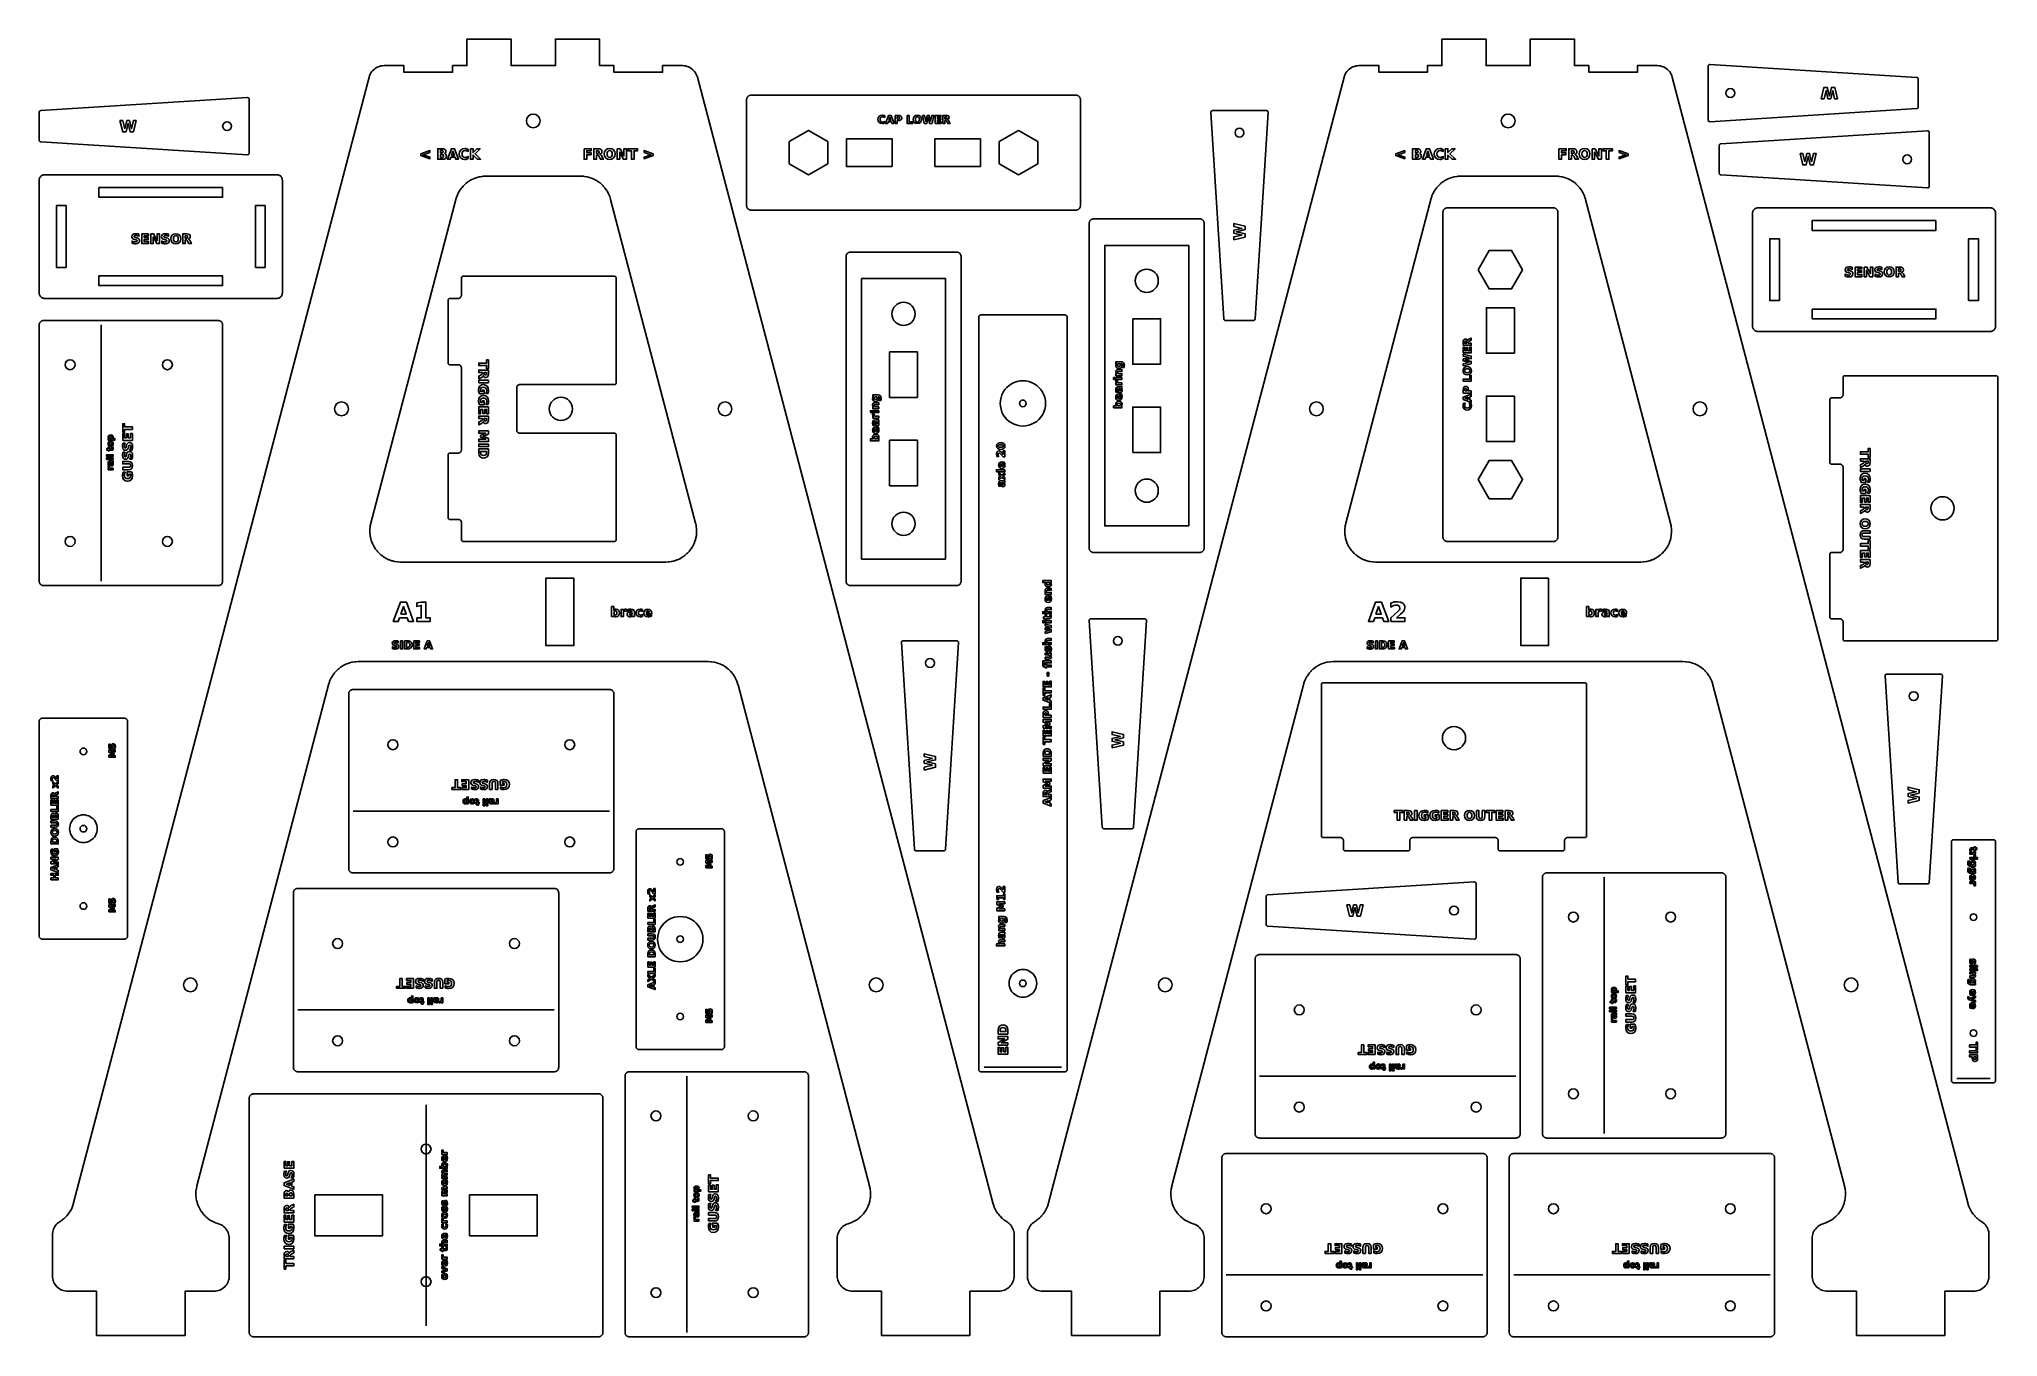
# Model space of a CAD drawing. Header units: millimetres. Extents: x 6 to 892, y 6 to 593.
import ezdxf

# ---------------------------------------------------------------- set-up
doc = ezdxf.new("R2010")
doc.units = ezdxf.units.MM
doc.layers.add('CUT', color=1, linetype='Continuous')
doc.layers.add('ENGRAVE', color=5, linetype='Continuous')

msp = doc.modelspace()

# ---------------------------------------------------------------- linework, layer by layer
at = {"layer": 'CUT'}
for points in [[(17.63, 26.78), (16.97, 26.95), (16.32, 27.18), (15.7, 27.48), (15.11, 27.83), (14.56, 28.24), (14.05, 28.7), (13.59, 29.21), (13.18, 29.76), (12.83, 30.35), (12.53, 30.97), (12.3, 31.62), (12.13, 32.28), (12.03, 32.96), (12, 33.65), (12, 52.17), (12.03, 52.83), (12.12, 53.48), (12.28, 54.12), (12.49, 54.74), (12.76, 55.34), (13.08, 55.91), (13.46, 56.45), (13.89, 56.95), (14.36, 57.41), (14.87, 57.82), (15.2, 58.04), (15.2, 58.04), (16.19, 58.7), (16.46, 58.9), (17.25, 59.54), (17.51, 59.77), (18.23, 60.49), (18.46, 60.74), (19.11, 61.52), (19.32, 61.79), (19.89, 62.64), (20.07, 62.93), (20.56, 63.82), (20.7, 64.13), (21.1, 65.07), (21.22, 65.39), (21.55, 66.44), (21.6, 66.6), (85.88, 311.65), (97.68, 356.65), (155.25, 576.13), (155.46, 576.8), (155.74, 577.45), (156.09, 578.07), (156.5, 578.65), (156.96, 579.18), (157.47, 579.67), (158.03, 580.1), (158.63, 580.47), (159.27, 580.79), (159.93, 581.03), (160.62, 581.21), (161.31, 581.31), (162.02, 581.35), (171, 581.35), (171, 578.35), (193, 578.35), (193, 581.35), (199.5, 581.35), (199.5, 593.35), (219.5, 593.35), (219.5, 581.35), (239.5, 581.35), (239.5, 593.35), (259.5, 593.35), (259.5, 581.35), (266, 581.35), (266, 578.35), (288, 578.35), (288, 581.35), (296.98, 581.35), (297.69, 581.31), (298.38, 581.21), (299.07, 581.03), (299.73, 580.79), (300.37, 580.47), (300.97, 580.1), (301.53, 579.67), (302.04, 579.18), (302.5, 578.65), (302.91, 578.07), (303.26, 577.45), (303.54, 576.8), (303.75, 576.13), (361.32, 356.65), (373.12, 311.65), (437.4, 66.6), (437.45, 66.44), (437.78, 65.38), (437.9, 65.06), (438.3, 64.11), (438.45, 63.81), (438.94, 62.91), (439.12, 62.62), (439.7, 61.77), (439.91, 61.5), (440.57, 60.71), (440.8, 60.46), (441.53, 59.74), (441.78, 59.51), (442.58, 58.87), (442.86, 58.67), (443.84, 58.02), (444.4, 57.61), (444.92, 57.15), (445.39, 56.64), (445.8, 56.09), (446.16, 55.49), (446.46, 54.87), (446.69, 54.22), (446.86, 53.55), (446.97, 52.86), (447, 52.17), (447, 33.65), (446.97, 32.96), (446.87, 32.28), (446.7, 31.62), (446.47, 30.97), (446.17, 30.35), (445.82, 29.76), (445.41, 29.21), (444.95, 28.7), (444.44, 28.24), (443.89, 27.83), (443.3, 27.48), (442.68, 27.18), (442.03, 26.95), (441.37, 26.78), (440.69, 26.68), (440, 26.65), (427, 26.65), (427, 6.65), (387, 6.65), (387, 26.65), (374, 26.65), (373.31, 26.68), (372.63, 26.78), (371.97, 26.95), (371.32, 27.18), (370.7, 27.48), (370.11, 27.83), (369.56, 28.24), (369.05, 28.7), (368.59, 29.21), (368.18, 29.76), (367.83, 30.35), (367.53, 30.97), (367.3, 31.62), (367.13, 32.28), (367.03, 32.96), (367, 33.65), (367, 50.5), (367.03, 51.19), (367.14, 51.87), (367.3, 52.54), (367.54, 53.19), (367.83, 53.82), (368.19, 54.41), (368.6, 54.96), (369.07, 55.47), (369.58, 55.93), (370.14, 56.34), (370.73, 56.69), (371.36, 56.98), (372.01, 57.21), (372.25, 57.28), (373.2, 57.62), (373.51, 57.74), (374.43, 58.17), (374.73, 58.32), (375.6, 58.83), (375.88, 59.02), (376.7, 59.61), (376.96, 59.82), (377.72, 60.48), (377.96, 60.72), (378.65, 61.45), (378.87, 61.71), (379.49, 62.51), (379.68, 62.78), (380.21, 63.64), (380.38, 63.93), (380.83, 64.83), (380.97, 65.14), (381.33, 66.08), (381.44, 66.4), (381.71, 67.37), (381.78, 67.7), (381.96, 68.69), (382, 69.03), (382.08, 70.03), (382.1, 70.37), (382.08, 71.38), (382.06, 71.72), (381.94, 72.72), (381.89, 73.05), (381.66, 74.12), (381.63, 74.28), (322.13, 301.12), (322.08, 301.29), (321.73, 302.38), (321.61, 302.71), (321.19, 303.69), (321.03, 304), (320.51, 304.93), (320.32, 305.23), (319.72, 306.1), (319.5, 306.38), (318.81, 307.18), (318.56, 307.44), (317.79, 308.17), (317.52, 308.4), (316.68, 309.04), (316.39, 309.25), (315.49, 309.81), (315.18, 309.98), (314.23, 310.44), (313.9, 310.58), (312.91, 310.95), (312.57, 311.06), (311.55, 311.32), (311.2, 311.39), (310.15, 311.55), (309.8, 311.59), (308.65, 311.65), (308.47, 311.65), (150.53, 311.65), (150.35, 311.65), (149.2, 311.59), (148.85, 311.55), (147.8, 311.39), (147.45, 311.32), (146.43, 311.06), (146.09, 310.95), (145.1, 310.58), (144.77, 310.44), (143.82, 309.98), (143.51, 309.81), (142.61, 309.25), (142.32, 309.04), (141.48, 308.4), (141.21, 308.17), (140.44, 307.44), (140.19, 307.18), (139.5, 306.38), (139.28, 306.1), (138.68, 305.23), (138.49, 304.93), (137.97, 304), (137.81, 303.69), (137.39, 302.71), (137.27, 302.38), (136.92, 301.29), (136.87, 301.12), (77.37, 74.28), (77.34, 74.12), (77.11, 73.05), (77.06, 72.72), (76.94, 71.72), (76.92, 71.38), (76.9, 70.37), (76.92, 70.03), (77, 69.03), (77.04, 68.69), (77.22, 67.7), (77.29, 67.37), (77.56, 66.4), (77.67, 66.08), (78.03, 65.14), (78.17, 64.83), (78.62, 63.93), (78.79, 63.64), (79.32, 62.78), (79.51, 62.51), (80.13, 61.71), (80.35, 61.45), (81.04, 60.72), (81.28, 60.48), (82.04, 59.82), (82.3, 59.61), (83.12, 59.02), (83.4, 58.83), (84.27, 58.32), (84.57, 58.17), (85.49, 57.74), (85.8, 57.62), (86.75, 57.28), (86.99, 57.21), (87.64, 56.98), (88.27, 56.69), (88.86, 56.34), (89.42, 55.93), (89.93, 55.47), (90.4, 54.96), (90.81, 54.41), (91.17, 53.82), (91.46, 53.19), (91.7, 52.54), (91.86, 51.87), (91.97, 51.19), (92, 50.5), (92, 33.65), (91.97, 32.96), (91.87, 32.28), (91.7, 31.62), (91.47, 30.97), (91.17, 30.35), (90.82, 29.76), (90.41, 29.21), (89.95, 28.7), (89.44, 28.24), (88.89, 27.83), (88.3, 27.48), (87.68, 27.18), (87.03, 26.95), (86.37, 26.78), (85.69, 26.68), (85, 26.65), (72, 26.65), (72, 6.65), (32, 6.65), (32, 26.65), (19, 26.65), (18.31, 26.68), (17.63, 26.78)], [(458.63, 26.78), (457.97, 26.95), (457.32, 27.18), (456.7, 27.48), (456.11, 27.83), (455.56, 28.24), (455.05, 28.7), (454.59, 29.21), (454.18, 29.76), (453.83, 30.35), (453.53, 30.97), (453.3, 31.62), (453.13, 32.28), (453.03, 32.96), (453, 33.65), (453, 52.17), (453.03, 52.83), (453.12, 53.48), (453.28, 54.12), (453.49, 54.74), (453.76, 55.34), (454.08, 55.91), (454.46, 56.45), (454.89, 56.95), (455.36, 57.41), (455.87, 57.82), (456.2, 58.04), (456.2, 58.04), (457.19, 58.7), (457.46, 58.9), (458.25, 59.54), (458.51, 59.77), (459.23, 60.49), (459.46, 60.74), (460.11, 61.52), (460.32, 61.79), (460.89, 62.64), (461.07, 62.93), (461.56, 63.82), (461.7, 64.13), (462.1, 65.07), (462.22, 65.39), (462.55, 66.44), (462.6, 66.6), (526.88, 311.65), (538.68, 356.65), (596.25, 576.13), (596.46, 576.8), (596.74, 577.45), (597.09, 578.07), (597.5, 578.65), (597.96, 579.18), (598.47, 579.67), (599.03, 580.1), (599.63, 580.47), (600.27, 580.79), (600.93, 581.03), (601.62, 581.21), (602.31, 581.31), (603.02, 581.35), (612, 581.35), (612, 578.35), (634, 578.35), (634, 581.35), (640.5, 581.35), (640.5, 593.35), (660.5, 593.35), (660.5, 581.35), (680.5, 581.35), (680.5, 593.35), (700.5, 593.35), (700.5, 581.35), (707, 581.35), (707, 578.35), (729, 578.35), (729, 581.35), (737.98, 581.35), (738.69, 581.31), (739.38, 581.21), (740.07, 581.03), (740.73, 580.79), (741.37, 580.47), (741.97, 580.1), (742.53, 579.67), (743.04, 579.18), (743.5, 578.65), (743.91, 578.07), (744.26, 577.45), (744.54, 576.8), (744.75, 576.13), (802.32, 356.65), (814.12, 311.65), (878.4, 66.6), (878.45, 66.44), (878.78, 65.38), (878.9, 65.06), (879.3, 64.11), (879.45, 63.81), (879.94, 62.91), (880.12, 62.62), (880.7, 61.77), (880.91, 61.5), (881.57, 60.71), (881.8, 60.46), (882.53, 59.74), (882.78, 59.51), (883.58, 58.87), (883.86, 58.67), (884.84, 58.02), (885.4, 57.61), (885.92, 57.15), (886.39, 56.64), (886.8, 56.09), (887.16, 55.49), (887.46, 54.87), (887.69, 54.22), (887.86, 53.55), (887.97, 52.86), (888, 52.17), (888, 33.65), (887.97, 32.96), (887.87, 32.28), (887.7, 31.62), (887.47, 30.97), (887.17, 30.35), (886.82, 29.76), (886.41, 29.21), (885.95, 28.7), (885.44, 28.24), (884.89, 27.83), (884.3, 27.48), (883.68, 27.18), (883.03, 26.95), (882.37, 26.78), (881.69, 26.68), (881, 26.65), (868, 26.65), (868, 6.65), (828, 6.65), (828, 26.65), (815, 26.65), (814.31, 26.68), (813.63, 26.78), (812.97, 26.95), (812.32, 27.18), (811.7, 27.48), (811.11, 27.83), (810.56, 28.24), (810.05, 28.7), (809.59, 29.21), (809.18, 29.76), (808.83, 30.35), (808.53, 30.97), (808.3, 31.62), (808.13, 32.28), (808.03, 32.96), (808, 33.65), (808, 50.5), (808.03, 51.19), (808.14, 51.87), (808.3, 52.54), (808.54, 53.19), (808.83, 53.82), (809.19, 54.41), (809.6, 54.96), (810.07, 55.47), (810.58, 55.93), (811.14, 56.34), (811.73, 56.69), (812.36, 56.98), (813.01, 57.21), (813.25, 57.28), (814.2, 57.62), (814.51, 57.74), (815.43, 58.17), (815.73, 58.32), (816.6, 58.83), (816.88, 59.02), (817.7, 59.61), (817.96, 59.82), (818.72, 60.48), (818.96, 60.72), (819.65, 61.45), (819.87, 61.71), (820.49, 62.51), (820.68, 62.78), (821.21, 63.64), (821.38, 63.93), (821.83, 64.83), (821.97, 65.14), (822.33, 66.08), (822.44, 66.4), (822.71, 67.37), (822.78, 67.7), (822.96, 68.69), (823, 69.03), (823.08, 70.03), (823.1, 70.37), (823.08, 71.38), (823.06, 71.72), (822.94, 72.72), (822.89, 73.05), (822.66, 74.12), (822.63, 74.28), (763.13, 301.12), (763.08, 301.29), (762.73, 302.38), (762.61, 302.71), (762.19, 303.69), (762.03, 304), (761.51, 304.93), (761.32, 305.23), (760.72, 306.1), (760.5, 306.38), (759.81, 307.18), (759.56, 307.44), (758.79, 308.17), (758.52, 308.4), (757.68, 309.04), (757.39, 309.25), (756.49, 309.81), (756.18, 309.98), (755.23, 310.44), (754.9, 310.58), (753.91, 310.95), (753.57, 311.06), (752.55, 311.32), (752.2, 311.39), (751.15, 311.55), (750.8, 311.59), (749.65, 311.65), (749.47, 311.65), (591.53, 311.65), (591.35, 311.65), (590.2, 311.59), (589.85, 311.55), (588.8, 311.39), (588.45, 311.32), (587.43, 311.06), (587.09, 310.95), (586.1, 310.58), (585.77, 310.44), (584.82, 309.98), (584.51, 309.81), (583.61, 309.25), (583.32, 309.04), (582.48, 308.4), (582.21, 308.17), (581.44, 307.44), (581.19, 307.18), (580.5, 306.38), (580.28, 306.1), (579.68, 305.23), (579.49, 304.93), (578.97, 304), (578.81, 303.69), (578.39, 302.71), (578.27, 302.38), (577.92, 301.29), (577.87, 301.12), (518.37, 74.28), (518.34, 74.12), (518.11, 73.05), (518.06, 72.72), (517.94, 71.72), (517.92, 71.38), (517.9, 70.37), (517.92, 70.03), (518, 69.03), (518.04, 68.69), (518.22, 67.7), (518.29, 67.37), (518.56, 66.4), (518.67, 66.08), (519.03, 65.14), (519.17, 64.83), (519.62, 63.93), (519.79, 63.64), (520.32, 62.78), (520.51, 62.51), (521.13, 61.71), (521.35, 61.45), (522.04, 60.72), (522.28, 60.48), (523.04, 59.82), (523.3, 59.61), (524.12, 59.02), (524.4, 58.83), (525.27, 58.32), (525.57, 58.17), (526.49, 57.74), (526.8, 57.62), (527.75, 57.28), (527.99, 57.21), (528.64, 56.98), (529.27, 56.69), (529.86, 56.34), (530.42, 55.93), (530.93, 55.47), (531.4, 54.96), (531.81, 54.41), (532.17, 53.82), (532.46, 53.19), (532.7, 52.54), (532.86, 51.87), (532.97, 51.19), (533, 50.5), (533, 33.65), (532.97, 32.96), (532.87, 32.28), (532.7, 31.62), (532.47, 30.97), (532.17, 30.35), (531.82, 29.76), (531.41, 29.21), (530.95, 28.7), (530.44, 28.24), (529.89, 27.83), (529.3, 27.48), (528.68, 27.18), (528.03, 26.95), (527.37, 26.78), (526.69, 26.68), (526, 26.65), (513, 26.65), (513, 6.65), (473, 6.65), (473, 26.65), (460, 26.65), (459.31, 26.68), (458.63, 26.78)], [(855.3, 576), (855.37, 575.99), (855.45, 575.97), (855.52, 575.95), (855.59, 575.92), (855.65, 575.88), (855.71, 575.84), (855.77, 575.79), (855.82, 575.73), (855.87, 575.67), (855.91, 575.61), (855.94, 575.54), (855.97, 575.47), (855.98, 575.4), (856, 575.32), (856, 575.25), (856, 562.65), (856, 562.58), (855.98, 562.51), (855.97, 562.43), (855.94, 562.36), (855.91, 562.29), (855.87, 562.23), (855.82, 562.17), (855.77, 562.11), (855.71, 562.07), (855.65, 562.02), (855.59, 561.98), (855.52, 561.95), (855.45, 561.93), (855.37, 561.91), (855.3, 561.91), (761.8, 556), (761.73, 556), (761.65, 556.01), (761.58, 556.02), (761.51, 556.04), (761.45, 556.06), (761.38, 556.1), (761.32, 556.13), (761.26, 556.18), (761.21, 556.23), (761.16, 556.28), (761.12, 556.34), (761.08, 556.4), (761.05, 556.47), (761.03, 556.54), (761.01, 556.61), (761, 556.68), (761, 556.75), (761, 581.15), (761, 581.22), (761.01, 581.3), (761.03, 581.37), (761.05, 581.43), (761.08, 581.5), (761.12, 581.56), (761.16, 581.62), (761.21, 581.67), (761.26, 581.72), (761.32, 581.77), (761.38, 581.81), (761.45, 581.84), (761.51, 581.86), (761.58, 581.88), (761.65, 581.9), (761.73, 581.9), (761.8, 581.9), (855.3, 576)], [(327.23, 516.15), (327.06, 516.24), (326.89, 516.34), (326.73, 516.45), (326.59, 516.59), (326.45, 516.73), (326.34, 516.89), (326.24, 517.06), (326.15, 517.23), (326.09, 517.42), (326.04, 517.61), (326.01, 517.8), (326, 518), (326, 566), (326.01, 566.2), (326.04, 566.39), (326.09, 566.58), (326.15, 566.77), (326.24, 566.94), (326.34, 567.11), (326.45, 567.27), (326.59, 567.41), (326.73, 567.55), (326.89, 567.66), (327.06, 567.76), (327.23, 567.85), (327.42, 567.91), (327.61, 567.96), (327.8, 567.99), (328, 568), (475, 568), (475.2, 567.99), (475.39, 567.96), (475.58, 567.91), (475.77, 567.85), (475.94, 567.76), (476.11, 567.66), (476.27, 567.55), (476.41, 567.41), (476.55, 567.27), (476.66, 567.11), (476.76, 566.94), (476.85, 566.77), (476.91, 566.58), (476.96, 566.39), (476.99, 566.2), (477, 566), (477, 518), (476.99, 517.8), (476.96, 517.61), (476.91, 517.42), (476.85, 517.23), (476.76, 517.06), (476.66, 516.89), (476.55, 516.73), (476.41, 516.59), (476.27, 516.45), (476.11, 516.34), (475.94, 516.24), (475.77, 516.15), (475.58, 516.09), (475.39, 516.04), (475.2, 516.01), (475, 516), (328, 516), (327.8, 516.01), (327.61, 516.04), (327.42, 516.09), (327.23, 516.15)], [(6.7, 546.91), (6.63, 546.91), (6.55, 546.93), (6.48, 546.95), (6.41, 546.98), (6.35, 547.02), (6.29, 547.07), (6.23, 547.11), (6.18, 547.17), (6.13, 547.23), (6.09, 547.29), (6.06, 547.36), (6.03, 547.43), (6.02, 547.51), (6, 547.58), (6, 547.65), (6, 560.25), (6, 560.32), (6.02, 560.4), (6.03, 560.47), (6.06, 560.54), (6.09, 560.61), (6.13, 560.67), (6.18, 560.73), (6.23, 560.79), (6.29, 560.84), (6.35, 560.88), (6.41, 560.92), (6.48, 560.95), (6.55, 560.97), (6.63, 560.99), (6.7, 561), (100.2, 566.9), (100.27, 566.9), (100.35, 566.9), (100.42, 566.88), (100.49, 566.86), (100.55, 566.84), (100.62, 566.81), (100.68, 566.77), (100.74, 566.72), (100.79, 566.67), (100.84, 566.62), (100.88, 566.56), (100.92, 566.5), (100.95, 566.43), (100.97, 566.37), (100.99, 566.3), (101, 566.22), (101, 566.15), (101, 541.75), (101, 541.68), (100.99, 541.61), (100.97, 541.54), (100.95, 541.47), (100.92, 541.4), (100.88, 541.34), (100.84, 541.28), (100.79, 541.23), (100.74, 541.18), (100.68, 541.13), (100.62, 541.1), (100.55, 541.06), (100.49, 541.04), (100.42, 541.02), (100.35, 541.01), (100.27, 541), (100.2, 541), (6.7, 546.91)], [(556, 466.7), (555.99, 466.63), (555.97, 466.55), (555.95, 466.48), (555.92, 466.41), (555.88, 466.35), (555.84, 466.29), (555.79, 466.23), (555.73, 466.18), (555.67, 466.13), (555.61, 466.09), (555.54, 466.06), (555.47, 466.03), (555.4, 466.02), (555.32, 466), (555.25, 466), (542.65, 466), (542.58, 466), (542.51, 466.02), (542.43, 466.03), (542.36, 466.06), (542.29, 466.09), (542.23, 466.13), (542.17, 466.18), (542.11, 466.23), (542.07, 466.29), (542.02, 466.35), (541.98, 466.41), (541.95, 466.48), (541.93, 466.55), (541.91, 466.63), (541.91, 466.7), (536, 560.2), (536, 560.27), (536.01, 560.35), (536.02, 560.42), (536.04, 560.49), (536.06, 560.55), (536.1, 560.62), (536.13, 560.68), (536.18, 560.74), (536.23, 560.79), (536.28, 560.84), (536.34, 560.88), (536.4, 560.92), (536.47, 560.95), (536.54, 560.97), (536.61, 560.99), (536.68, 561), (536.75, 561), (561.15, 561), (561.22, 561), (561.3, 560.99), (561.37, 560.97), (561.43, 560.95), (561.5, 560.92), (561.56, 560.88), (561.62, 560.84), (561.67, 560.79), (561.72, 560.74), (561.77, 560.68), (561.81, 560.62), (561.84, 560.55), (561.86, 560.49), (561.88, 560.42), (561.9, 560.35), (561.9, 560.27), (561.9, 560.2), (556, 466.7)], [(345.3, 547.02), (345.3, 536.98), (354, 531.95), (362.7, 536.98), (362.7, 547.02), (354, 552.05), (345.3, 547.02)], [(449, 552.05), (440.3, 547.02), (440.3, 536.98), (449, 531.95), (457.7, 536.98), (457.7, 547.02), (449, 552.05)], [(766.7, 531.91), (766.63, 531.91), (766.55, 531.93), (766.48, 531.95), (766.41, 531.98), (766.35, 532.02), (766.29, 532.07), (766.23, 532.11), (766.18, 532.17), (766.13, 532.23), (766.09, 532.29), (766.06, 532.36), (766.03, 532.43), (766.02, 532.51), (766, 532.58), (766, 532.65), (766, 545.25), (766, 545.32), (766.02, 545.4), (766.03, 545.47), (766.06, 545.54), (766.09, 545.61), (766.13, 545.67), (766.18, 545.73), (766.23, 545.79), (766.29, 545.84), (766.35, 545.88), (766.41, 545.92), (766.48, 545.95), (766.55, 545.97), (766.63, 545.99), (766.7, 546), (860.2, 551.9), (860.27, 551.9), (860.35, 551.9), (860.42, 551.88), (860.49, 551.86), (860.55, 551.84), (860.62, 551.81), (860.68, 551.77), (860.74, 551.72), (860.79, 551.67), (860.84, 551.62), (860.88, 551.56), (860.92, 551.5), (860.95, 551.43), (860.97, 551.37), (860.99, 551.3), (861, 551.22), (861, 551.15), (861, 526.75), (861, 526.68), (860.99, 526.61), (860.97, 526.54), (860.95, 526.47), (860.92, 526.4), (860.88, 526.34), (860.84, 526.28), (860.79, 526.23), (860.74, 526.18), (860.68, 526.13), (860.62, 526.1), (860.55, 526.06), (860.49, 526.04), (860.42, 526.02), (860.35, 526.01), (860.27, 526), (860.2, 526), (766.7, 531.91)], [(391.8, 535.7), (391.8, 548.3), (371.2, 548.3), (371.2, 535.7), (391.8, 535.7)], [(411.2, 535.7), (431.8, 535.7), (431.8, 548.3), (411.2, 548.3), (411.2, 535.7)], [(7.54, 476.19), (7.32, 476.3), (7.11, 476.42), (6.91, 476.57), (6.73, 476.73), (6.57, 476.91), (6.42, 477.11), (6.3, 477.32), (6.19, 477.54), (6.11, 477.77), (6.05, 478.01), (6.01, 478.25), (6, 478.5), (6, 529.5), (6.01, 529.75), (6.05, 529.99), (6.11, 530.23), (6.19, 530.46), (6.3, 530.68), (6.42, 530.89), (6.57, 531.09), (6.73, 531.27), (6.91, 531.43), (7.11, 531.58), (7.32, 531.7), (7.54, 531.81), (7.77, 531.89), (8.01, 531.95), (8.25, 531.99), (8.5, 532), (113.5, 532), (113.75, 531.99), (113.99, 531.95), (114.23, 531.89), (114.46, 531.81), (114.68, 531.7), (114.89, 531.58), (115.09, 531.43), (115.27, 531.27), (115.43, 531.09), (115.58, 530.89), (115.7, 530.68), (115.81, 530.46), (115.89, 530.23), (115.95, 529.99), (115.99, 529.75), (116, 529.5), (116, 478.5), (115.99, 478.25), (115.95, 478.01), (115.89, 477.77), (115.81, 477.54), (115.7, 477.32), (115.58, 477.11), (115.43, 476.91), (115.27, 476.73), (115.09, 476.57), (114.89, 476.42), (114.68, 476.3), (114.46, 476.19), (114.23, 476.11), (113.99, 476.05), (113.75, 476.01), (113.5, 476), (8.5, 476), (8.25, 476.01), (8.01, 476.05), (7.77, 476.11), (7.54, 476.19)], [(89, 526.2), (33, 526.2), (33, 521.8), (89, 521.8), (89, 526.2)], [(205.08, 531.02), (204.06, 530.76), (203.72, 530.65), (202.72, 530.28), (202.4, 530.14), (201.45, 529.68), (201.14, 529.51), (200.24, 528.95), (199.94, 528.74), (199.1, 528.1), (198.84, 527.87), (198.07, 527.14), (197.82, 526.88), (197.13, 526.08), (196.91, 525.8), (196.3, 524.93), (196.12, 524.63), (195.6, 523.7), (195.44, 523.39), (195.02, 522.41), (194.9, 522.08), (194.55, 520.99), (194.5, 520.82), (156.07, 374.28), (156.03, 374.12), (155.8, 373.05), (155.75, 372.72), (155.63, 371.72), (155.61, 371.38), (155.6, 370.37), (155.61, 370.03), (155.69, 369.03), (155.73, 368.69), (155.91, 367.7), (155.98, 367.37), (156.25, 366.4), (156.36, 366.08), (156.72, 365.14), (156.86, 364.83), (157.31, 363.93), (157.48, 363.64), (158.01, 362.78), (158.21, 362.51), (158.82, 361.71), (159.04, 361.45), (159.73, 360.72), (159.97, 360.48), (160.73, 359.82), (160.99, 359.61), (161.81, 359.02), (162.09, 358.83), (162.96, 358.32), (163.26, 358.17), (164.18, 357.74), (164.49, 357.62), (165.44, 357.28), (165.77, 357.19), (166.75, 356.95), (167.08, 356.88), (168.07, 356.74), (168.41, 356.71), (169.5, 356.65), (169.67, 356.65), (289.33, 356.65), (289.5, 356.65), (290.59, 356.71), (290.93, 356.74), (291.92, 356.88), (292.25, 356.95), (293.23, 357.19), (293.56, 357.28), (294.51, 357.62), (294.82, 357.74), (295.74, 358.17), (296.04, 358.32), (296.91, 358.83), (297.19, 359.02), (298.01, 359.61), (298.27, 359.82), (299.03, 360.48), (299.27, 360.72), (299.96, 361.45), (300.18, 361.71), (300.79, 362.51), (300.99, 362.78), (301.52, 363.64), (301.69, 363.93), (302.14, 364.83), (302.28, 365.14), (302.64, 366.08), (302.75, 366.4), (303.02, 367.37), (303.09, 367.7), (303.27, 368.69), (303.31, 369.03), (303.39, 370.03), (303.4, 370.37), (303.39, 371.38), (303.37, 371.72), (303.25, 372.72), (303.2, 373.05), (302.97, 374.12), (302.93, 374.28), (264.5, 520.82), (264.45, 520.99), (264.1, 522.08), (263.98, 522.41), (263.56, 523.39), (263.4, 523.7), (262.88, 524.63), (262.7, 524.93), (262.09, 525.8), (261.87, 526.08), (261.18, 526.88), (260.93, 527.14), (260.16, 527.87), (259.9, 528.1), (259.06, 528.74), (258.76, 528.95), (257.86, 529.51), (257.55, 529.68), (256.6, 530.14), (256.28, 530.28), (255.28, 530.65), (254.94, 530.76), (253.92, 531.02), (253.57, 531.09), (252.52, 531.25), (252.17, 531.29), (251.02, 531.35), (250.85, 531.35), (208.15, 531.35), (207.98, 531.35), (206.83, 531.29), (206.48, 531.25), (205.43, 531.09), (205.08, 531.02)], [(646.08, 531.02), (645.06, 530.76), (644.72, 530.65), (643.72, 530.28), (643.4, 530.14), (642.45, 529.68), (642.14, 529.51), (641.24, 528.95), (640.94, 528.74), (640.1, 528.1), (639.84, 527.87), (639.07, 527.14), (638.82, 526.88), (638.13, 526.08), (637.91, 525.8), (637.3, 524.93), (637.12, 524.63), (636.6, 523.7), (636.44, 523.39), (636.02, 522.41), (635.9, 522.08), (635.55, 520.99), (635.5, 520.82), (597.07, 374.28), (597.03, 374.12), (596.8, 373.05), (596.75, 372.72), (596.63, 371.72), (596.61, 371.38), (596.6, 370.37), (596.61, 370.03), (596.69, 369.03), (596.73, 368.69), (596.91, 367.7), (596.98, 367.37), (597.25, 366.4), (597.36, 366.08), (597.72, 365.14), (597.86, 364.83), (598.31, 363.93), (598.48, 363.64), (599.01, 362.78), (599.21, 362.51), (599.82, 361.71), (600.04, 361.45), (600.73, 360.72), (600.97, 360.48), (601.73, 359.82), (601.99, 359.61), (602.81, 359.02), (603.09, 358.83), (603.96, 358.32), (604.26, 358.17), (605.18, 357.74), (605.49, 357.62), (606.44, 357.28), (606.77, 357.19), (607.75, 356.95), (608.08, 356.88), (609.07, 356.74), (609.41, 356.71), (610.5, 356.65), (610.67, 356.65), (730.33, 356.65), (730.5, 356.65), (731.59, 356.71), (731.93, 356.74), (732.92, 356.88), (733.25, 356.95), (734.23, 357.19), (734.56, 357.28), (735.51, 357.62), (735.82, 357.74), (736.74, 358.17), (737.04, 358.32), (737.91, 358.83), (738.19, 359.02), (739.01, 359.61), (739.27, 359.82), (740.03, 360.48), (740.27, 360.72), (740.96, 361.45), (741.18, 361.71), (741.79, 362.51), (741.99, 362.78), (742.52, 363.64), (742.69, 363.93), (743.14, 364.83), (743.28, 365.14), (743.64, 366.08), (743.75, 366.4), (744.02, 367.37), (744.09, 367.7), (744.27, 368.69), (744.31, 369.03), (744.39, 370.03), (744.4, 370.37), (744.39, 371.38), (744.37, 371.72), (744.25, 372.72), (744.2, 373.05), (743.97, 374.12), (743.93, 374.28), (705.5, 520.82), (705.45, 520.99), (705.1, 522.08), (704.98, 522.41), (704.56, 523.39), (704.4, 523.7), (703.88, 524.63), (703.7, 524.93), (703.09, 525.8), (702.87, 526.08), (702.18, 526.88), (701.93, 527.14), (701.16, 527.87), (700.9, 528.1), (700.06, 528.74), (699.76, 528.95), (698.86, 529.51), (698.55, 529.68), (697.6, 530.14), (697.28, 530.28), (696.28, 530.65), (695.94, 530.76), (694.92, 531.02), (694.57, 531.09), (693.52, 531.25), (693.17, 531.29), (692.02, 531.35), (691.85, 531.35), (649.15, 531.35), (648.98, 531.35), (647.83, 531.29), (647.48, 531.25), (646.43, 531.09), (646.08, 531.02)], [(18.2, 490), (18.2, 518), (13.8, 518), (13.8, 490), (18.2, 490)], [(103.8, 490), (108.2, 490), (108.2, 518), (103.8, 518), (103.8, 490)], [(692.85, 367.23), (692.76, 367.06), (692.66, 366.89), (692.55, 366.73), (692.41, 366.59), (692.27, 366.45), (692.11, 366.34), (691.94, 366.24), (691.77, 366.15), (691.58, 366.09), (691.39, 366.04), (691.2, 366.01), (691, 366), (643, 366), (642.8, 366.01), (642.61, 366.04), (642.42, 366.09), (642.23, 366.15), (642.06, 366.24), (641.89, 366.34), (641.73, 366.45), (641.59, 366.59), (641.45, 366.73), (641.34, 366.89), (641.24, 367.06), (641.15, 367.23), (641.09, 367.42), (641.04, 367.61), (641.01, 367.8), (641, 368), (641, 515), (641.01, 515.2), (641.04, 515.39), (641.09, 515.58), (641.15, 515.77), (641.24, 515.94), (641.34, 516.11), (641.45, 516.27), (641.59, 516.41), (641.73, 516.55), (641.89, 516.66), (642.06, 516.76), (642.23, 516.85), (642.42, 516.91), (642.61, 516.96), (642.8, 516.99), (643, 517), (691, 517), (691.2, 516.99), (691.39, 516.96), (691.58, 516.91), (691.77, 516.85), (691.94, 516.76), (692.11, 516.66), (692.27, 516.55), (692.41, 516.41), (692.55, 516.27), (692.66, 516.11), (692.76, 515.94), (692.85, 515.77), (692.91, 515.58), (692.96, 515.39), (692.99, 515.2), (693, 515), (693, 368), (692.99, 367.8), (692.96, 367.61), (692.91, 367.42), (692.85, 367.23)], [(782.54, 461.19), (782.32, 461.3), (782.11, 461.42), (781.91, 461.57), (781.73, 461.73), (781.57, 461.91), (781.42, 462.11), (781.3, 462.32), (781.19, 462.54), (781.11, 462.77), (781.05, 463.01), (781.01, 463.25), (781, 463.5), (781, 514.5), (781.01, 514.75), (781.05, 514.99), (781.11, 515.23), (781.19, 515.46), (781.3, 515.68), (781.42, 515.89), (781.57, 516.09), (781.73, 516.27), (781.91, 516.43), (782.11, 516.58), (782.32, 516.7), (782.54, 516.81), (782.77, 516.89), (783.01, 516.95), (783.25, 516.99), (783.5, 517), (888.5, 517), (888.75, 516.99), (888.99, 516.95), (889.23, 516.89), (889.46, 516.81), (889.68, 516.7), (889.89, 516.58), (890.09, 516.43), (890.27, 516.27), (890.43, 516.09), (890.58, 515.89), (890.7, 515.68), (890.81, 515.46), (890.89, 515.23), (890.95, 514.99), (890.99, 514.75), (891, 514.5), (891, 463.5), (890.99, 463.25), (890.95, 463.01), (890.89, 462.77), (890.81, 462.54), (890.7, 462.32), (890.58, 462.11), (890.43, 461.91), (890.27, 461.73), (890.09, 461.57), (889.89, 461.42), (889.68, 461.3), (889.46, 461.19), (889.23, 461.11), (888.99, 461.05), (888.75, 461.01), (888.5, 461), (783.5, 461), (783.25, 461.01), (783.01, 461.05), (782.77, 461.11), (782.54, 461.19)], [(532.96, 362.61), (532.91, 362.42), (532.85, 362.23), (532.76, 362.06), (532.66, 361.89), (532.55, 361.73), (532.41, 361.59), (532.27, 361.45), (532.11, 361.34), (531.94, 361.24), (531.77, 361.15), (531.58, 361.09), (531.39, 361.04), (531.2, 361.01), (531, 361), (483, 361), (482.8, 361.01), (482.61, 361.04), (482.42, 361.09), (482.23, 361.15), (482.06, 361.24), (481.89, 361.34), (481.73, 361.45), (481.59, 361.59), (481.45, 361.73), (481.34, 361.89), (481.24, 362.06), (481.15, 362.23), (481.09, 362.42), (481.04, 362.61), (481.01, 362.8), (481, 363), (481, 510), (481.01, 510.2), (481.04, 510.39), (481.09, 510.58), (481.15, 510.77), (481.24, 510.94), (481.34, 511.11), (481.45, 511.27), (481.59, 511.41), (481.73, 511.55), (481.89, 511.66), (482.06, 511.76), (482.23, 511.85), (482.42, 511.91), (482.61, 511.96), (482.8, 511.99), (483, 512), (531, 512), (531.2, 511.99), (531.39, 511.96), (531.58, 511.91), (531.77, 511.85), (531.94, 511.76), (532.11, 511.66), (532.27, 511.55), (532.41, 511.41), (532.55, 511.27), (532.66, 511.11), (532.76, 510.94), (532.85, 510.77), (532.91, 510.58), (532.96, 510.39), (532.99, 510.2), (533, 510), (533, 363), (532.99, 362.8), (532.96, 362.61)], [(864, 511.2), (808, 511.2), (808, 506.8), (864, 506.8), (864, 511.2)], [(422.96, 347.61), (422.91, 347.42), (422.85, 347.23), (422.76, 347.06), (422.66, 346.89), (422.55, 346.73), (422.41, 346.59), (422.27, 346.45), (422.11, 346.34), (421.94, 346.24), (421.77, 346.15), (421.58, 346.09), (421.39, 346.04), (421.2, 346.01), (421, 346), (373, 346), (372.8, 346.01), (372.61, 346.04), (372.42, 346.09), (372.23, 346.15), (372.06, 346.24), (371.89, 346.34), (371.73, 346.45), (371.59, 346.59), (371.45, 346.73), (371.34, 346.89), (371.24, 347.06), (371.15, 347.23), (371.09, 347.42), (371.04, 347.61), (371.01, 347.8), (371, 348), (371, 495), (371.01, 495.2), (371.04, 495.39), (371.09, 495.58), (371.15, 495.77), (371.24, 495.94), (371.34, 496.11), (371.45, 496.27), (371.59, 496.41), (371.73, 496.55), (371.89, 496.66), (372.06, 496.76), (372.23, 496.85), (372.42, 496.91), (372.61, 496.96), (372.8, 496.99), (373, 497), (421, 497), (421.2, 496.99), (421.39, 496.96), (421.58, 496.91), (421.77, 496.85), (421.94, 496.76), (422.11, 496.66), (422.27, 496.55), (422.41, 496.41), (422.55, 496.27), (422.66, 496.11), (422.76, 495.94), (422.85, 495.77), (422.91, 495.58), (422.96, 495.39), (422.99, 495.2), (423, 495), (423, 348), (422.99, 347.8), (422.96, 347.61)], [(656.95, 489), (661.98, 480.3), (672.02, 480.3), (677.05, 489), (672.02, 497.7), (661.98, 497.7), (656.95, 489)], [(793.2, 475), (793.2, 503), (788.8, 503), (788.8, 475), (793.2, 475)], [(878.8, 475), (883.2, 475), (883.2, 503), (878.8, 503), (878.8, 475)], [(33, 486.2), (33, 481.8), (89, 481.8), (89, 486.2), (33, 486.2)], [(197, 485.25), (197, 485.32), (197.01, 485.4), (197.03, 485.47), (197.06, 485.54), (197.09, 485.6), (197.13, 485.67), (197.17, 485.73), (197.22, 485.78), (197.27, 485.83), (197.33, 485.87), (197.4, 485.91), (197.46, 485.94), (197.53, 485.97), (197.6, 485.99), (197.68, 486), (197.75, 486), (266.25, 486), (266.32, 486), (266.4, 485.99), (266.47, 485.97), (266.54, 485.94), (266.6, 485.91), (266.67, 485.87), (266.73, 485.83), (266.78, 485.78), (266.83, 485.73), (266.87, 485.67), (266.91, 485.6), (266.94, 485.54), (266.97, 485.47), (266.99, 485.4), (267, 485.32), (267, 485.25), (267, 437.75), (267, 437.68), (266.99, 437.6), (266.97, 437.53), (266.94, 437.46), (266.91, 437.4), (266.87, 437.33), (266.83, 437.27), (266.78, 437.22), (266.73, 437.17), (266.67, 437.13), (266.6, 437.09), (266.54, 437.06), (266.47, 437.03), (266.4, 437.01), (266.32, 437), (266.25, 437), (223.51, 437), (223.49, 437), (223.37, 436.99), (223.33, 436.99), (223.23, 436.97), (223.19, 436.97), (223.08, 436.94), (223.05, 436.93), (222.94, 436.89), (222.91, 436.88), (222.81, 436.83), (222.78, 436.81), (222.68, 436.76), (222.65, 436.74), (222.56, 436.67), (222.53, 436.65), (222.45, 436.57), (222.43, 436.55), (222.35, 436.47), (222.33, 436.44), (222.26, 436.35), (222.24, 436.32), (222.19, 436.22), (222.17, 436.19), (222.12, 436.09), (222.11, 436.06), (222.07, 435.95), (222.06, 435.92), (222.03, 435.81), (222.03, 435.77), (222.01, 435.67), (222.01, 435.63), (222, 435.51), (222, 435.49), (222, 416.51), (222, 416.49), (222.01, 416.37), (222.01, 416.33), (222.03, 416.23), (222.03, 416.19), (222.06, 416.08), (222.07, 416.05), (222.11, 415.94), (222.12, 415.91), (222.17, 415.81), (222.19, 415.78), (222.24, 415.68), (222.26, 415.65), (222.33, 415.56), (222.35, 415.53), (222.43, 415.45), (222.45, 415.43), (222.53, 415.35), (222.56, 415.33), (222.65, 415.26), (222.68, 415.24), (222.78, 415.19), (222.81, 415.17), (222.91, 415.12), (222.94, 415.11), (223.05, 415.07), (223.08, 415.06), (223.19, 415.03), (223.23, 415.03), (223.33, 415.01), (223.37, 415.01), (223.49, 415), (223.51, 415), (266.25, 415), (266.32, 415), (266.4, 414.99), (266.47, 414.97), (266.54, 414.94), (266.6, 414.91), (266.67, 414.87), (266.73, 414.83), (266.78, 414.78), (266.83, 414.73), (266.87, 414.67), (266.91, 414.6), (266.94, 414.54), (266.97, 414.47), (266.99, 414.4), (267, 414.32), (267, 414.25), (267, 366.75), (267, 366.68), (266.99, 366.6), (266.97, 366.53), (266.94, 366.46), (266.91, 366.4), (266.87, 366.33), (266.83, 366.27), (266.78, 366.22), (266.73, 366.17), (266.67, 366.13), (266.6, 366.09), (266.54, 366.06), (266.47, 366.03), (266.4, 366.01), (266.32, 366), (266.25, 366), (197.75, 366), (197.68, 366), (197.6, 366.01), (197.53, 366.03), (197.46, 366.06), (197.4, 366.09), (197.33, 366.13), (197.27, 366.17), (197.22, 366.22), (197.17, 366.27), (197.13, 366.33), (197.09, 366.4), (197.06, 366.46), (197.03, 366.53), (197.01, 366.6), (197, 366.68), (197, 366.75), (197, 374.49), (197, 374.51), (196.99, 374.63), (196.99, 374.67), (196.97, 374.77), (196.97, 374.81), (196.94, 374.92), (196.93, 374.95), (196.89, 375.06), (196.88, 375.09), (196.83, 375.19), (196.81, 375.22), (196.76, 375.32), (196.74, 375.35), (196.67, 375.44), (196.65, 375.47), (196.57, 375.55), (196.55, 375.57), (196.47, 375.65), (196.44, 375.67), (196.35, 375.74), (196.32, 375.76), (196.22, 375.81), (196.19, 375.83), (196.09, 375.88), (196.06, 375.89), (195.95, 375.93), (195.92, 375.94), (195.81, 375.97), (195.77, 375.97), (195.67, 375.99), (195.63, 375.99), (195.51, 376), (195.49, 376), (191.75, 376), (191.68, 376), (191.6, 376.01), (191.53, 376.03), (191.46, 376.06), (191.4, 376.09), (191.33, 376.13), (191.27, 376.17), (191.22, 376.22), (191.17, 376.27), (191.13, 376.33), (191.09, 376.4), (191.06, 376.46), (191.03, 376.53), (191.01, 376.6), (191, 376.68), (191, 376.75), (191, 405.25), (191, 405.32), (191.01, 405.4), (191.03, 405.47), (191.06, 405.54), (191.09, 405.6), (191.13, 405.67), (191.17, 405.73), (191.22, 405.78), (191.27, 405.83), (191.33, 405.87), (191.4, 405.91), (191.46, 405.94), (191.53, 405.97), (191.6, 405.99), (191.68, 406), (191.75, 406), (195.49, 406), (195.51, 406), (195.63, 406.01), (195.67, 406.01), (195.77, 406.03), (195.81, 406.03), (195.92, 406.06), (195.95, 406.07), (196.06, 406.11), (196.09, 406.12), (196.19, 406.17), (196.22, 406.19), (196.32, 406.24), (196.35, 406.26), (196.44, 406.33), (196.47, 406.35), (196.55, 406.43), (196.57, 406.45), (196.65, 406.53), (196.67, 406.56), (196.74, 406.65), (196.76, 406.68), (196.81, 406.78), (196.83, 406.81), (196.88, 406.91), (196.89, 406.94), (196.93, 407.05), (196.94, 407.08), (196.97, 407.19), (196.97, 407.23), (196.99, 407.33), (196.99, 407.37), (197, 407.49), (197, 407.51), (197, 444.49), (197, 444.51), (196.99, 444.63), (196.99, 444.67), (196.97, 444.77), (196.97, 444.81), (196.94, 444.92), (196.93, 444.95), (196.89, 445.06), (196.88, 445.09), (196.83, 445.19), (196.81, 445.22), (196.76, 445.32), (196.74, 445.35), (196.67, 445.44), (196.65, 445.47), (196.57, 445.55), (196.55, 445.57), (196.47, 445.65), (196.44, 445.67), (196.35, 445.74), (196.32, 445.76), (196.22, 445.81), (196.19, 445.83), (196.09, 445.88), (196.06, 445.89), (195.95, 445.93), (195.92, 445.94), (195.81, 445.97), (195.77, 445.97), (195.67, 445.99), (195.63, 445.99), (195.51, 446), (195.49, 446), (191.75, 446), (191.68, 446), (191.6, 446.01), (191.53, 446.03), (191.46, 446.06), (191.4, 446.09), (191.33, 446.13), (191.27, 446.17), (191.22, 446.22), (191.17, 446.27), (191.13, 446.33), (191.09, 446.4), (191.06, 446.46), (191.03, 446.53), (191.01, 446.6), (191, 446.68), (191, 446.75), (191, 475.25), (191, 475.32), (191.01, 475.4), (191.03, 475.47), (191.06, 475.54), (191.09, 475.6), (191.13, 475.67), (191.17, 475.73), (191.22, 475.78), (191.27, 475.83), (191.33, 475.87), (191.4, 475.91), (191.46, 475.94), (191.53, 475.97), (191.6, 475.99), (191.68, 476), (191.75, 476), (195.49, 476), (195.51, 476), (195.63, 476.01), (195.67, 476.01), (195.77, 476.03), (195.81, 476.03), (195.92, 476.06), (195.95, 476.07), (196.06, 476.11), (196.09, 476.12), (196.19, 476.17), (196.22, 476.19), (196.32, 476.24), (196.35, 476.26), (196.44, 476.33), (196.47, 476.35), (196.55, 476.43), (196.57, 476.45), (196.65, 476.53), (196.67, 476.56), (196.74, 476.65), (196.76, 476.68), (196.81, 476.78), (196.83, 476.81), (196.88, 476.91), (196.89, 476.94), (196.93, 477.05), (196.94, 477.08), (196.97, 477.19), (196.97, 477.23), (196.99, 477.33), (196.99, 477.37), (197, 477.49), (197, 477.51), (197, 485.25)], [(673.3, 451.2), (673.3, 471.8), (660.7, 471.8), (660.7, 451.2), (673.3, 451.2)], [(808, 471.2), (808, 466.8), (864, 466.8), (864, 471.2), (808, 471.2)], [(89, 348), (88.99, 347.8), (88.96, 347.61), (88.91, 347.42), (88.85, 347.23), (88.76, 347.06), (88.66, 346.89), (88.55, 346.73), (88.41, 346.59), (88.27, 346.45), (88.11, 346.34), (87.94, 346.24), (87.77, 346.15), (87.58, 346.09), (87.39, 346.04), (87.2, 346.01), (87, 346), (8, 346), (7.8, 346.01), (7.61, 346.04), (7.42, 346.09), (7.23, 346.15), (7.06, 346.24), (6.89, 346.34), (6.73, 346.45), (6.59, 346.59), (6.45, 346.73), (6.34, 346.89), (6.24, 347.06), (6.15, 347.23), (6.09, 347.42), (6.04, 347.61), (6.01, 347.8), (6, 348), (6, 464), (6.01, 464.2), (6.04, 464.39), (6.09, 464.58), (6.15, 464.77), (6.24, 464.94), (6.34, 465.11), (6.45, 465.27), (6.59, 465.41), (6.73, 465.55), (6.89, 465.66), (7.06, 465.76), (7.23, 465.85), (7.42, 465.91), (7.61, 465.96), (7.8, 465.99), (8, 466), (87, 466), (87.2, 465.99), (87.39, 465.96), (87.58, 465.91), (87.77, 465.85), (87.94, 465.76), (88.11, 465.66), (88.27, 465.55), (88.41, 465.41), (88.55, 465.27), (88.66, 465.11), (88.76, 464.94), (88.85, 464.77), (88.91, 464.58), (88.96, 464.39), (88.99, 464.2), (89, 464), (89, 348)], [(471, 127), (471, 126.9), (470.98, 126.8), (470.96, 126.71), (470.92, 126.62), (470.88, 126.53), (470.83, 126.44), (470.77, 126.37), (470.71, 126.29), (470.63, 126.23), (470.56, 126.17), (470.47, 126.12), (470.38, 126.08), (470.29, 126.04), (470.2, 126.02), (470.1, 126), (470, 126), (432, 126), (431.9, 126), (431.8, 126.02), (431.71, 126.04), (431.62, 126.08), (431.53, 126.12), (431.44, 126.17), (431.37, 126.23), (431.29, 126.29), (431.23, 126.37), (431.17, 126.44), (431.12, 126.53), (431.08, 126.62), (431.04, 126.71), (431.02, 126.8), (431, 126.9), (431, 127), (431, 467.5), (431, 467.6), (431.02, 467.7), (431.04, 467.79), (431.08, 467.88), (431.12, 467.97), (431.17, 468.06), (431.23, 468.13), (431.29, 468.21), (431.37, 468.27), (431.44, 468.33), (431.53, 468.38), (431.62, 468.42), (431.71, 468.46), (431.8, 468.48), (431.9, 468.5), (432, 468.5), (470, 468.5), (470.1, 468.5), (470.2, 468.48), (470.29, 468.46), (470.38, 468.42), (470.47, 468.38), (470.56, 468.33), (470.63, 468.27), (470.71, 468.21), (470.77, 468.13), (470.83, 468.06), (470.88, 467.97), (470.92, 467.88), (470.96, 467.79), (470.98, 467.7), (471, 467.6), (471, 467.5), (471, 127)], [(500.7, 466.8), (500.7, 446.2), (513.3, 446.2), (513.3, 466.8), (500.7, 466.8)], [(390.7, 451.8), (390.7, 431.2), (403.3, 431.2), (403.3, 451.8), (390.7, 451.8)], [(822, 440.25), (822, 440.32), (822.01, 440.4), (822.03, 440.47), (822.06, 440.54), (822.09, 440.6), (822.13, 440.67), (822.17, 440.73), (822.22, 440.78), (822.27, 440.83), (822.33, 440.87), (822.4, 440.91), (822.46, 440.94), (822.53, 440.97), (822.6, 440.99), (822.68, 441), (822.75, 441), (891.25, 441), (891.32, 441), (891.4, 440.99), (891.47, 440.97), (891.54, 440.94), (891.6, 440.91), (891.67, 440.87), (891.73, 440.83), (891.78, 440.78), (891.83, 440.73), (891.87, 440.67), (891.91, 440.6), (891.94, 440.54), (891.97, 440.47), (891.99, 440.4), (892, 440.32), (892, 440.25), (892, 321.75), (892, 321.68), (891.99, 321.6), (891.97, 321.53), (891.94, 321.46), (891.91, 321.4), (891.87, 321.33), (891.83, 321.27), (891.78, 321.22), (891.73, 321.17), (891.67, 321.13), (891.6, 321.09), (891.54, 321.06), (891.47, 321.03), (891.4, 321.01), (891.32, 321), (891.25, 321), (822.75, 321), (822.68, 321), (822.6, 321.01), (822.53, 321.03), (822.46, 321.06), (822.4, 321.09), (822.33, 321.13), (822.27, 321.17), (822.22, 321.22), (822.17, 321.27), (822.13, 321.33), (822.09, 321.4), (822.06, 321.46), (822.03, 321.53), (822.01, 321.6), (822, 321.68), (822, 321.75), (822, 329.49), (822, 329.51), (821.99, 329.63), (821.99, 329.67), (821.97, 329.77), (821.97, 329.81), (821.94, 329.92), (821.93, 329.95), (821.89, 330.06), (821.88, 330.09), (821.83, 330.19), (821.81, 330.22), (821.76, 330.32), (821.74, 330.35), (821.67, 330.44), (821.65, 330.47), (821.57, 330.55), (821.55, 330.57), (821.47, 330.65), (821.44, 330.67), (821.35, 330.74), (821.32, 330.76), (821.22, 330.81), (821.19, 330.83), (821.09, 330.88), (821.06, 330.89), (820.95, 330.93), (820.92, 330.94), (820.81, 330.97), (820.77, 330.97), (820.67, 330.99), (820.63, 330.99), (820.51, 331), (820.49, 331), (816.75, 331), (816.68, 331), (816.6, 331.01), (816.53, 331.03), (816.46, 331.06), (816.4, 331.09), (816.33, 331.13), (816.27, 331.17), (816.22, 331.22), (816.17, 331.27), (816.13, 331.33), (816.09, 331.4), (816.06, 331.46), (816.03, 331.53), (816.01, 331.6), (816, 331.68), (816, 331.75), (816, 360.25), (816, 360.32), (816.01, 360.4), (816.03, 360.47), (816.06, 360.54), (816.09, 360.6), (816.13, 360.67), (816.17, 360.73), (816.22, 360.78), (816.27, 360.83), (816.33, 360.87), (816.4, 360.91), (816.46, 360.94), (816.53, 360.97), (816.6, 360.99), (816.68, 361), (816.75, 361), (820.49, 361), (820.51, 361), (820.63, 361.01), (820.67, 361.01), (820.77, 361.03), (820.81, 361.03), (820.92, 361.06), (820.95, 361.07), (821.06, 361.11), (821.09, 361.12), (821.19, 361.17), (821.22, 361.19), (821.32, 361.24), (821.35, 361.26), (821.44, 361.33), (821.47, 361.35), (821.55, 361.43), (821.57, 361.45), (821.65, 361.53), (821.67, 361.56), (821.74, 361.65), (821.76, 361.68), (821.81, 361.78), (821.83, 361.81), (821.88, 361.91), (821.89, 361.94), (821.93, 362.05), (821.94, 362.08), (821.97, 362.19), (821.97, 362.23), (821.99, 362.33), (821.99, 362.37), (822, 362.49), (822, 362.51), (822, 399.49), (822, 399.51), (821.99, 399.63), (821.99, 399.67), (821.97, 399.77), (821.97, 399.81), (821.94, 399.92), (821.93, 399.95), (821.89, 400.06), (821.88, 400.09), (821.83, 400.19), (821.81, 400.22), (821.76, 400.32), (821.74, 400.35), (821.67, 400.44), (821.65, 400.47), (821.57, 400.55), (821.55, 400.57), (821.47, 400.65), (821.44, 400.67), (821.35, 400.74), (821.32, 400.76), (821.22, 400.81), (821.19, 400.83), (821.09, 400.88), (821.06, 400.89), (820.95, 400.93), (820.92, 400.94), (820.81, 400.97), (820.77, 400.97), (820.67, 400.99), (820.63, 400.99), (820.51, 401), (820.49, 401), (816.75, 401), (816.68, 401), (816.6, 401.01), (816.53, 401.03), (816.46, 401.06), (816.4, 401.09), (816.33, 401.13), (816.27, 401.17), (816.22, 401.22), (816.17, 401.27), (816.13, 401.33), (816.09, 401.4), (816.06, 401.46), (816.03, 401.53), (816.01, 401.6), (816, 401.68), (816, 401.75), (816, 430.25), (816, 430.32), (816.01, 430.4), (816.03, 430.47), (816.06, 430.54), (816.09, 430.6), (816.13, 430.67), (816.17, 430.73), (816.22, 430.78), (816.27, 430.83), (816.33, 430.87), (816.4, 430.91), (816.46, 430.94), (816.53, 430.97), (816.6, 430.99), (816.68, 431), (816.75, 431), (820.49, 431), (820.51, 431), (820.63, 431.01), (820.67, 431.01), (820.77, 431.03), (820.81, 431.03), (820.92, 431.06), (820.95, 431.07), (821.06, 431.11), (821.09, 431.12), (821.19, 431.17), (821.22, 431.19), (821.32, 431.24), (821.35, 431.26), (821.44, 431.33), (821.47, 431.35), (821.55, 431.43), (821.57, 431.45), (821.65, 431.53), (821.67, 431.56), (821.74, 431.65), (821.76, 431.68), (821.81, 431.78), (821.83, 431.81), (821.88, 431.91), (821.89, 431.94), (821.93, 432.05), (821.94, 432.08), (821.97, 432.19), (821.97, 432.23), (821.99, 432.33), (821.99, 432.37), (822, 432.49), (822, 432.51), (822, 440.25)], [(500.7, 406.2), (513.3, 406.2), (513.3, 426.8), (500.7, 426.8), (500.7, 406.2)], [(673.3, 431.8), (660.7, 431.8), (660.7, 411.2), (673.3, 411.2), (673.3, 431.8)], [(390.7, 391.2), (403.3, 391.2), (403.3, 411.8), (390.7, 411.8), (390.7, 391.2)], [(661.98, 385.3), (672.02, 385.3), (677.05, 394), (672.02, 402.7), (661.98, 402.7), (656.95, 394), (661.98, 385.3)], [(247.8, 349.45), (235.2, 349.45), (235.2, 318.85), (247.8, 318.85), (247.8, 349.45)], [(688.8, 349.45), (676.2, 349.45), (676.2, 318.85), (688.8, 318.85), (688.8, 349.45)], [(501, 236.7), (500.99, 236.63), (500.97, 236.55), (500.95, 236.48), (500.92, 236.41), (500.88, 236.35), (500.84, 236.29), (500.79, 236.23), (500.73, 236.18), (500.67, 236.13), (500.61, 236.09), (500.54, 236.06), (500.47, 236.03), (500.4, 236.02), (500.32, 236), (500.25, 236), (487.65, 236), (487.58, 236), (487.51, 236.02), (487.43, 236.03), (487.36, 236.06), (487.29, 236.09), (487.23, 236.13), (487.17, 236.18), (487.11, 236.23), (487.07, 236.29), (487.02, 236.35), (486.98, 236.41), (486.95, 236.48), (486.93, 236.55), (486.91, 236.63), (486.91, 236.7), (481, 330.2), (481, 330.27), (481.01, 330.35), (481.02, 330.42), (481.04, 330.49), (481.06, 330.55), (481.1, 330.62), (481.13, 330.68), (481.18, 330.74), (481.23, 330.79), (481.28, 330.84), (481.34, 330.88), (481.4, 330.92), (481.47, 330.95), (481.54, 330.97), (481.61, 330.99), (481.68, 331), (481.75, 331), (506.15, 331), (506.22, 331), (506.3, 330.99), (506.37, 330.97), (506.43, 330.95), (506.5, 330.92), (506.56, 330.88), (506.62, 330.84), (506.67, 330.79), (506.72, 330.74), (506.77, 330.68), (506.81, 330.62), (506.84, 330.55), (506.86, 330.49), (506.88, 330.42), (506.9, 330.35), (506.9, 330.27), (506.9, 330.2), (501, 236.7)], [(416, 226.7), (415.99, 226.63), (415.97, 226.55), (415.95, 226.48), (415.92, 226.41), (415.88, 226.35), (415.84, 226.29), (415.79, 226.23), (415.73, 226.18), (415.67, 226.13), (415.61, 226.09), (415.54, 226.06), (415.47, 226.03), (415.4, 226.02), (415.32, 226), (415.25, 226), (402.65, 226), (402.58, 226), (402.51, 226.02), (402.43, 226.03), (402.36, 226.06), (402.29, 226.09), (402.23, 226.13), (402.17, 226.18), (402.11, 226.23), (402.07, 226.29), (402.02, 226.35), (401.98, 226.41), (401.95, 226.48), (401.93, 226.55), (401.91, 226.63), (401.91, 226.7), (396, 320.2), (396, 320.27), (396.01, 320.35), (396.02, 320.42), (396.04, 320.49), (396.06, 320.55), (396.1, 320.62), (396.13, 320.68), (396.18, 320.74), (396.23, 320.79), (396.28, 320.84), (396.34, 320.88), (396.4, 320.92), (396.47, 320.95), (396.54, 320.97), (396.61, 320.99), (396.68, 321), (396.75, 321), (421.15, 321), (421.22, 321), (421.3, 320.99), (421.37, 320.97), (421.43, 320.95), (421.5, 320.92), (421.56, 320.88), (421.62, 320.84), (421.67, 320.79), (421.72, 320.74), (421.77, 320.68), (421.81, 320.62), (421.84, 320.55), (421.86, 320.49), (421.88, 320.42), (421.9, 320.35), (421.9, 320.27), (421.9, 320.2), (416, 226.7)], [(586.75, 232), (586.68, 232), (586.6, 232.01), (586.53, 232.03), (586.46, 232.06), (586.4, 232.09), (586.33, 232.13), (586.27, 232.17), (586.22, 232.22), (586.17, 232.27), (586.13, 232.33), (586.09, 232.4), (586.06, 232.46), (586.03, 232.53), (586.01, 232.6), (586, 232.68), (586, 232.75), (586, 301.25), (586, 301.32), (586.01, 301.4), (586.03, 301.47), (586.06, 301.54), (586.09, 301.6), (586.13, 301.67), (586.17, 301.73), (586.22, 301.78), (586.27, 301.83), (586.33, 301.87), (586.4, 301.91), (586.46, 301.94), (586.53, 301.97), (586.6, 301.99), (586.68, 302), (586.75, 302), (705.25, 302), (705.32, 302), (705.4, 301.99), (705.47, 301.97), (705.54, 301.94), (705.6, 301.91), (705.67, 301.87), (705.73, 301.83), (705.78, 301.78), (705.83, 301.73), (705.87, 301.67), (705.91, 301.6), (705.94, 301.54), (705.97, 301.47), (705.99, 301.4), (706, 301.32), (706, 301.25), (706, 232.75), (706, 232.68), (705.99, 232.6), (705.97, 232.53), (705.94, 232.46), (705.91, 232.4), (705.87, 232.33), (705.83, 232.27), (705.78, 232.22), (705.73, 232.17), (705.67, 232.13), (705.6, 232.09), (705.54, 232.06), (705.47, 232.03), (705.4, 232.01), (705.32, 232), (705.25, 232), (697.51, 232), (697.49, 232), (697.37, 231.99), (697.33, 231.99), (697.23, 231.97), (697.19, 231.97), (697.08, 231.94), (697.05, 231.93), (696.94, 231.89), (696.91, 231.88), (696.81, 231.83), (696.78, 231.81), (696.68, 231.76), (696.65, 231.74), (696.56, 231.67), (696.53, 231.65), (696.45, 231.57), (696.43, 231.55), (696.35, 231.47), (696.33, 231.44), (696.26, 231.35), (696.24, 231.32), (696.19, 231.22), (696.17, 231.19), (696.12, 231.09), (696.11, 231.06), (696.07, 230.95), (696.06, 230.92), (696.03, 230.81), (696.03, 230.77), (696.01, 230.67), (696.01, 230.63), (696, 230.51), (696, 230.49), (696, 226.75), (696, 226.68), (695.99, 226.6), (695.97, 226.53), (695.94, 226.46), (695.91, 226.4), (695.87, 226.33), (695.83, 226.27), (695.78, 226.22), (695.73, 226.17), (695.67, 226.13), (695.6, 226.09), (695.54, 226.06), (695.47, 226.03), (695.4, 226.01), (695.32, 226), (695.25, 226), (666.75, 226), (666.68, 226), (666.6, 226.01), (666.53, 226.03), (666.46, 226.06), (666.4, 226.09), (666.33, 226.13), (666.27, 226.17), (666.22, 226.22), (666.17, 226.27), (666.13, 226.33), (666.09, 226.4), (666.06, 226.46), (666.03, 226.53), (666.01, 226.6), (666, 226.68), (666, 226.75), (666, 230.49), (666, 230.51), (665.99, 230.63), (665.99, 230.67), (665.97, 230.77), (665.97, 230.81), (665.94, 230.92), (665.93, 230.95), (665.89, 231.06), (665.88, 231.09), (665.83, 231.19), (665.81, 231.22), (665.76, 231.32), (665.74, 231.35), (665.67, 231.44), (665.65, 231.47), (665.57, 231.55), (665.55, 231.57), (665.47, 231.65), (665.44, 231.67), (665.35, 231.74), (665.32, 231.76), (665.22, 231.81), (665.19, 231.83), (665.09, 231.88), (665.06, 231.89), (664.95, 231.93), (664.92, 231.94), (664.81, 231.97), (664.77, 231.97), (664.67, 231.99), (664.63, 231.99), (664.51, 232), (664.49, 232), (627.51, 232), (627.49, 232), (627.37, 231.99), (627.33, 231.99), (627.23, 231.97), (627.19, 231.97), (627.08, 231.94), (627.05, 231.93), (626.94, 231.89), (626.91, 231.88), (626.81, 231.83), (626.78, 231.81), (626.68, 231.76), (626.65, 231.74), (626.56, 231.67), (626.53, 231.65), (626.45, 231.57), (626.43, 231.55), (626.35, 231.47), (626.33, 231.44), (626.26, 231.35), (626.24, 231.32), (626.19, 231.22), (626.17, 231.19), (626.12, 231.09), (626.11, 231.06), (626.07, 230.95), (626.06, 230.92), (626.03, 230.81), (626.03, 230.77), (626.01, 230.67), (626.01, 230.63), (626, 230.51), (626, 230.49), (626, 226.75), (626, 226.68), (625.99, 226.6), (625.97, 226.53), (625.94, 226.46), (625.91, 226.4), (625.87, 226.33), (625.83, 226.27), (625.78, 226.22), (625.73, 226.17), (625.67, 226.13), (625.6, 226.09), (625.54, 226.06), (625.47, 226.03), (625.4, 226.01), (625.32, 226), (625.25, 226), (596.75, 226), (596.68, 226), (596.6, 226.01), (596.53, 226.03), (596.46, 226.06), (596.4, 226.09), (596.33, 226.13), (596.27, 226.17), (596.22, 226.22), (596.17, 226.27), (596.13, 226.33), (596.09, 226.4), (596.06, 226.46), (596.03, 226.53), (596.01, 226.6), (596, 226.68), (596, 226.75), (596, 230.49), (596, 230.51), (595.99, 230.63), (595.99, 230.67), (595.97, 230.77), (595.97, 230.81), (595.94, 230.92), (595.93, 230.95), (595.89, 231.06), (595.88, 231.09), (595.83, 231.19), (595.81, 231.22), (595.76, 231.32), (595.74, 231.35), (595.67, 231.44), (595.65, 231.47), (595.57, 231.55), (595.55, 231.57), (595.47, 231.65), (595.44, 231.67), (595.35, 231.74), (595.32, 231.76), (595.22, 231.81), (595.19, 231.83), (595.09, 231.88), (595.06, 231.89), (594.95, 231.93), (594.92, 231.94), (594.81, 231.97), (594.77, 231.97), (594.67, 231.99), (594.63, 231.99), (594.51, 232), (594.49, 232), (586.75, 232)], [(861, 211.7), (860.99, 211.63), (860.97, 211.55), (860.95, 211.48), (860.92, 211.41), (860.88, 211.35), (860.84, 211.29), (860.79, 211.23), (860.73, 211.18), (860.67, 211.13), (860.61, 211.09), (860.54, 211.06), (860.47, 211.03), (860.4, 211.02), (860.32, 211), (860.25, 211), (847.65, 211), (847.58, 211), (847.51, 211.02), (847.43, 211.03), (847.36, 211.06), (847.29, 211.09), (847.23, 211.13), (847.17, 211.18), (847.11, 211.23), (847.07, 211.29), (847.02, 211.35), (846.98, 211.41), (846.95, 211.48), (846.93, 211.55), (846.91, 211.63), (846.91, 211.7), (841, 305.2), (841, 305.27), (841.01, 305.35), (841.02, 305.42), (841.04, 305.49), (841.06, 305.55), (841.1, 305.62), (841.13, 305.68), (841.18, 305.74), (841.23, 305.79), (841.28, 305.84), (841.34, 305.88), (841.4, 305.92), (841.47, 305.95), (841.54, 305.97), (841.61, 305.99), (841.68, 306), (841.75, 306), (866.15, 306), (866.22, 306), (866.3, 305.99), (866.37, 305.97), (866.43, 305.95), (866.5, 305.92), (866.56, 305.88), (866.62, 305.84), (866.67, 305.79), (866.72, 305.74), (866.77, 305.68), (866.81, 305.62), (866.84, 305.55), (866.86, 305.49), (866.88, 305.42), (866.9, 305.35), (866.9, 305.27), (866.9, 305.2), (861, 211.7)], [(264, 299), (264.2, 298.99), (264.39, 298.96), (264.58, 298.91), (264.77, 298.85), (264.94, 298.76), (265.11, 298.66), (265.27, 298.55), (265.41, 298.41), (265.55, 298.27), (265.66, 298.11), (265.76, 297.94), (265.85, 297.77), (265.91, 297.58), (265.96, 297.39), (265.99, 297.2), (266, 297), (266, 218), (265.99, 217.8), (265.96, 217.61), (265.91, 217.42), (265.85, 217.23), (265.76, 217.06), (265.66, 216.89), (265.55, 216.73), (265.41, 216.59), (265.27, 216.45), (265.11, 216.34), (264.94, 216.24), (264.77, 216.15), (264.58, 216.09), (264.39, 216.04), (264.2, 216.01), (264, 216), (148, 216), (147.8, 216.01), (147.61, 216.04), (147.42, 216.09), (147.23, 216.15), (147.06, 216.24), (146.89, 216.34), (146.73, 216.45), (146.59, 216.59), (146.45, 216.73), (146.34, 216.89), (146.24, 217.06), (146.15, 217.23), (146.09, 217.42), (146.04, 217.61), (146.01, 217.8), (146, 218), (146, 297), (146.01, 297.2), (146.04, 297.39), (146.09, 297.58), (146.15, 297.77), (146.24, 297.94), (146.34, 298.11), (146.45, 298.27), (146.59, 298.41), (146.73, 298.55), (146.89, 298.66), (147.06, 298.76), (147.23, 298.85), (147.42, 298.91), (147.61, 298.96), (147.8, 298.99), (148, 299), (264, 299)], [(46, 187.5), (45.99, 187.35), (45.97, 187.21), (45.94, 187.06), (45.89, 186.93), (45.82, 186.79), (45.75, 186.67), (45.66, 186.55), (45.56, 186.44), (45.45, 186.34), (45.33, 186.25), (45.21, 186.18), (45.07, 186.11), (44.94, 186.06), (44.79, 186.03), (44.65, 186.01), (44.5, 186), (7.5, 186), (7.35, 186.01), (7.21, 186.03), (7.06, 186.06), (6.93, 186.11), (6.79, 186.18), (6.67, 186.25), (6.55, 186.34), (6.44, 186.44), (6.34, 186.55), (6.25, 186.67), (6.18, 186.79), (6.11, 186.93), (6.06, 187.06), (6.03, 187.21), (6.01, 187.35), (6, 187.5), (6, 284.5), (6.01, 284.65), (6.03, 284.79), (6.06, 284.94), (6.11, 285.07), (6.18, 285.21), (6.25, 285.33), (6.34, 285.45), (6.44, 285.56), (6.55, 285.66), (6.67, 285.75), (6.79, 285.82), (6.93, 285.89), (7.06, 285.94), (7.21, 285.97), (7.35, 285.99), (7.5, 286), (44.5, 286), (44.65, 285.99), (44.79, 285.97), (44.94, 285.94), (45.07, 285.89), (45.21, 285.82), (45.33, 285.75), (45.45, 285.66), (45.56, 285.56), (45.66, 285.45), (45.75, 285.33), (45.82, 285.21), (45.89, 285.07), (45.94, 284.94), (45.97, 284.79), (45.99, 284.65), (46, 284.5), (46, 187.5)], [(316, 137.5), (315.99, 137.35), (315.97, 137.21), (315.94, 137.06), (315.89, 136.93), (315.82, 136.79), (315.75, 136.67), (315.66, 136.55), (315.56, 136.44), (315.45, 136.34), (315.33, 136.25), (315.21, 136.18), (315.07, 136.11), (314.94, 136.06), (314.79, 136.03), (314.65, 136.01), (314.5, 136), (277.5, 136), (277.35, 136.01), (277.21, 136.03), (277.06, 136.06), (276.93, 136.11), (276.79, 136.18), (276.67, 136.25), (276.55, 136.34), (276.44, 136.44), (276.34, 136.55), (276.25, 136.67), (276.18, 136.79), (276.11, 136.93), (276.06, 137.06), (276.03, 137.21), (276.01, 137.35), (276, 137.5), (276, 234.5), (276.01, 234.65), (276.03, 234.79), (276.06, 234.94), (276.11, 235.07), (276.18, 235.21), (276.25, 235.33), (276.34, 235.45), (276.44, 235.56), (276.55, 235.66), (276.67, 235.75), (276.79, 235.82), (276.93, 235.89), (277.06, 235.94), (277.21, 235.97), (277.35, 235.99), (277.5, 236), (314.5, 236), (314.65, 235.99), (314.79, 235.97), (314.94, 235.94), (315.07, 235.89), (315.21, 235.82), (315.33, 235.75), (315.45, 235.66), (315.56, 235.56), (315.66, 235.45), (315.75, 235.33), (315.82, 235.21), (315.89, 235.07), (315.94, 234.94), (315.97, 234.79), (315.99, 234.65), (316, 234.5), (316, 137.5)], [(871, 230), (871, 230.1), (871.02, 230.2), (871.04, 230.29), (871.08, 230.38), (871.12, 230.47), (871.17, 230.56), (871.23, 230.63), (871.29, 230.71), (871.37, 230.77), (871.44, 230.83), (871.53, 230.88), (871.62, 230.92), (871.71, 230.96), (871.8, 230.98), (871.9, 231), (872, 231), (890, 231), (890.1, 231), (890.2, 230.98), (890.29, 230.96), (890.38, 230.92), (890.47, 230.88), (890.56, 230.83), (890.63, 230.77), (890.71, 230.71), (890.77, 230.63), (890.83, 230.56), (890.88, 230.47), (890.92, 230.38), (890.96, 230.29), (890.98, 230.2), (891, 230.1), (891, 230), (891, 122), (891, 121.9), (890.98, 121.8), (890.96, 121.71), (890.92, 121.62), (890.88, 121.53), (890.83, 121.44), (890.77, 121.37), (890.71, 121.29), (890.63, 121.23), (890.56, 121.17), (890.47, 121.12), (890.38, 121.08), (890.29, 121.04), (890.2, 121.02), (890.1, 121), (890, 121), (872, 121), (871.9, 121), (871.8, 121.02), (871.71, 121.04), (871.62, 121.08), (871.53, 121.12), (871.44, 121.17), (871.37, 121.23), (871.29, 121.29), (871.23, 121.37), (871.17, 121.44), (871.12, 121.53), (871.08, 121.62), (871.04, 121.71), (871.02, 121.8), (871, 121.9), (871, 122), (871, 230)], [(769, 98), (768.99, 97.8), (768.96, 97.61), (768.91, 97.42), (768.85, 97.23), (768.76, 97.06), (768.66, 96.89), (768.55, 96.73), (768.41, 96.59), (768.27, 96.45), (768.11, 96.34), (767.94, 96.24), (767.77, 96.15), (767.58, 96.09), (767.39, 96.04), (767.2, 96.01), (767, 96), (688, 96), (687.8, 96.01), (687.61, 96.04), (687.42, 96.09), (687.23, 96.15), (687.06, 96.24), (686.89, 96.34), (686.73, 96.45), (686.59, 96.59), (686.45, 96.73), (686.34, 96.89), (686.24, 97.06), (686.15, 97.23), (686.09, 97.42), (686.04, 97.61), (686.01, 97.8), (686, 98), (686, 214), (686.01, 214.2), (686.04, 214.39), (686.09, 214.58), (686.15, 214.77), (686.24, 214.94), (686.34, 215.11), (686.45, 215.27), (686.59, 215.41), (686.73, 215.55), (686.89, 215.66), (687.06, 215.76), (687.23, 215.85), (687.42, 215.91), (687.61, 215.96), (687.8, 215.99), (688, 216), (767, 216), (767.2, 215.99), (767.39, 215.96), (767.58, 215.91), (767.77, 215.85), (767.94, 215.76), (768.11, 215.66), (768.27, 215.55), (768.41, 215.41), (768.55, 215.27), (768.66, 215.11), (768.76, 214.94), (768.85, 214.77), (768.91, 214.58), (768.96, 214.39), (768.99, 214.2), (769, 214), (769, 98)], [(239, 209), (239.2, 208.99), (239.39, 208.96), (239.58, 208.91), (239.77, 208.85), (239.94, 208.76), (240.11, 208.66), (240.27, 208.55), (240.41, 208.41), (240.55, 208.27), (240.66, 208.11), (240.76, 207.94), (240.85, 207.77), (240.91, 207.58), (240.96, 207.39), (240.99, 207.2), (241, 207), (241, 128), (240.99, 127.8), (240.96, 127.61), (240.91, 127.42), (240.85, 127.23), (240.76, 127.06), (240.66, 126.89), (240.55, 126.73), (240.41, 126.59), (240.27, 126.45), (240.11, 126.34), (239.94, 126.24), (239.77, 126.15), (239.58, 126.09), (239.39, 126.04), (239.2, 126.01), (239, 126), (123, 126), (122.8, 126.01), (122.61, 126.04), (122.42, 126.09), (122.23, 126.15), (122.06, 126.24), (121.89, 126.34), (121.73, 126.45), (121.59, 126.59), (121.45, 126.73), (121.34, 126.89), (121.24, 127.06), (121.15, 127.23), (121.09, 127.42), (121.04, 127.61), (121.01, 127.8), (121, 128), (121, 207), (121.01, 207.2), (121.04, 207.39), (121.09, 207.58), (121.15, 207.77), (121.24, 207.94), (121.34, 208.11), (121.45, 208.27), (121.59, 208.41), (121.73, 208.55), (121.89, 208.66), (122.06, 208.76), (122.23, 208.85), (122.42, 208.91), (122.61, 208.96), (122.8, 208.99), (123, 209), (239, 209)], [(561.7, 191.91), (561.63, 191.91), (561.55, 191.93), (561.48, 191.95), (561.41, 191.98), (561.35, 192.02), (561.29, 192.07), (561.23, 192.11), (561.18, 192.17), (561.13, 192.23), (561.09, 192.29), (561.06, 192.36), (561.03, 192.43), (561.02, 192.51), (561, 192.58), (561, 192.65), (561, 205.25), (561, 205.32), (561.02, 205.4), (561.03, 205.47), (561.06, 205.54), (561.09, 205.61), (561.13, 205.67), (561.18, 205.73), (561.23, 205.79), (561.29, 205.84), (561.35, 205.88), (561.41, 205.92), (561.48, 205.95), (561.55, 205.97), (561.63, 205.99), (561.7, 206), (655.2, 211.9), (655.27, 211.9), (655.35, 211.9), (655.42, 211.88), (655.49, 211.86), (655.55, 211.84), (655.62, 211.81), (655.68, 211.77), (655.74, 211.72), (655.79, 211.67), (655.84, 211.62), (655.88, 211.56), (655.92, 211.5), (655.95, 211.43), (655.97, 211.37), (655.99, 211.3), (656, 211.22), (656, 211.15), (656, 186.75), (656, 186.68), (655.99, 186.61), (655.97, 186.54), (655.95, 186.47), (655.92, 186.4), (655.88, 186.34), (655.84, 186.28), (655.79, 186.23), (655.74, 186.18), (655.68, 186.13), (655.62, 186.1), (655.55, 186.06), (655.49, 186.04), (655.42, 186.02), (655.35, 186.01), (655.27, 186), (655.2, 186), (561.7, 191.91)], [(674, 179), (674.2, 178.99), (674.39, 178.96), (674.58, 178.91), (674.77, 178.85), (674.94, 178.76), (675.11, 178.66), (675.27, 178.55), (675.41, 178.41), (675.55, 178.27), (675.66, 178.11), (675.76, 177.94), (675.85, 177.77), (675.91, 177.58), (675.96, 177.39), (675.99, 177.2), (676, 177), (676, 98), (675.99, 97.8), (675.96, 97.61), (675.91, 97.42), (675.85, 97.23), (675.76, 97.06), (675.66, 96.89), (675.55, 96.73), (675.41, 96.59), (675.27, 96.45), (675.11, 96.34), (674.94, 96.24), (674.77, 96.15), (674.58, 96.09), (674.39, 96.04), (674.2, 96.01), (674, 96), (558, 96), (557.8, 96.01), (557.61, 96.04), (557.42, 96.09), (557.23, 96.15), (557.06, 96.24), (556.89, 96.34), (556.73, 96.45), (556.59, 96.59), (556.45, 96.73), (556.34, 96.89), (556.24, 97.06), (556.15, 97.23), (556.09, 97.42), (556.04, 97.61), (556.01, 97.8), (556, 98), (556, 177), (556.01, 177.2), (556.04, 177.39), (556.09, 177.58), (556.15, 177.77), (556.24, 177.94), (556.34, 178.11), (556.45, 178.27), (556.59, 178.41), (556.73, 178.55), (556.89, 178.66), (557.06, 178.76), (557.23, 178.85), (557.42, 178.91), (557.61, 178.96), (557.8, 178.99), (558, 179), (674, 179)], [(354, 8), (353.99, 7.8), (353.96, 7.61), (353.91, 7.42), (353.85, 7.23), (353.76, 7.06), (353.66, 6.89), (353.55, 6.73), (353.41, 6.59), (353.27, 6.45), (353.11, 6.34), (352.94, 6.24), (352.77, 6.15), (352.58, 6.09), (352.39, 6.04), (352.2, 6.01), (352, 6), (273, 6), (272.8, 6.01), (272.61, 6.04), (272.42, 6.09), (272.23, 6.15), (272.06, 6.24), (271.89, 6.34), (271.73, 6.45), (271.59, 6.59), (271.45, 6.73), (271.34, 6.89), (271.24, 7.06), (271.15, 7.23), (271.09, 7.42), (271.04, 7.61), (271.01, 7.8), (271, 8), (271, 124), (271.01, 124.2), (271.04, 124.39), (271.09, 124.58), (271.15, 124.77), (271.24, 124.94), (271.34, 125.11), (271.45, 125.27), (271.59, 125.41), (271.73, 125.55), (271.89, 125.66), (272.06, 125.76), (272.23, 125.85), (272.42, 125.91), (272.61, 125.96), (272.8, 125.99), (273, 126), (352, 126), (352.2, 125.99), (352.39, 125.96), (352.58, 125.91), (352.77, 125.85), (352.94, 125.76), (353.11, 125.66), (353.27, 125.55), (353.41, 125.41), (353.55, 125.27), (353.66, 125.11), (353.76, 124.94), (353.85, 124.77), (353.91, 124.58), (353.96, 124.39), (353.99, 124.2), (354, 124), (354, 8)], [(260.96, 7.61), (260.91, 7.42), (260.85, 7.23), (260.76, 7.06), (260.66, 6.89), (260.55, 6.73), (260.41, 6.59), (260.27, 6.45), (260.11, 6.34), (259.94, 6.24), (259.77, 6.15), (259.58, 6.09), (259.39, 6.04), (259.2, 6.01), (259, 6), (103, 6), (102.8, 6.01), (102.61, 6.04), (102.42, 6.09), (102.23, 6.15), (102.06, 6.24), (101.89, 6.34), (101.73, 6.45), (101.59, 6.59), (101.45, 6.73), (101.34, 6.89), (101.24, 7.06), (101.15, 7.23), (101.09, 7.42), (101.04, 7.61), (101.01, 7.8), (101, 8), (101, 114), (101.01, 114.2), (101.04, 114.39), (101.09, 114.58), (101.15, 114.77), (101.24, 114.94), (101.34, 115.11), (101.45, 115.27), (101.59, 115.41), (101.73, 115.55), (101.89, 115.66), (102.06, 115.76), (102.23, 115.85), (102.42, 115.91), (102.61, 115.96), (102.8, 115.99), (103, 116), (259, 116), (259.2, 115.99), (259.39, 115.96), (259.58, 115.91), (259.77, 115.85), (259.94, 115.76), (260.11, 115.66), (260.27, 115.55), (260.41, 115.41), (260.55, 115.27), (260.66, 115.11), (260.76, 114.94), (260.85, 114.77), (260.91, 114.58), (260.96, 114.39), (260.99, 114.2), (261, 114), (261, 8), (260.99, 7.8), (260.96, 7.61)], [(659, 89), (659.2, 88.99), (659.39, 88.96), (659.58, 88.91), (659.77, 88.85), (659.94, 88.76), (660.11, 88.66), (660.27, 88.55), (660.41, 88.41), (660.55, 88.27), (660.66, 88.11), (660.76, 87.94), (660.85, 87.77), (660.91, 87.58), (660.96, 87.39), (660.99, 87.2), (661, 87), (661, 8), (660.99, 7.8), (660.96, 7.61), (660.91, 7.42), (660.85, 7.23), (660.76, 7.06), (660.66, 6.89), (660.55, 6.73), (660.41, 6.59), (660.27, 6.45), (660.11, 6.34), (659.94, 6.24), (659.77, 6.15), (659.58, 6.09), (659.39, 6.04), (659.2, 6.01), (659, 6), (543, 6), (542.8, 6.01), (542.61, 6.04), (542.42, 6.09), (542.23, 6.15), (542.06, 6.24), (541.89, 6.34), (541.73, 6.45), (541.59, 6.59), (541.45, 6.73), (541.34, 6.89), (541.24, 7.06), (541.15, 7.23), (541.09, 7.42), (541.04, 7.61), (541.01, 7.8), (541, 8), (541, 87), (541.01, 87.2), (541.04, 87.39), (541.09, 87.58), (541.15, 87.77), (541.24, 87.94), (541.34, 88.11), (541.45, 88.27), (541.59, 88.41), (541.73, 88.55), (541.89, 88.66), (542.06, 88.76), (542.23, 88.85), (542.42, 88.91), (542.61, 88.96), (542.8, 88.99), (543, 89), (659, 89)], [(789, 89), (789.2, 88.99), (789.39, 88.96), (789.58, 88.91), (789.77, 88.85), (789.94, 88.76), (790.11, 88.66), (790.27, 88.55), (790.41, 88.41), (790.55, 88.27), (790.66, 88.11), (790.76, 87.94), (790.85, 87.77), (790.91, 87.58), (790.96, 87.39), (790.99, 87.2), (791, 87), (791, 8), (790.99, 7.8), (790.96, 7.61), (790.91, 7.42), (790.85, 7.23), (790.76, 7.06), (790.66, 6.89), (790.55, 6.73), (790.41, 6.59), (790.27, 6.45), (790.11, 6.34), (789.94, 6.24), (789.77, 6.15), (789.58, 6.09), (789.39, 6.04), (789.2, 6.01), (789, 6), (673, 6), (672.8, 6.01), (672.61, 6.04), (672.42, 6.09), (672.23, 6.15), (672.06, 6.24), (671.89, 6.34), (671.73, 6.45), (671.59, 6.59), (671.45, 6.73), (671.34, 6.89), (671.24, 7.06), (671.15, 7.23), (671.09, 7.42), (671.04, 7.61), (671.01, 7.8), (671, 8), (671, 87), (671.01, 87.2), (671.04, 87.39), (671.09, 87.58), (671.15, 87.77), (671.24, 87.94), (671.34, 88.11), (671.45, 88.27), (671.59, 88.41), (671.73, 88.55), (671.89, 88.66), (672.06, 88.76), (672.23, 88.85), (672.42, 88.91), (672.61, 88.96), (672.8, 88.99), (673, 89), (789, 89)], [(130.7, 70.3), (130.7, 51.7), (161.3, 51.7), (161.3, 70.3), (130.7, 70.3)], [(200.7, 51.7), (231.3, 51.7), (231.3, 70.3), (200.7, 70.3), (200.7, 51.7)]]:
    msp.add_lwpolyline(points, close=True, dxfattribs=at)
for centre, radius in [((771, 568.95), 2), ((229.5, 556.35), 3.1), ((670.5, 556.35), 3.1), ((91, 553.95), 2), ((548.95, 551), 2), ((851, 538.95), 2), ((507, 484), 5.25), ((397, 469), 5.25), ((20, 446), 2.25), ((64, 446), 2.25), ((142.76, 426.03), 3.1), ((242, 426), 5.25), ((316.24, 426.03), 3.1), ((451, 428.5), 1.5), ((583.76, 426.03), 3.1), ((757.24, 426.03), 3.1), ((507, 389), 5.25), ((867, 381), 5.25), ((397, 374), 5.25), ((20, 366), 2.25), ((64, 366), 2.25), ((493.95, 321), 2), ((408.95, 311), 2), ((853.95, 296), 2), ((166, 274), 2.25), ((246, 274), 2.25), ((646, 277), 5.25), ((26, 271), 1.5), ((26, 236), 1.5), ((166, 230), 2.25), ((246, 230), 2.25), ((296, 221), 1.5), ((26, 201), 1.5), ((646, 198.95), 2), ((700, 196), 2.25), ((744, 196), 2.25), ((881, 196), 1.5), ((141, 184), 2.25), ((221, 184), 2.25), ((296, 186), 1.5), ((74.38, 165.32), 3.1), ((384.62, 165.32), 3.1), ((515.38, 165.32), 3.1), ((825.62, 165.32), 3.1), ((451, 166), 1.5), ((296, 151), 1.5), ((576, 154), 2.25), ((656, 154), 2.25), ((141, 140), 2.25), ((221, 140), 2.25), ((881, 143.5), 1.5), ((700, 116), 2.25), ((744, 116), 2.25), ((285, 106), 2.25), ((329, 106), 2.25), ((576, 110), 2.25), ((656, 110), 2.25), ((181, 91), 2.25), ((561, 64), 2.25), ((641, 64), 2.25), ((691, 64), 2.25), ((771, 64), 2.25), ((181, 31), 2.25), ((285, 26), 2.25), ((329, 26), 2.25), ((561, 20), 2.25), ((641, 20), 2.25), ((691, 20), 2.25), ((771, 20), 2.25)]:
    msp.add_circle(centre, radius, dxfattribs=at)
at = {"layer": 'ENGRAVE'}
for points in [[(819.44, 566.37), (818.18, 566.37), (817.29, 570.08), (816.42, 566.37), (815.15, 566.37), (814.28, 570.08), (813.39, 566.37), (812.14, 566.37), (813.35, 571.47), (814.86, 571.47), (815.79, 567.59), (816.71, 571.47), (818.22, 571.47), (819.44, 566.37)], [(388.53, 555.4), (388.27, 555.28), (387.99, 555.2), (387.71, 555.15), (387.41, 555.13), (386.59, 555.26), (385.96, 555.64), (385.57, 556.24), (385.43, 557.02), (385.57, 557.8), (385.96, 558.4), (386.59, 558.78), (387.41, 558.91), (387.71, 558.89), (387.99, 558.84), (388.27, 558.76), (388.53, 558.64), (388.53, 557.89), (388.27, 558.04), (388.02, 558.15), (387.76, 558.21), (387.48, 558.23), (387.03, 558.15), (386.69, 557.91), (386.48, 557.52), (386.4, 557.02), (386.48, 556.52), (386.69, 556.13), (387.03, 555.89), (387.48, 555.81), (387.76, 555.83), (388.02, 555.89), (388.27, 556), (388.53, 556.15), (388.53, 555.4)], [(391.52, 555.86), (390.05, 555.86), (389.82, 555.2), (388.88, 555.2), (390.23, 558.85), (391.35, 558.85), (392.7, 555.2), (391.75, 555.2), (391.52, 555.86)], [(393.18, 558.85), (394.74, 558.85), (395.36, 558.77), (395.81, 558.54), (396.09, 558.16), (396.18, 557.66), (396.09, 557.15), (395.81, 556.77), (395.36, 556.54), (394.74, 556.46), (394.12, 556.46), (394.12, 555.2), (393.18, 555.2), (393.18, 558.85)], [(403.26, 558.91), (404.04, 558.79), (404.64, 558.41), (405.01, 557.81), (405.13, 557.02), (405.01, 556.23), (404.64, 555.63), (404.04, 555.25), (403.26, 555.13), (402.48, 555.25), (401.88, 555.63), (401.51, 556.23), (401.38, 557.02), (401.51, 557.81), (401.88, 558.41), (402.48, 558.79), (403.26, 558.91)], [(403.26, 558.23), (402.88, 558.15), (402.59, 557.91), (402.42, 557.53), (402.36, 557.02), (402.42, 556.51), (402.59, 556.13), (402.88, 555.89), (403.26, 555.81), (403.64, 555.89), (403.93, 556.13), (404.11, 556.51), (404.16, 557.02), (404.11, 557.53), (403.93, 557.91), (403.64, 558.15), (403.26, 558.23)], [(405.54, 558.85), (406.44, 558.85), (407.07, 556.2), (407.69, 558.85), (408.6, 558.85), (409.22, 556.2), (409.85, 558.85), (410.74, 558.85), (409.89, 555.2), (408.8, 555.2), (408.14, 557.97), (407.49, 555.2), (406.4, 555.2), (405.54, 558.85)], [(411.36, 558.85), (413.9, 558.85), (413.9, 558.13), (412.3, 558.13), (412.3, 557.46), (413.8, 557.46), (413.8, 556.75), (412.3, 556.75), (412.3, 555.91), (413.95, 555.91), (413.95, 555.2), (411.36, 555.2), (411.36, 558.85)], [(415.72, 556.58), (415.72, 555.2), (414.78, 555.2), (414.78, 558.85), (416.21, 558.85), (416.83, 558.78), (417.27, 558.6), (417.52, 558.29), (417.6, 557.84), (417.56, 557.51), (417.43, 557.25), (417.21, 557.04), (416.9, 556.9), (417.08, 556.83), (417.25, 556.7), (417.4, 556.51), (417.56, 556.24), (418.07, 555.2), (417.07, 555.2), (416.62, 556.11), (416.49, 556.34), (416.35, 556.48), (416.19, 556.55), (415.98, 556.58), (415.72, 556.58)], [(42.56, 556.53), (43.82, 556.53), (44.7, 552.83), (45.58, 556.53), (46.85, 556.53), (47.72, 552.83), (48.61, 556.53), (49.86, 556.53), (48.65, 551.43), (47.14, 551.43), (46.21, 555.31), (45.29, 551.43), (43.78, 551.43), (42.56, 556.53)], [(394.12, 558.16), (394.12, 557.15), (394.64, 557.15), (394.88, 557.18), (395.06, 557.28), (395.18, 557.44), (395.21, 557.66), (395.18, 557.87), (395.06, 558.03), (394.88, 558.13), (394.64, 558.16), (394.12, 558.16)], [(416.11, 557.23), (416.36, 557.26), (416.53, 557.34), (416.63, 557.48), (416.66, 557.7), (416.63, 557.91), (416.53, 558.06), (416.36, 558.14), (416.11, 558.16), (415.72, 558.16), (415.72, 557.23), (416.11, 557.23)], [(189.38, 541.55), (189.73, 541.38), (189.99, 541.12), (190.15, 540.78), (190.2, 540.37), (190.09, 539.77), (189.74, 539.35), (189.15, 539.09), (188.33, 539.01), (186.3, 539.01), (186.3, 543.75), (188.14, 543.75), (188.99, 543.67), (189.57, 543.45), (189.9, 543.06), (190.01, 542.49), (189.97, 542.17), (189.85, 541.91), (189.65, 541.7), (189.38, 541.55)], [(188.2, 541.91), (188.45, 541.95), (188.64, 542.04), (188.75, 542.2), (188.79, 542.42), (188.75, 542.63), (188.64, 542.79), (188.45, 542.88), (188.2, 542.92), (187.52, 542.92), (187.52, 541.91), (188.2, 541.91)], [(188.24, 539.84), (188.56, 539.88), (188.79, 540), (188.93, 540.19), (188.98, 540.47), (188.93, 540.74), (188.8, 540.93), (188.57, 541.04), (188.24, 541.08), (187.52, 541.08), (187.52, 539.84), (188.24, 539.84)], [(194.13, 539.87), (192.22, 539.87), (191.92, 539.01), (190.69, 539.01), (192.45, 543.75), (193.9, 543.75), (195.66, 539.01), (194.43, 539.01), (194.13, 539.87)], [(200.04, 539.27), (199.7, 539.12), (199.34, 539.01), (198.97, 538.94), (198.58, 538.92), (197.52, 539.08), (196.71, 539.58), (196.19, 540.36), (196.01, 541.37), (196.19, 542.39), (196.71, 543.17), (197.52, 543.67), (198.58, 543.83), (198.97, 543.81), (199.34, 543.74), (199.7, 543.63), (200.04, 543.48), (200.04, 542.5), (199.71, 542.7), (199.37, 542.84), (199.04, 542.92), (198.68, 542.95), (198.1, 542.84), (197.65, 542.53), (197.37, 542.03), (197.28, 541.37), (197.37, 540.72), (197.65, 540.22), (198.1, 539.91), (198.68, 539.8), (199.04, 539.83), (199.37, 539.91), (199.71, 540.05), (200.04, 540.25), (200.04, 539.27)], [(201.06, 543.75), (202.28, 543.75), (202.28, 542.02), (204.04, 543.75), (205.46, 543.75), (203.18, 541.5), (205.69, 539.01), (204.16, 539.01), (202.28, 540.88), (202.28, 539.01), (201.06, 539.01), (201.06, 543.75)], [(252.46, 543.75), (255.76, 543.75), (255.76, 542.82), (253.68, 542.82), (253.68, 541.94), (255.64, 541.94), (255.64, 541.02), (253.68, 541.02), (253.68, 539.01), (252.46, 539.01), (252.46, 543.75)], [(258.13, 540.8), (258.13, 539.01), (256.9, 539.01), (256.9, 543.75), (258.77, 543.75), (259.58, 543.67), (260.14, 543.43), (260.47, 543.03), (260.58, 542.44), (260.52, 542.01), (260.35, 541.67), (260.07, 541.41), (259.67, 541.23), (259.9, 541.13), (260.12, 540.97), (260.32, 540.71), (260.52, 540.36), (261.18, 539.01), (259.88, 539.01), (259.3, 540.19), (259.13, 540.49), (258.95, 540.67), (258.74, 540.77), (258.47, 540.8), (258.13, 540.8)], [(258.64, 541.65), (258.97, 541.68), (259.19, 541.79), (259.31, 541.98), (259.36, 542.26), (259.31, 542.54), (259.19, 542.72), (258.97, 542.83), (258.64, 542.86), (258.13, 542.86), (258.13, 541.65), (258.64, 541.65)], [(264.07, 543.83), (265.09, 543.67), (265.86, 543.18), (266.35, 542.4), (266.51, 541.37), (266.35, 540.35), (265.86, 539.57), (265.09, 539.08), (264.07, 538.92), (263.06, 539.08), (262.28, 539.57), (261.8, 540.35), (261.64, 541.37), (261.8, 542.4), (262.28, 543.18), (263.06, 543.67), (264.07, 543.83)], [(264.07, 542.95), (263.58, 542.85), (263.21, 542.54), (262.98, 542.04), (262.9, 541.37), (262.98, 540.71), (263.21, 540.22), (263.58, 539.91), (264.07, 539.8), (264.57, 539.91), (264.94, 540.22), (265.17, 540.71), (265.25, 541.37), (265.17, 542.04), (264.94, 542.54), (264.57, 542.85), (264.07, 542.95)], [(267.43, 543.75), (268.8, 543.75), (270.52, 540.5), (270.52, 543.75), (271.68, 543.75), (271.68, 539.01), (270.32, 539.01), (268.59, 542.26), (268.59, 539.01), (267.43, 539.01), (267.43, 543.75)], [(272.31, 543.75), (276.68, 543.75), (276.68, 542.82), (275.1, 542.82), (275.1, 539.01), (273.88, 539.01), (273.88, 542.82), (272.31, 542.82), (272.31, 543.75)], [(630.38, 541.55), (630.73, 541.38), (630.99, 541.12), (631.15, 540.78), (631.2, 540.37), (631.09, 539.77), (630.74, 539.35), (630.15, 539.09), (629.33, 539.01), (627.3, 539.01), (627.3, 543.75), (629.14, 543.75), (629.99, 543.67), (630.57, 543.45), (630.9, 543.06), (631.01, 542.49), (630.97, 542.17), (630.85, 541.91), (630.65, 541.7), (630.38, 541.55)], [(629.2, 541.91), (629.45, 541.95), (629.64, 542.04), (629.75, 542.2), (629.79, 542.42), (629.75, 542.63), (629.64, 542.79), (629.45, 542.88), (629.2, 542.92), (628.52, 542.92), (628.52, 541.91), (629.2, 541.91)], [(629.24, 539.84), (629.56, 539.88), (629.79, 540), (629.93, 540.19), (629.98, 540.47), (629.93, 540.74), (629.8, 540.93), (629.57, 541.04), (629.24, 541.08), (628.52, 541.08), (628.52, 539.84), (629.24, 539.84)], [(635.13, 539.87), (633.22, 539.87), (632.92, 539.01), (631.69, 539.01), (633.45, 543.75), (634.9, 543.75), (636.66, 539.01), (635.43, 539.01), (635.13, 539.87)], [(641.04, 539.27), (640.7, 539.12), (640.34, 539.01), (639.97, 538.94), (639.58, 538.92), (638.52, 539.08), (637.71, 539.58), (637.19, 540.36), (637.01, 541.37), (637.19, 542.39), (637.71, 543.17), (638.52, 543.67), (639.58, 543.83), (639.97, 543.81), (640.34, 543.74), (640.7, 543.63), (641.04, 543.48), (641.04, 542.5), (640.71, 542.7), (640.37, 542.84), (640.04, 542.92), (639.68, 542.95), (639.1, 542.84), (638.65, 542.53), (638.37, 542.03), (638.28, 541.37), (638.37, 540.72), (638.65, 540.22), (639.1, 539.91), (639.68, 539.8), (640.04, 539.83), (640.37, 539.91), (640.71, 540.05), (641.04, 540.25), (641.04, 539.27)], [(642.06, 543.75), (643.28, 543.75), (643.28, 542.02), (645.04, 543.75), (646.46, 543.75), (644.18, 541.5), (646.69, 539.01), (645.16, 539.01), (643.28, 540.88), (643.28, 539.01), (642.06, 539.01), (642.06, 543.75)], [(693.46, 543.75), (696.76, 543.75), (696.76, 542.82), (694.68, 542.82), (694.68, 541.94), (696.64, 541.94), (696.64, 541.02), (694.68, 541.02), (694.68, 539.01), (693.46, 539.01), (693.46, 543.75)], [(699.13, 540.8), (699.13, 539.01), (697.9, 539.01), (697.9, 543.75), (699.77, 543.75), (700.58, 543.67), (701.14, 543.43), (701.47, 543.03), (701.58, 542.44), (701.52, 542.01), (701.35, 541.67), (701.07, 541.41), (700.67, 541.23), (700.9, 541.13), (701.12, 540.97), (701.32, 540.71), (701.52, 540.36), (702.18, 539.01), (700.88, 539.01), (700.3, 540.19), (700.13, 540.49), (699.95, 540.67), (699.74, 540.77), (699.47, 540.8), (699.13, 540.8)], [(699.64, 541.65), (699.97, 541.68), (700.19, 541.79), (700.31, 541.98), (700.36, 542.26), (700.31, 542.54), (700.19, 542.72), (699.97, 542.83), (699.64, 542.86), (699.13, 542.86), (699.13, 541.65), (699.64, 541.65)], [(705.07, 543.83), (706.09, 543.67), (706.86, 543.18), (707.35, 542.4), (707.51, 541.37), (707.35, 540.35), (706.86, 539.57), (706.09, 539.08), (705.07, 538.92), (704.06, 539.08), (703.28, 539.57), (702.8, 540.35), (702.64, 541.37), (702.8, 542.4), (703.28, 543.18), (704.06, 543.67), (705.07, 543.83)], [(705.07, 542.95), (704.58, 542.85), (704.21, 542.54), (703.98, 542.04), (703.9, 541.37), (703.98, 540.71), (704.21, 540.22), (704.58, 539.91), (705.07, 539.8), (705.57, 539.91), (705.94, 540.22), (706.17, 540.71), (706.25, 541.37), (706.17, 542.04), (705.94, 542.54), (705.57, 542.85), (705.07, 542.95)], [(708.43, 543.75), (709.8, 543.75), (711.52, 540.5), (711.52, 543.75), (712.68, 543.75), (712.68, 539.01), (711.32, 539.01), (709.59, 542.26), (709.59, 539.01), (708.43, 539.01), (708.43, 543.75)], [(713.31, 543.75), (717.68, 543.75), (717.68, 542.82), (716.1, 542.82), (716.1, 539.01), (714.88, 539.01), (714.88, 542.82), (713.31, 542.82), (713.31, 543.75)], [(802.56, 541.53), (803.82, 541.53), (804.71, 537.83), (805.58, 541.53), (806.85, 541.53), (807.72, 537.83), (808.61, 541.53), (809.86, 541.53), (808.65, 536.43), (807.14, 536.43), (806.21, 540.31), (805.29, 536.43), (803.78, 536.43), (802.56, 541.53)], [(51.13, 505.08), (51.13, 504.15), (50.77, 504.29), (50.42, 504.39), (50.09, 504.45), (49.78, 504.48), (49.43, 504.45), (49.18, 504.36), (49.04, 504.22), (48.99, 504.02), (49.02, 503.86), (49.12, 503.74), (49.3, 503.65), (49.59, 503.58), (50.07, 503.48), (50.69, 503.29), (51.11, 503.03), (51.34, 502.67), (51.42, 502.18), (51.31, 501.55), (50.99, 501.11), (50.44, 500.84), (49.67, 500.75), (49.26, 500.77), (48.84, 500.83), (48.42, 500.93), (48, 501.07), (48, 502.02), (48.41, 501.83), (48.81, 501.68), (49.2, 501.6), (49.57, 501.57), (49.89, 501.6), (50.13, 501.69), (50.28, 501.85), (50.33, 502.05), (50.3, 502.23), (50.2, 502.36), (50, 502.47), (49.66, 502.56), (49.23, 502.66), (48.66, 502.84), (48.27, 503.11), (48.04, 503.47), (47.96, 503.94), (48.07, 504.51), (48.39, 504.94), (48.9, 505.21), (49.6, 505.29), (49.96, 505.28), (50.34, 505.24), (50.73, 505.17), (51.13, 505.08)], [(52.41, 505.21), (55.45, 505.21), (55.45, 504.36), (53.53, 504.36), (53.53, 503.55), (55.34, 503.55), (55.34, 502.69), (53.53, 502.69), (53.53, 501.69), (55.51, 501.69), (55.51, 500.84), (52.41, 500.84), (52.41, 505.21)], [(56.5, 505.21), (57.76, 505.21), (59.35, 502.21), (59.35, 505.21), (60.42, 505.21), (60.42, 500.84), (59.16, 500.84), (57.57, 503.84), (57.57, 500.84), (56.5, 500.84), (56.5, 505.21)], [(64.57, 505.08), (64.57, 504.15), (64.21, 504.29), (63.87, 504.39), (63.53, 504.45), (63.22, 504.48), (62.87, 504.45), (62.62, 504.36), (62.48, 504.22), (62.43, 504.02), (62.46, 503.86), (62.56, 503.74), (62.74, 503.65), (63.03, 503.58), (63.51, 503.48), (64.14, 503.29), (64.55, 503.03), (64.78, 502.67), (64.86, 502.18), (64.75, 501.55), (64.43, 501.11), (63.88, 500.84), (63.12, 500.75), (62.7, 500.77), (62.28, 500.83), (61.86, 500.93), (61.44, 501.07), (61.44, 502.02), (61.86, 501.83), (62.25, 501.68), (62.64, 501.6), (63.01, 501.57), (63.33, 501.6), (63.57, 501.69), (63.72, 501.85), (63.77, 502.05), (63.74, 502.23), (63.64, 502.36), (63.44, 502.47), (63.1, 502.56), (62.67, 502.66), (62.1, 502.84), (61.71, 503.11), (61.48, 503.47), (61.41, 503.94), (61.51, 504.51), (61.83, 504.94), (62.34, 505.21), (63.04, 505.29), (63.41, 505.28), (63.78, 505.24), (64.17, 505.17), (64.57, 505.08)], [(67.84, 505.29), (68.78, 505.14), (69.5, 504.69), (69.95, 503.97), (70.09, 503.02), (69.95, 502.08), (69.5, 501.36), (68.78, 500.91), (67.84, 500.75), (66.91, 500.91), (66.19, 501.36), (65.74, 502.08), (65.59, 503.02), (65.74, 503.97), (66.19, 504.69), (66.91, 505.14), (67.84, 505.29)], [(72.08, 502.5), (72.08, 500.84), (70.95, 500.84), (70.95, 505.21), (72.67, 505.21), (73.42, 505.14), (73.94, 504.92), (74.24, 504.55), (74.34, 504.01), (74.29, 503.61), (74.13, 503.3), (73.87, 503.05), (73.5, 502.88), (73.72, 502.8), (73.91, 502.65), (74.1, 502.41), (74.28, 502.08), (74.9, 500.84), (73.7, 500.84), (73.16, 501.93), (73, 502.2), (72.83, 502.37), (72.64, 502.47), (72.39, 502.5), (72.08, 502.5)], [(546.37, 502.56), (546.37, 503.82), (550.08, 504.7), (546.37, 505.58), (546.37, 506.85), (550.08, 507.72), (546.37, 508.61), (546.37, 509.86), (551.47, 508.65), (551.47, 507.14), (547.59, 506.21), (551.47, 505.29), (551.47, 503.78), (546.37, 502.56)], [(67.84, 504.48), (67.39, 504.38), (67.05, 504.1), (66.83, 503.64), (66.76, 503.02), (66.83, 502.41), (67.05, 501.95), (67.39, 501.67), (67.84, 501.57), (68.3, 501.67), (68.65, 501.95), (68.86, 502.41), (68.93, 503.02), (68.86, 503.64), (68.65, 504.1), (68.3, 504.38), (67.84, 504.48)], [(72.55, 503.27), (72.85, 503.31), (73.06, 503.41), (73.17, 503.58), (73.21, 503.84), (73.17, 504.1), (73.06, 504.27), (72.85, 504.36), (72.55, 504.4), (72.08, 504.4), (72.08, 503.27), (72.55, 503.27)], [(826.13, 490.08), (826.13, 489.15), (825.77, 489.29), (825.42, 489.39), (825.09, 489.45), (824.78, 489.48), (824.43, 489.45), (824.18, 489.36), (824.04, 489.22), (823.99, 489.02), (824.02, 488.86), (824.12, 488.74), (824.3, 488.65), (824.59, 488.58), (825.07, 488.48), (825.69, 488.29), (826.11, 488.03), (826.34, 487.67), (826.42, 487.18), (826.31, 486.55), (825.99, 486.11), (825.44, 485.84), (824.67, 485.75), (824.26, 485.77), (823.84, 485.83), (823.42, 485.93), (823, 486.07), (823, 487.02), (823.41, 486.83), (823.81, 486.68), (824.2, 486.6), (824.57, 486.57), (824.89, 486.6), (825.13, 486.69), (825.28, 486.85), (825.33, 487.05), (825.3, 487.23), (825.2, 487.36), (825, 487.47), (824.66, 487.56), (824.23, 487.66), (823.66, 487.84), (823.27, 488.11), (823.04, 488.47), (822.96, 488.94), (823.07, 489.51), (823.39, 489.94), (823.9, 490.21), (824.6, 490.29), (824.96, 490.28), (825.34, 490.24), (825.73, 490.17), (826.13, 490.08)], [(827.41, 490.21), (830.45, 490.21), (830.45, 489.36), (828.53, 489.36), (828.53, 488.55), (830.34, 488.55), (830.34, 487.69), (828.53, 487.69), (828.53, 486.69), (830.51, 486.69), (830.51, 485.84), (827.41, 485.84), (827.41, 490.21)], [(831.5, 490.21), (832.76, 490.21), (834.35, 487.21), (834.35, 490.21), (835.42, 490.21), (835.42, 485.84), (834.16, 485.84), (832.57, 488.84), (832.57, 485.84), (831.5, 485.84), (831.5, 490.21)], [(839.57, 490.08), (839.57, 489.15), (839.21, 489.29), (838.87, 489.39), (838.53, 489.45), (838.22, 489.48), (837.87, 489.45), (837.62, 489.36), (837.48, 489.22), (837.43, 489.02), (837.46, 488.86), (837.56, 488.74), (837.74, 488.65), (838.03, 488.58), (838.51, 488.48), (839.14, 488.29), (839.55, 488.03), (839.78, 487.67), (839.86, 487.18), (839.75, 486.55), (839.43, 486.11), (838.88, 485.84), (838.12, 485.75), (837.7, 485.77), (837.28, 485.83), (836.86, 485.93), (836.44, 486.07), (836.44, 487.02), (836.86, 486.83), (837.25, 486.68), (837.64, 486.6), (838.01, 486.57), (838.33, 486.6), (838.57, 486.69), (838.72, 486.85), (838.77, 487.05), (838.74, 487.23), (838.64, 487.36), (838.44, 487.47), (838.1, 487.56), (837.67, 487.66), (837.1, 487.84), (836.71, 488.11), (836.48, 488.47), (836.4, 488.94), (836.51, 489.51), (836.83, 489.94), (837.34, 490.21), (838.04, 490.29), (838.41, 490.28), (838.78, 490.24), (839.17, 490.17), (839.57, 490.08)], [(842.84, 490.29), (843.78, 490.14), (844.5, 489.69), (844.95, 488.97), (845.09, 488.02), (844.95, 487.08), (844.5, 486.36), (843.78, 485.91), (842.84, 485.75), (841.91, 485.91), (841.19, 486.36), (840.74, 487.08), (840.59, 488.02), (840.74, 488.97), (841.19, 489.69), (841.91, 490.14), (842.84, 490.29)], [(842.84, 489.48), (842.39, 489.38), (842.04, 489.1), (841.83, 488.64), (841.76, 488.02), (841.83, 487.41), (842.04, 486.95), (842.39, 486.67), (842.84, 486.57), (843.3, 486.67), (843.65, 486.95), (843.86, 487.41), (843.93, 488.02), (843.86, 488.64), (843.65, 489.1), (843.3, 489.38), (842.84, 489.48)], [(847.08, 487.5), (847.08, 485.84), (845.95, 485.84), (845.95, 490.21), (847.67, 490.21), (848.42, 490.14), (848.94, 489.92), (849.24, 489.55), (849.34, 489.01), (849.29, 488.61), (849.13, 488.3), (848.87, 488.05), (848.5, 487.88), (848.72, 487.8), (848.91, 487.65), (849.1, 487.41), (849.28, 487.08), (849.9, 485.84), (848.7, 485.84), (848.16, 486.93), (848, 487.2), (847.84, 487.37), (847.64, 487.47), (847.39, 487.5), (847.08, 487.5)], [(847.55, 488.27), (847.85, 488.31), (848.06, 488.41), (848.17, 488.58), (848.21, 488.84), (848.17, 489.1), (848.06, 489.27), (847.85, 489.36), (847.55, 489.4), (847.08, 489.4), (847.08, 488.27), (847.55, 488.27)], [(652.42, 455.72), (653.8, 455.72), (653.8, 454.78), (650.15, 454.78), (650.15, 456.21), (650.22, 456.83), (650.4, 457.27), (650.71, 457.52), (651.16, 457.6), (651.49, 457.56), (651.75, 457.43), (651.96, 457.21), (652.1, 456.9), (652.17, 457.08), (652.3, 457.25), (652.49, 457.4), (652.76, 457.56), (653.8, 458.07), (653.8, 457.07), (652.89, 456.62), (652.66, 456.49), (652.52, 456.35), (652.45, 456.19), (652.42, 455.98), (652.42, 455.72)], [(650.15, 451.36), (650.15, 453.9), (650.87, 453.9), (650.87, 452.3), (651.54, 452.3), (651.54, 453.8), (652.25, 453.8), (652.25, 452.3), (653.09, 452.3), (653.09, 453.95), (653.8, 453.95), (653.8, 451.36), (650.15, 451.36)], [(651.77, 456.11), (651.74, 456.36), (651.66, 456.53), (651.52, 456.63), (651.3, 456.66), (651.09, 456.63), (650.94, 456.53), (650.86, 456.36), (650.84, 456.11), (650.84, 455.72), (651.77, 455.72), (651.77, 456.11)], [(209.21, 448.19), (209.21, 444.16), (208.36, 444.16), (208.36, 445.61), (204.84, 445.61), (204.84, 446.74), (208.36, 446.74), (208.36, 448.19), (209.21, 448.19)], [(206.5, 442.45), (204.84, 442.45), (204.84, 443.58), (209.21, 443.58), (209.21, 441.86), (209.14, 441.11), (208.92, 440.59), (208.55, 440.29), (208.01, 440.19), (207.61, 440.24), (207.3, 440.4), (207.05, 440.66), (206.88, 441.03), (206.8, 440.81), (206.65, 440.61), (206.41, 440.43), (206.08, 440.24), (204.84, 439.63), (204.84, 440.83), (205.93, 441.36), (206.2, 441.53), (206.37, 441.69), (206.47, 441.88), (206.5, 442.13), (206.5, 442.45)], [(495.34, 446.45), (495.54, 446.26), (495.69, 446.05), (495.77, 445.82), (495.8, 445.55), (495.7, 445.09), (495.41, 444.72), (494.96, 444.48), (494.4, 444.4), (493.84, 444.48), (493.4, 444.72), (493.1, 445.09), (493, 445.55), (493.03, 445.82), (493.12, 446.05), (493.26, 446.26), (493.47, 446.45), (493.07, 446.45), (493.07, 447.33), (495.52, 447.33), (496.11, 447.23), (496.53, 446.92), (496.79, 446.41), (496.88, 445.71), (496.87, 445.46), (496.84, 445.21), (496.79, 444.97), (496.72, 444.73), (496.04, 444.73), (496.15, 444.96), (496.24, 445.18), (496.28, 445.4), (496.3, 445.62), (496.25, 445.99), (496.11, 446.25), (495.87, 446.4), (495.52, 446.45), (495.34, 446.45)], [(494.14, 443.78), (495.8, 443.78), (495.8, 442.9), (495.53, 442.9), (494.53, 442.9), (494.23, 442.9), (494.04, 442.89), (493.92, 442.87), (493.84, 442.83), (493.76, 442.77), (493.71, 442.69), (493.67, 442.6), (493.66, 442.49), (493.71, 442.25), (493.87, 442.06), (494.12, 441.95), (494.45, 441.91), (495.8, 441.91), (495.8, 441.03), (493.07, 441.03), (493.07, 441.91), (493.47, 441.91), (493.26, 442.11), (493.11, 442.33), (493.03, 442.56), (493, 442.82), (493.07, 443.23), (493.29, 443.54), (493.65, 443.72), (494.14, 443.78)], [(493.63, 445.88), (493.68, 445.63), (493.84, 445.45), (494.08, 445.34), (494.4, 445.3), (494.73, 445.34), (494.97, 445.45), (495.12, 445.63), (495.16, 445.88), (495.11, 446.12), (494.96, 446.3), (494.72, 446.41), (494.4, 446.45), (494.08, 446.41), (493.84, 446.3), (493.68, 446.12), (493.63, 445.88)], [(650.09, 443.26), (650.21, 444.04), (650.59, 444.64), (651.19, 445.01), (651.98, 445.13), (652.77, 445.01), (653.37, 444.64), (653.75, 444.04), (653.87, 443.26), (653.75, 442.48), (653.37, 441.88), (652.77, 441.51), (651.98, 441.38), (651.19, 441.51), (650.59, 441.88), (650.21, 442.48), (650.09, 443.26)], [(650.15, 445.54), (650.15, 446.44), (652.8, 447.07), (650.15, 447.69), (650.15, 448.6), (652.8, 449.22), (650.15, 449.85), (650.15, 450.74), (653.8, 449.89), (653.8, 448.8), (651.03, 448.14), (653.8, 447.49), (653.8, 446.4), (650.15, 445.54)], [(650.77, 443.26), (650.85, 442.88), (651.09, 442.59), (651.47, 442.42), (651.98, 442.36), (652.49, 442.42), (652.87, 442.59), (653.11, 442.88), (653.19, 443.26), (653.11, 443.64), (652.87, 443.93), (652.49, 444.11), (651.98, 444.16), (651.47, 444.11), (651.09, 443.93), (650.85, 443.64), (650.77, 443.26)], [(205.17, 432.79), (204.99, 433.22), (204.86, 433.67), (204.78, 434.13), (204.75, 434.61), (204.91, 435.59), (205.37, 436.34), (206.09, 436.82), (207.02, 436.98), (207.97, 436.81), (208.69, 436.33), (209.14, 435.56), (209.29, 434.55), (209.27, 434.12), (209.21, 433.71), (209.11, 433.32), (208.97, 432.96), (208.06, 432.96), (208.24, 433.32), (208.37, 433.68), (208.45, 434.05), (208.48, 434.41), (208.38, 435), (208.1, 435.45), (207.64, 435.72), (207.02, 435.81), (206.41, 435.72), (205.95, 435.46), (205.67, 435.03), (205.57, 434.46), (205.58, 434.29), (205.59, 434.13), (205.62, 433.99), (205.66, 433.86), (206.51, 433.86), (206.51, 434.55), (207.27, 434.55), (207.27, 432.79), (205.17, 432.79)], [(207.27, 441.98), (207.31, 441.67), (207.41, 441.47), (207.58, 441.35), (207.84, 441.31), (208.1, 441.35), (208.27, 441.47), (208.36, 441.67), (208.4, 441.98), (208.4, 442.45), (207.27, 442.45), (207.27, 441.98)], [(451, 438.75), (449.66, 438.66), (448.35, 438.4), (447.08, 437.97), (445.88, 437.38), (444.76, 436.63), (443.75, 435.75), (442.87, 434.74), (442.12, 433.62), (441.53, 432.42), (441.1, 431.15), (440.84, 429.84), (440.75, 428.5), (440.84, 427.16), (441.1, 425.85), (441.53, 424.58), (442.12, 423.38), (442.87, 422.26), (443.75, 421.25), (444.76, 420.37), (445.88, 419.62), (447.08, 419.03), (448.35, 418.6), (449.66, 418.34), (451, 418.25), (452.34, 418.34), (453.65, 418.6), (454.92, 419.03), (456.12, 419.62), (457.24, 420.37), (458.25, 421.25), (459.13, 422.26), (459.88, 423.38), (460.47, 424.58), (460.9, 425.85), (461.16, 427.16), (461.25, 428.5), (461.16, 429.84), (460.9, 431.15), (460.47, 432.42), (459.88, 433.62), (459.13, 434.74), (458.25, 435.75), (457.24, 436.63), (456.12, 437.38), (454.92, 437.97), (453.65, 438.4), (452.34, 438.66), (451, 438.75)], [(493.81, 438.88), (493.76, 438.77), (493.73, 438.66), (493.71, 438.54), (493.71, 438.43), (493.76, 438.13), (493.92, 437.91), (494.18, 437.77), (494.54, 437.73), (495.8, 437.73), (495.8, 436.85), (493.07, 436.85), (493.07, 437.73), (493.51, 437.73), (493.28, 437.91), (493.12, 438.11), (493.03, 438.35), (493, 438.64), (493, 438.68), (493, 438.73), (493.01, 438.8), (493.02, 438.88), (493.81, 438.88)], [(494.24, 436.04), (495.8, 436.04), (495.8, 435.16), (495.39, 435.16), (495.61, 434.97), (495.76, 434.76), (495.84, 434.52), (495.87, 434.23), (495.81, 433.84), (495.62, 433.54), (495.34, 433.34), (494.98, 433.27), (494.56, 433.36), (494.27, 433.6), (494.11, 434.03), (494.05, 434.64), (494.05, 435.16), (493.98, 435.16), (493.8, 435.12), (493.68, 434.99), (493.6, 434.79), (493.58, 434.48), (493.59, 434.21), (493.64, 433.96), (493.71, 433.73), (493.81, 433.51), (493.14, 433.51), (493.08, 433.79), (493.04, 434.08), (493.01, 434.36), (493, 434.64), (493.07, 435.28), (493.29, 435.71), (493.67, 435.96), (494.24, 436.04)], [(494.57, 434.7), (494.59, 434.46), (494.66, 434.29), (494.78, 434.19), (494.94, 434.16), (495.08, 434.18), (495.2, 434.27), (495.27, 434.4), (495.29, 434.58), (495.25, 434.8), (495.11, 434.99), (494.91, 435.12), (494.67, 435.16), (494.57, 435.16), (494.57, 434.7)], [(650.15, 433.18), (650.15, 434.74), (650.23, 435.36), (650.46, 435.81), (650.84, 436.09), (651.34, 436.18), (651.85, 436.09), (652.23, 435.81), (652.46, 435.36), (652.54, 434.74), (652.54, 434.12), (653.8, 434.12), (653.8, 433.18), (650.15, 433.18)], [(650.84, 434.12), (651.85, 434.12), (651.85, 434.64), (651.82, 434.88), (651.72, 435.06), (651.56, 435.18), (651.34, 435.21), (651.13, 435.18), (650.97, 435.06), (650.87, 434.88), (650.84, 434.64), (650.84, 434.12)], [(205.17, 427.87), (204.99, 428.3), (204.86, 428.75), (204.78, 429.21), (204.75, 429.68), (204.91, 430.66), (205.37, 431.41), (206.09, 431.89), (207.02, 432.05), (207.97, 431.89), (208.69, 431.4), (209.14, 430.63), (209.29, 429.62), (209.27, 429.19), (209.21, 428.79), (209.11, 428.4), (208.97, 428.03), (208.06, 428.03), (208.24, 428.4), (208.37, 428.76), (208.45, 429.12), (208.48, 429.48), (208.38, 430.08), (208.1, 430.52), (207.64, 430.8), (207.02, 430.89), (206.41, 430.8), (205.95, 430.53), (205.67, 430.11), (205.57, 429.54), (205.58, 429.37), (205.59, 429.21), (205.62, 429.07), (205.66, 428.94), (206.51, 428.94), (206.51, 429.63), (207.27, 429.63), (207.27, 427.87), (205.17, 427.87)], [(209.21, 426.88), (209.21, 423.83), (208.36, 423.83), (208.36, 425.75), (207.55, 425.75), (207.55, 423.95), (206.69, 423.95), (206.69, 425.75), (205.69, 425.75), (205.69, 423.77), (204.84, 423.77), (204.84, 426.88), (209.21, 426.88)], [(385.34, 431.45), (385.54, 431.26), (385.69, 431.05), (385.77, 430.82), (385.8, 430.55), (385.7, 430.09), (385.41, 429.72), (384.96, 429.48), (384.4, 429.4), (383.84, 429.48), (383.4, 429.72), (383.1, 430.09), (383, 430.55), (383.03, 430.82), (383.12, 431.05), (383.26, 431.26), (383.47, 431.45), (383.07, 431.45), (383.07, 432.33), (385.52, 432.33), (386.11, 432.23), (386.53, 431.92), (386.79, 431.41), (386.88, 430.71), (386.87, 430.46), (386.84, 430.21), (386.79, 429.97), (386.72, 429.73), (386.04, 429.73), (386.15, 429.96), (386.24, 430.18), (386.28, 430.4), (386.3, 430.62), (386.25, 430.99), (386.11, 431.25), (385.87, 431.4), (385.52, 431.45), (385.34, 431.45)], [(384.14, 428.78), (385.8, 428.78), (385.8, 427.9), (385.53, 427.9), (384.53, 427.9), (384.23, 427.9), (384.04, 427.89), (383.92, 427.87), (383.84, 427.83), (383.76, 427.77), (383.71, 427.69), (383.67, 427.6), (383.66, 427.49), (383.71, 427.25), (383.87, 427.06), (384.12, 426.95), (384.45, 426.91), (385.8, 426.91), (385.8, 426.03), (383.07, 426.03), (383.07, 426.91), (383.47, 426.91), (383.26, 427.11), (383.11, 427.33), (383.03, 427.56), (383, 427.82), (383.07, 428.23), (383.29, 428.54), (383.65, 428.72), (384.14, 428.78)], [(383.63, 430.88), (383.68, 430.63), (383.84, 430.45), (384.08, 430.34), (384.4, 430.3), (384.73, 430.34), (384.97, 430.45), (385.12, 430.63), (385.16, 430.88), (385.11, 431.12), (384.96, 431.3), (384.72, 431.41), (384.4, 431.45), (384.08, 431.41), (383.84, 431.3), (383.68, 431.12), (383.63, 430.88)], [(493.47, 427.38), (493.26, 427.57), (493.11, 427.78), (493.03, 428.02), (493, 428.29), (493.1, 428.75), (493.4, 429.12), (493.86, 429.36), (494.44, 429.44), (495.01, 429.36), (495.47, 429.12), (495.77, 428.75), (495.87, 428.29), (495.84, 428.02), (495.76, 427.78), (495.61, 427.57), (495.4, 427.38), (495.8, 427.38), (495.8, 426.51), (492, 426.51), (492, 427.38), (493.47, 427.38)], [(494.43, 432.82), (494.67, 432.82), (494.67, 430.77), (494.94, 430.84), (495.14, 431), (495.25, 431.22), (495.29, 431.53), (495.27, 431.81), (495.21, 432.09), (495.1, 432.39), (494.96, 432.69), (495.63, 432.69), (495.74, 432.38), (495.81, 432.07), (495.86, 431.76), (495.87, 431.45), (495.78, 430.79), (495.49, 430.29), (495.04, 429.99), (494.44, 429.88), (493.84, 429.98), (493.38, 430.29), (493.1, 430.77), (493, 431.4), (493.1, 431.98), (493.39, 432.43), (493.84, 432.72), (494.43, 432.82)], [(494.14, 431.92), (493.91, 431.88), (493.73, 431.77), (493.62, 431.61), (493.58, 431.39), (493.62, 431.16), (493.72, 430.98), (493.9, 430.85), (494.14, 430.78), (494.14, 431.92)], [(495.24, 427.96), (495.18, 428.21), (495.03, 428.39), (494.78, 428.5), (494.44, 428.54), (494.09, 428.5), (493.84, 428.39), (493.69, 428.21), (493.63, 427.96), (493.69, 427.72), (493.84, 427.53), (494.09, 427.42), (494.44, 427.38), (494.78, 427.42), (495.03, 427.53), (495.18, 427.72), (495.24, 427.96)], [(653.6, 428.53), (653.72, 428.27), (653.8, 427.99), (653.85, 427.71), (653.87, 427.41), (653.74, 426.59), (653.36, 425.96), (652.76, 425.57), (651.98, 425.43), (651.2, 425.57), (650.6, 425.96), (650.22, 426.59), (650.09, 427.41), (650.11, 427.71), (650.16, 427.99), (650.24, 428.27), (650.36, 428.53), (651.11, 428.53), (650.96, 428.27), (650.85, 428.02), (650.79, 427.76), (650.77, 427.48), (650.85, 427.03), (651.09, 426.69), (651.48, 426.48), (651.98, 426.4), (652.48, 426.48), (652.87, 426.69), (653.11, 427.03), (653.19, 427.48), (653.17, 427.76), (653.11, 428.02), (653, 428.27), (652.85, 428.53), (653.6, 428.53)], [(653.14, 431.52), (653.14, 430.05), (653.8, 429.82), (653.8, 428.88), (650.15, 430.23), (650.15, 431.35), (653.8, 432.7), (653.8, 431.75), (653.14, 431.52)], [(43.79, 415.28), (43.79, 419.31), (44.64, 419.31), (44.64, 417.86), (48.16, 417.86), (48.16, 416.74), (44.64, 416.74), (44.64, 415.28), (43.79, 415.28)], [(206.5, 421.65), (204.84, 421.65), (204.84, 422.78), (209.21, 422.78), (209.21, 421.05), (209.14, 420.31), (208.92, 419.79), (208.55, 419.49), (208.01, 419.38), (207.61, 419.44), (207.3, 419.59), (207.05, 419.86), (206.88, 420.23), (206.8, 420.01), (206.65, 419.81), (206.41, 419.63), (206.08, 419.44), (204.84, 418.83), (204.84, 420.03), (205.93, 420.56), (206.2, 420.72), (206.37, 420.89), (206.47, 421.08), (206.5, 421.33), (206.5, 421.65)], [(207.27, 421.17), (207.31, 420.87), (207.41, 420.67), (207.58, 420.55), (207.84, 420.51), (208.1, 420.55), (208.27, 420.67), (208.36, 420.87), (208.4, 421.17), (208.4, 421.65), (207.27, 421.65), (207.27, 421.17)], [(383.81, 423.88), (383.76, 423.77), (383.73, 423.66), (383.71, 423.54), (383.71, 423.43), (383.76, 423.13), (383.92, 422.91), (384.18, 422.77), (384.54, 422.73), (385.8, 422.73), (385.8, 421.85), (383.07, 421.85), (383.07, 422.73), (383.51, 422.73), (383.28, 422.91), (383.12, 423.11), (383.03, 423.35), (383, 423.64), (383, 423.68), (383, 423.73), (383.01, 423.8), (383.02, 423.88), (383.81, 423.88)], [(384.24, 421.04), (385.8, 421.04), (385.8, 420.16), (385.39, 420.16), (385.61, 419.97), (385.76, 419.76), (385.84, 419.52), (385.87, 419.23), (385.81, 418.84), (385.62, 418.54), (385.34, 418.34), (384.98, 418.27), (384.56, 418.36), (384.27, 418.6), (384.11, 419.03), (384.05, 419.64), (384.05, 420.16), (383.98, 420.16), (383.8, 420.12), (383.68, 419.99), (383.6, 419.79), (383.58, 419.48), (383.59, 419.21), (383.64, 418.96), (383.71, 418.73), (383.81, 418.51), (383.14, 418.51), (383.08, 418.79), (383.04, 419.08), (383.01, 419.36), (383, 419.64), (383.07, 420.28), (383.29, 420.71), (383.67, 420.96), (384.24, 421.04)], [(384.43, 417.82), (384.67, 417.82), (384.67, 415.77), (384.94, 415.84), (385.14, 416), (385.25, 416.22), (385.29, 416.53), (385.27, 416.81), (385.21, 417.09), (385.1, 417.39), (384.96, 417.69), (385.63, 417.69), (385.74, 417.38), (385.81, 417.07), (385.86, 416.76), (385.87, 416.45), (385.78, 415.79), (385.49, 415.29), (385.04, 414.99), (384.44, 414.88), (383.84, 414.98), (383.38, 415.29), (383.1, 415.77), (383, 416.4), (383.1, 416.98), (383.39, 417.43), (383.84, 417.72), (384.43, 417.82)], [(384.14, 416.92), (383.91, 416.88), (383.73, 416.77), (383.62, 416.61), (383.58, 416.39), (383.62, 416.16), (383.72, 415.98), (383.9, 415.85), (384.14, 415.78), (384.14, 416.92)], [(384.57, 419.7), (384.59, 419.46), (384.66, 419.29), (384.78, 419.19), (384.94, 419.16), (385.08, 419.18), (385.2, 419.27), (385.27, 419.4), (385.29, 419.58), (385.25, 419.8), (385.11, 419.99), (384.91, 420.12), (384.67, 420.16), (384.57, 420.16), (384.57, 419.7)], [(36.63, 408), (37.25, 408), (37.25, 408.72), (37.75, 408.72), (37.75, 408), (38.68, 408), (38.81, 408.01), (38.89, 408.06), (38.93, 408.15), (38.94, 408.3), (38.94, 408.66), (39.44, 408.66), (39.44, 408.06), (39.4, 407.71), (39.27, 407.47), (39.03, 407.34), (38.68, 407.3), (37.75, 407.3), (37.75, 406.95), (37.25, 406.95), (37.25, 407.3), (36.63, 407.3), (36.63, 408)], [(39.12, 412.59), (40.27, 412.59), (40.27, 411.9), (37.25, 411.9), (37.25, 412.59), (37.57, 412.59), (37.41, 412.75), (37.29, 412.92), (37.22, 413.1), (37.2, 413.32), (37.28, 413.69), (37.52, 413.98), (37.89, 414.18), (38.35, 414.24), (38.81, 414.18), (39.18, 413.98), (39.42, 413.69), (39.5, 413.32), (39.47, 413.1), (39.41, 412.92), (39.29, 412.75), (39.12, 412.59)], [(37.2, 410.19), (37.28, 410.69), (37.51, 411.07), (37.87, 411.31), (38.35, 411.39), (38.83, 411.31), (39.19, 411.07), (39.42, 410.69), (39.5, 410.19), (39.42, 409.68), (39.19, 409.3), (38.83, 409.06), (38.35, 408.98), (37.87, 409.06), (37.51, 409.3), (37.28, 409.68), (37.2, 410.19)], [(37.7, 410.19), (37.74, 409.98), (37.87, 409.83), (38.07, 409.74), (38.35, 409.71), (38.63, 409.74), (38.83, 409.83), (38.96, 409.98), (39, 410.19), (38.96, 410.39), (38.83, 410.54), (38.63, 410.63), (38.35, 410.66), (38.07, 410.63), (37.87, 410.54), (37.74, 410.39), (37.7, 410.19)], [(37.71, 413.06), (37.75, 412.86), (37.87, 412.71), (38.07, 412.62), (38.35, 412.59), (38.62, 412.62), (38.82, 412.71), (38.95, 412.86), (38.99, 413.06), (38.95, 413.26), (38.83, 413.4), (38.62, 413.49), (38.35, 413.52), (38.07, 413.49), (37.87, 413.4), (37.75, 413.26), (37.71, 413.06)], [(43.92, 410.43), (44.85, 410.43), (44.71, 410.07), (44.61, 409.73), (44.55, 409.39), (44.52, 409.08), (44.55, 408.73), (44.64, 408.48), (44.78, 408.34), (44.98, 408.29), (45.14, 408.32), (45.26, 408.42), (45.35, 408.6), (45.42, 408.89), (45.52, 409.37), (45.71, 409.99), (45.97, 410.41), (46.33, 410.64), (46.82, 410.72), (47.45, 410.61), (47.89, 410.29), (48.16, 409.74), (48.25, 408.98), (48.23, 408.56), (48.17, 408.14), (48.07, 407.72), (47.93, 407.3), (46.98, 407.3), (47.17, 407.71), (47.32, 408.11), (47.4, 408.5), (47.43, 408.87), (47.4, 409.19), (47.3, 409.43), (47.16, 409.58), (46.95, 409.63), (46.77, 409.6), (46.64, 409.5), (46.53, 409.3), (46.44, 408.96), (46.34, 408.53), (46.16, 407.96), (45.89, 407.57), (45.53, 407.34), (45.06, 407.26), (44.49, 407.37), (44.06, 407.69), (43.79, 408.2), (43.71, 408.9), (43.72, 409.27), (43.76, 409.64), (43.83, 410.03), (43.92, 410.43)], [(43.79, 411.71), (43.79, 414.75), (44.64, 414.75), (44.64, 412.83), (45.45, 412.83), (45.45, 414.64), (46.31, 414.64), (46.31, 412.83), (47.31, 412.83), (47.31, 414.81), (48.16, 414.81), (48.16, 411.71), (43.79, 411.71)], [(209.21, 416.07), (209.21, 414.63), (206.87, 413.64), (209.21, 412.63), (209.21, 411.2), (204.84, 411.2), (204.84, 412.27), (208.04, 412.27), (205.68, 413.28), (205.68, 413.99), (208.04, 415), (204.84, 415), (204.84, 416.07), (209.21, 416.07)], [(209.21, 407.87), (209.21, 406.68), (209.18, 405.81), (209.07, 405.19), (208.88, 404.74), (208.59, 404.36), (208.27, 404.09), (207.91, 403.9), (207.49, 403.79), (207.03, 403.75), (206.56, 403.79), (206.15, 403.9), (205.78, 404.09), (205.46, 404.36), (205.17, 404.74), (204.98, 405.2), (204.88, 405.81), (204.84, 406.68), (204.84, 407.87), (209.21, 407.87)], [(383.47, 412.38), (383.26, 412.57), (383.11, 412.78), (383.03, 413.02), (383, 413.29), (383.1, 413.75), (383.4, 414.12), (383.86, 414.36), (384.44, 414.44), (385.01, 414.36), (385.47, 414.12), (385.77, 413.75), (385.87, 413.29), (385.84, 413.02), (385.76, 412.78), (385.61, 412.57), (385.4, 412.38), (385.8, 412.38), (385.8, 411.51), (382, 411.51), (382, 412.38), (383.47, 412.38)], [(385.24, 412.96), (385.18, 413.21), (385.03, 413.39), (384.78, 413.5), (384.44, 413.54), (384.09, 413.5), (383.84, 413.39), (383.69, 413.21), (383.63, 412.96), (383.69, 412.72), (383.84, 412.53), (384.09, 412.42), (384.44, 412.38), (384.78, 412.42), (385.03, 412.53), (385.18, 412.72), (385.24, 412.96)], [(440.98, 410.69), (441.78, 410.59), (442.38, 410.3), (442.75, 409.83), (442.87, 409.19), (442.75, 408.55), (442.38, 408.08), (441.78, 407.79), (440.98, 407.69), (440.18, 407.79), (439.58, 408.08), (439.21, 408.55), (439.09, 409.19), (439.21, 409.83), (439.58, 410.3), (440.18, 410.59), (440.98, 410.69)], [(440.97, 409.75), (440.39, 409.72), (440.01, 409.62), (439.8, 409.45), (439.73, 409.19), (439.8, 408.93), (440.01, 408.76), (440.39, 408.66), (440.97, 408.63), (441.56, 408.66), (441.95, 408.76), (442.16, 408.93), (442.23, 409.19), (442.16, 409.45), (441.95, 409.62), (441.56, 409.72), (440.97, 409.75)], [(834.21, 408.09), (834.21, 404.06), (833.36, 404.06), (833.36, 405.51), (829.84, 405.51), (829.84, 406.64), (833.36, 406.64), (833.36, 408.09), (834.21, 408.09)], [(38.19, 402.45), (39.44, 402.45), (39.44, 401.75), (39.12, 401.75), (39.29, 401.6), (39.41, 401.43), (39.47, 401.23), (39.5, 401), (39.45, 400.69), (39.3, 400.45), (39.07, 400.29), (38.78, 400.24), (38.45, 400.3), (38.22, 400.5), (38.08, 400.84), (38.04, 401.33), (38.04, 401.75), (37.98, 401.75), (37.84, 401.71), (37.74, 401.61), (37.68, 401.45), (37.66, 401.21), (37.68, 400.99), (37.71, 400.79), (37.77, 400.6), (37.84, 400.43), (37.31, 400.43), (37.26, 400.65), (37.23, 400.88), (37.21, 401.11), (37.2, 401.33), (37.26, 401.84), (37.43, 402.19), (37.74, 402.38), (38.19, 402.45)], [(37.85, 400.05), (37.81, 399.96), (37.78, 399.87), (37.77, 399.78), (37.76, 399.69), (37.81, 399.45), (37.94, 399.27), (38.15, 399.16), (38.43, 399.13), (39.44, 399.13), (39.44, 398.43), (37.25, 398.43), (37.25, 399.13), (37.61, 399.13), (37.43, 399.27), (37.3, 399.44), (37.22, 399.63), (37.2, 399.86), (37.2, 399.89), (37.2, 399.93), (37.21, 399.98), (37.22, 400.05), (37.85, 400.05)], [(38.46, 401.38), (38.47, 401.19), (38.53, 401.05), (38.62, 400.97), (38.75, 400.94), (38.87, 400.96), (38.96, 401.03), (39.01, 401.14), (39.03, 401.28), (39, 401.46), (38.89, 401.61), (38.73, 401.71), (38.54, 401.75), (38.46, 401.75), (38.46, 401.38)], [(43.92, 406.38), (44.85, 406.38), (44.71, 406.02), (44.61, 405.67), (44.55, 405.34), (44.52, 405.03), (44.55, 404.67), (44.64, 404.43), (44.78, 404.28), (44.98, 404.24), (45.14, 404.27), (45.26, 404.37), (45.35, 404.55), (45.42, 404.84), (45.52, 405.32), (45.71, 405.94), (45.97, 406.36), (46.33, 406.59), (46.82, 406.66), (47.45, 406.56), (47.89, 406.23), (48.16, 405.69), (48.25, 404.92), (48.23, 404.51), (48.17, 404.09), (48.07, 403.67), (47.93, 403.25), (46.98, 403.25), (47.17, 403.66), (47.32, 404.06), (47.4, 404.44), (47.43, 404.82), (47.4, 405.14), (47.3, 405.38), (47.16, 405.53), (46.95, 405.58), (46.77, 405.54), (46.64, 405.44), (46.53, 405.24), (46.44, 404.91), (46.34, 404.48), (46.16, 403.91), (45.89, 403.52), (45.53, 403.29), (45.06, 403.21), (44.49, 403.32), (44.06, 403.63), (43.79, 404.15), (43.71, 404.85), (43.72, 405.21), (43.76, 405.59), (43.83, 405.98), (43.92, 406.38)], [(43.79, 398.46), (43.79, 399.59), (46.41, 399.59), (46.87, 399.63), (47.18, 399.77), (47.36, 400), (47.42, 400.34), (47.36, 400.69), (47.18, 400.93), (46.87, 401.06), (46.41, 401.1), (43.79, 401.1), (43.79, 402.23), (46.41, 402.23), (47.22, 402.11), (47.79, 401.76), (48.13, 401.18), (48.25, 400.34), (48.13, 399.51), (47.79, 398.93), (47.22, 398.58), (46.41, 398.46), (43.79, 398.46)], [(208.36, 406.74), (205.69, 406.74), (205.69, 406.33), (205.78, 405.72), (206.04, 405.28), (206.46, 405), (207.03, 404.91), (207.6, 405), (208.02, 405.28), (208.28, 405.72), (208.36, 406.33), (208.36, 406.74)], [(442.11, 405.41), (442.11, 407.02), (442.8, 407.02), (442.8, 404.37), (442.11, 404.37), (440.93, 405.7), (440.78, 405.85), (440.62, 405.96), (440.46, 406.02), (440.3, 406.05), (440.07, 406), (439.89, 405.87), (439.77, 405.67), (439.73, 405.42), (439.75, 405.19), (439.82, 404.93), (439.94, 404.66), (440.1, 404.38), (439.3, 404.38), (439.21, 404.69), (439.14, 405), (439.1, 405.31), (439.09, 405.61), (439.16, 406.19), (439.38, 406.63), (439.72, 406.9), (440.18, 406.99), (440.47, 406.95), (440.74, 406.84), (441.04, 406.6), (441.43, 406.19), (442.11, 405.41)], [(441.43, 401.99), (441.67, 401.99), (441.67, 399.94), (441.94, 400.02), (442.14, 400.17), (442.25, 400.4), (442.29, 400.7), (442.27, 400.98), (442.21, 401.26), (442.1, 401.56), (441.96, 401.86), (442.63, 401.86), (442.74, 401.55), (442.81, 401.24), (442.86, 400.93), (442.87, 400.62), (442.78, 399.96), (442.49, 399.46), (442.04, 399.16), (441.44, 399.05), (440.84, 399.15), (440.38, 399.46), (440.1, 399.94), (440, 400.57), (440.1, 401.15), (440.39, 401.6), (440.84, 401.89), (441.43, 401.99)], [(441.14, 401.09), (440.91, 401.05), (440.73, 400.94), (440.62, 400.78), (440.58, 400.56), (440.62, 400.33), (440.72, 400.15), (440.9, 400.02), (441.14, 399.95), (441.14, 401.09)], [(831.5, 402.35), (829.84, 402.35), (829.84, 403.47), (834.21, 403.47), (834.21, 401.75), (834.14, 401), (833.92, 400.49), (833.55, 400.18), (833.01, 400.08), (832.61, 400.14), (832.3, 400.29), (832.05, 400.56), (831.88, 400.92), (831.8, 400.7), (831.65, 400.51), (831.41, 400.32), (831.08, 400.14), (829.84, 399.53), (829.84, 400.73), (830.93, 401.26), (831.2, 401.42), (831.37, 401.59), (831.47, 401.78), (831.5, 402.03), (831.5, 402.35)], [(832.27, 401.87), (832.31, 401.57), (832.41, 401.36), (832.58, 401.25), (832.84, 401.21), (833.1, 401.25), (833.27, 401.36), (833.36, 401.57), (833.4, 401.87), (833.4, 402.35), (832.27, 402.35), (832.27, 401.87)], [(47.83, 397.47), (48.01, 397.04), (48.14, 396.59), (48.22, 396.13), (48.25, 395.65), (48.09, 394.67), (47.63, 393.92), (46.91, 393.44), (45.98, 393.28), (45.03, 393.45), (44.31, 393.93), (43.86, 394.7), (43.71, 395.72), (43.73, 396.14), (43.79, 396.55), (43.89, 396.94), (44.03, 397.31), (44.94, 397.31), (44.76, 396.94), (44.63, 396.58), (44.55, 396.22), (44.52, 395.85), (44.62, 395.26), (44.9, 394.82), (45.36, 394.54), (45.98, 394.45), (46.59, 394.54), (47.05, 394.8), (47.33, 395.23), (47.43, 395.8), (47.42, 395.97), (47.41, 396.13), (47.38, 396.27), (47.34, 396.4), (46.49, 396.4), (46.49, 395.71), (45.73, 395.71), (45.73, 397.47), (47.83, 397.47)], [(441.24, 393.51), (442.8, 393.51), (442.8, 392.63), (442.39, 392.63), (442.61, 392.44), (442.76, 392.23), (442.84, 391.99), (442.87, 391.69), (442.81, 391.31), (442.62, 391.01), (442.34, 390.81), (441.98, 390.74), (441.56, 390.82), (441.27, 391.07), (441.11, 391.5), (441.05, 392.11), (441.05, 392.63), (440.98, 392.63), (440.8, 392.58), (440.68, 392.46), (440.6, 392.25), (440.58, 391.95), (440.59, 391.68), (440.64, 391.43), (440.71, 391.2), (440.81, 390.98), (440.14, 390.98), (440.08, 391.26), (440.04, 391.54), (440.01, 391.83), (440, 392.11), (440.07, 392.75), (440.29, 393.18), (440.67, 393.42), (441.24, 393.51)], [(441.4, 395.01), (440.07, 394.02), (440.07, 394.95), (440.88, 395.51), (440.07, 396.07), (440.07, 397), (441.4, 396.01), (442.8, 397.05), (442.8, 396.12), (441.94, 395.51), (442.8, 394.9), (442.8, 393.98), (441.4, 395.01)], [(441.57, 392.17), (441.59, 391.93), (441.66, 391.76), (441.78, 391.66), (441.94, 391.62), (442.08, 391.65), (442.2, 391.73), (442.27, 391.87), (442.29, 392.04), (442.25, 392.27), (442.11, 392.46), (441.91, 392.58), (441.67, 392.63), (441.57, 392.63), (441.57, 392.17)], [(830.17, 392.69), (829.99, 393.12), (829.86, 393.57), (829.78, 394.03), (829.75, 394.5), (829.91, 395.48), (830.37, 396.24), (831.09, 396.72), (832.02, 396.87), (832.97, 396.71), (833.69, 396.23), (834.14, 395.45), (834.29, 394.44), (834.27, 394.02), (834.21, 393.61), (834.11, 393.22), (833.97, 392.85), (833.06, 392.85), (833.24, 393.22), (833.37, 393.58), (833.45, 393.94), (833.48, 394.31), (833.38, 394.9), (833.1, 395.34), (832.64, 395.62), (832.02, 395.71), (831.41, 395.62), (830.95, 395.36), (830.67, 394.93), (830.57, 394.36), (830.58, 394.19), (830.59, 394.03), (830.62, 393.89), (830.66, 393.76), (831.51, 393.76), (831.51, 394.45), (832.27, 394.45), (832.27, 392.69), (830.17, 392.69)], [(830.17, 387.77), (829.99, 388.2), (829.86, 388.64), (829.78, 389.1), (829.75, 389.58), (829.91, 390.56), (830.37, 391.31), (831.09, 391.79), (832.02, 391.95), (832.97, 391.79), (833.69, 391.3), (834.14, 390.53), (834.29, 389.52), (834.27, 389.09), (834.21, 388.68), (834.11, 388.29), (833.97, 387.93), (833.06, 387.93), (833.24, 388.29), (833.37, 388.66), (833.45, 389.02), (833.48, 389.38), (833.38, 389.98), (833.1, 390.42), (832.64, 390.69), (832.02, 390.78), (831.41, 390.7), (830.95, 390.43), (830.67, 390.01), (830.57, 389.43), (830.58, 389.26), (830.59, 389.11), (830.62, 388.96), (830.66, 388.84), (831.51, 388.84), (831.51, 389.52), (832.27, 389.52), (832.27, 387.77), (830.17, 387.77)], [(834.21, 386.77), (834.21, 383.73), (833.36, 383.73), (833.36, 385.65), (832.55, 385.65), (832.55, 383.84), (831.69, 383.84), (831.69, 385.65), (830.69, 385.65), (830.69, 383.67), (829.84, 383.67), (829.84, 386.77), (834.21, 386.77)], [(831.5, 381.55), (829.84, 381.55), (829.84, 382.67), (834.21, 382.67), (834.21, 380.95), (834.14, 380.2), (833.92, 379.69), (833.55, 379.38), (833.01, 379.28), (832.61, 379.33), (832.3, 379.49), (832.05, 379.75), (831.88, 380.12), (831.8, 379.9), (831.65, 379.71), (831.41, 379.52), (831.08, 379.34), (829.84, 378.73), (829.84, 379.93), (830.93, 380.46), (831.2, 380.62), (831.37, 380.79), (831.47, 380.98), (831.5, 381.23), (831.5, 381.55)], [(832.27, 381.07), (832.31, 380.77), (832.41, 380.56), (832.58, 380.45), (832.84, 380.41), (833.1, 380.45), (833.27, 380.56), (833.36, 380.77), (833.4, 381.07), (833.4, 381.55), (832.27, 381.55), (832.27, 381.07)], [(834.29, 373.97), (834.14, 373.03), (833.69, 372.32), (832.97, 371.87), (832.02, 371.72), (831.08, 371.87), (830.36, 372.32), (829.91, 373.03), (829.75, 373.97), (829.91, 374.91), (830.36, 375.62), (831.08, 376.07), (832.02, 376.22), (832.97, 376.07), (833.69, 375.62), (834.14, 374.91), (834.29, 373.97)], [(833.48, 373.97), (833.38, 374.43), (833.1, 374.77), (832.64, 374.98), (832.02, 375.05), (831.41, 374.98), (830.95, 374.77), (830.67, 374.43), (830.57, 373.97), (830.67, 373.51), (830.95, 373.17), (831.41, 372.95), (832.02, 372.88), (832.64, 372.95), (833.1, 373.17), (833.38, 373.51), (833.48, 373.97)], [(834.21, 370.86), (834.21, 369.74), (831.59, 369.74), (831.13, 369.69), (830.82, 369.56), (830.64, 369.33), (830.58, 368.98), (830.64, 368.63), (830.82, 368.4), (831.13, 368.27), (831.59, 368.22), (834.21, 368.22), (834.21, 367.09), (831.59, 367.09), (830.78, 367.21), (830.21, 367.56), (829.87, 368.15), (829.75, 368.98), (829.87, 369.81), (830.21, 370.4), (830.78, 370.75), (831.59, 370.86), (834.21, 370.86)], [(834.21, 366.51), (834.21, 362.48), (833.36, 362.48), (833.36, 363.93), (829.84, 363.93), (829.84, 365.06), (833.36, 365.06), (833.36, 366.51), (834.21, 366.51)], [(834.21, 361.9), (834.21, 358.86), (833.36, 358.86), (833.36, 360.77), (832.55, 360.77), (832.55, 358.97), (831.69, 358.97), (831.69, 360.77), (830.69, 360.77), (830.69, 358.79), (829.84, 358.79), (829.84, 361.9), (834.21, 361.9)], [(831.5, 356.67), (829.84, 356.67), (829.84, 357.8), (834.21, 357.8), (834.21, 356.08), (834.14, 355.33), (833.92, 354.81), (833.55, 354.51), (833.01, 354.41), (832.61, 354.46), (832.3, 354.62), (832.05, 354.88), (831.88, 355.25), (831.8, 355.03), (831.65, 354.84), (831.41, 354.65), (831.08, 354.46), (829.84, 353.85), (829.84, 355.05), (830.93, 355.59), (831.2, 355.75), (831.37, 355.91), (831.47, 356.11), (831.5, 356.35), (831.5, 356.67)], [(832.27, 356.2), (832.31, 355.89), (832.41, 355.69), (832.58, 355.57), (832.84, 355.54), (833.1, 355.57), (833.27, 355.69), (833.36, 355.89), (833.4, 356.2), (833.4, 356.67), (832.27, 356.67), (832.27, 356.2)], [(461.47, 347.44), (460, 347.44), (460, 348.32), (463.8, 348.32), (463.8, 347.44), (463.4, 347.44), (463.61, 347.25), (463.76, 347.04), (463.84, 346.81), (463.87, 346.54), (463.77, 346.08), (463.47, 345.71), (463.01, 345.47), (462.44, 345.39), (461.86, 345.47), (461.4, 345.71), (461.1, 346.08), (461, 346.54), (461.03, 346.81), (461.11, 347.04), (461.26, 347.25), (461.47, 347.44)], [(463.24, 346.87), (463.18, 347.11), (463.03, 347.3), (462.78, 347.41), (462.44, 347.44), (462.09, 347.41), (461.84, 347.3), (461.69, 347.11), (461.63, 346.87), (461.69, 346.62), (461.84, 346.44), (462.09, 346.33), (462.44, 346.29), (462.78, 346.33), (463.03, 346.44), (463.18, 346.62), (463.24, 346.87)], [(172.53, 331.42), (169.01, 331.42), (168.45, 329.83), (166.18, 329.83), (169.42, 338.58), (172.11, 338.58), (175.35, 329.83), (173.09, 329.83), (172.53, 331.42)], [(176.82, 331.39), (178.81, 331.39), (178.81, 337.04), (176.76, 336.62), (176.76, 338.16), (178.8, 338.58), (180.94, 338.58), (180.94, 331.39), (182.93, 331.39), (182.93, 329.83), (176.82, 329.83), (176.82, 331.39)], [(462.14, 344.77), (463.8, 344.77), (463.8, 343.89), (463.53, 343.89), (462.53, 343.89), (462.23, 343.89), (462.04, 343.88), (461.92, 343.86), (461.84, 343.82), (461.76, 343.76), (461.71, 343.68), (461.67, 343.59), (461.66, 343.48), (461.71, 343.24), (461.87, 343.05), (462.12, 342.94), (462.45, 342.9), (463.8, 342.9), (463.8, 342.02), (461.07, 342.02), (461.07, 342.9), (461.47, 342.9), (461.26, 343.1), (461.11, 343.32), (461.03, 343.55), (461, 343.81), (461.07, 344.22), (461.29, 344.53), (461.65, 344.71), (462.14, 344.77)], [(462.43, 341.36), (462.67, 341.36), (462.67, 339.32), (462.94, 339.39), (463.14, 339.54), (463.25, 339.77), (463.29, 340.07), (463.27, 340.35), (463.21, 340.64), (463.1, 340.93), (462.96, 341.23), (463.63, 341.23), (463.74, 340.92), (463.81, 340.61), (463.86, 340.3), (463.87, 339.99), (463.78, 339.33), (463.49, 338.84), (463.04, 338.53), (462.44, 338.43), (461.84, 338.53), (461.38, 338.83), (461.1, 339.31), (461, 339.94), (461.1, 340.52), (461.39, 340.97), (461.84, 341.26), (462.43, 341.36)], [(462.14, 340.46), (461.91, 340.43), (461.73, 340.32), (461.62, 340.15), (461.58, 339.94), (461.62, 339.71), (461.72, 339.52), (461.9, 339.4), (462.14, 339.33), (462.14, 340.46)], [(613.64, 331.42), (610.12, 331.42), (609.56, 329.83), (607.29, 329.83), (610.53, 338.58), (613.22, 338.58), (616.46, 329.83), (614.19, 329.83), (613.64, 331.42)], [(619.98, 331.49), (623.83, 331.49), (623.83, 329.83), (617.47, 329.83), (617.47, 331.49), (620.66, 334.31), (621.03, 334.69), (621.29, 335.06), (621.45, 335.44), (621.5, 335.83), (621.4, 336.38), (621.09, 336.82), (620.61, 337.1), (619.99, 337.19), (619.44, 337.14), (618.83, 336.97), (618.18, 336.69), (617.49, 336.3), (617.49, 338.22), (618.25, 338.44), (619, 338.6), (619.73, 338.7), (620.46, 338.74), (621.85, 338.56), (622.9, 338.04), (623.28, 337.67), (623.71, 336.7), (623.77, 336.12), (623.68, 335.43), (623.4, 334.78), (622.83, 334.06), (621.85, 333.13), (619.98, 331.49)], [(265.99, 334.79), (266.21, 335.04), (266.47, 335.21), (266.75, 335.32), (267.07, 335.35), (267.63, 335.23), (268.07, 334.87), (268.36, 334.32), (268.46, 333.63), (268.36, 332.94), (268.07, 332.39), (267.63, 332.03), (267.07, 331.9), (266.75, 331.94), (266.47, 332.04), (266.21, 332.21), (265.99, 332.46), (265.99, 331.99), (264.94, 331.99), (264.94, 336.55), (265.99, 336.55), (265.99, 334.79)], [(266.68, 332.67), (266.98, 332.73), (267.2, 332.91), (267.33, 333.21), (267.37, 333.63), (267.33, 334.04), (267.2, 334.34), (266.98, 334.53), (266.68, 334.59), (266.39, 334.53), (266.17, 334.34), (266.03, 334.04), (265.99, 333.63), (266.03, 333.22), (266.17, 332.91), (266.39, 332.73), (266.68, 332.67)], [(271.67, 334.38), (271.53, 334.43), (271.39, 334.47), (271.26, 334.5), (271.12, 334.5), (270.76, 334.44), (270.5, 334.24), (270.33, 333.93), (270.28, 333.5), (270.28, 331.99), (269.23, 331.99), (269.23, 335.27), (270.28, 335.27), (270.28, 334.73), (270.5, 335.01), (270.74, 335.2), (271.03, 335.31), (271.37, 335.35), (271.43, 335.35), (271.49, 335.35), (271.56, 335.34), (271.67, 335.33), (271.67, 334.38)], [(275.26, 333.86), (275.26, 331.99), (274.21, 331.99), (274.21, 332.48), (273.98, 332.22), (273.73, 332.04), (273.44, 331.94), (273.09, 331.9), (272.63, 331.98), (272.26, 332.2), (272.02, 332.54), (271.94, 332.97), (272.04, 333.47), (272.34, 333.82), (272.85, 334.02), (273.59, 334.09), (274.21, 334.09), (274.21, 334.17), (274.16, 334.39), (274.01, 334.54), (273.76, 334.62), (273.4, 334.65), (273.07, 334.64), (272.77, 334.59), (272.49, 334.5), (272.23, 334.38), (272.23, 335.18), (272.57, 335.26), (272.91, 335.31), (273.25, 335.34), (273.59, 335.35), (274.35, 335.26), (274.87, 335), (275.17, 334.54), (275.26, 333.86)], [(273.66, 333.47), (273.37, 333.44), (273.17, 333.35), (273.04, 333.22), (273, 333.03), (273.03, 332.85), (273.13, 332.71), (273.29, 332.63), (273.51, 332.6), (273.78, 332.66), (274, 332.81), (274.16, 333.05), (274.21, 333.35), (274.21, 333.47), (273.66, 333.47)], [(278.89, 335.17), (278.89, 334.31), (278.68, 334.44), (278.46, 334.53), (278.24, 334.58), (278.01, 334.6), (277.62, 334.54), (277.33, 334.34), (277.15, 334.04), (277.09, 333.63), (277.15, 333.22), (277.33, 332.91), (277.62, 332.72), (278.01, 332.65), (278.25, 332.67), (278.48, 332.73), (278.7, 332.82), (278.89, 332.95), (278.89, 332.09), (278.64, 332.01), (278.39, 331.95), (278.14, 331.92), (277.88, 331.9), (277.09, 332.02), (276.49, 332.36), (276.12, 332.9), (275.99, 333.63), (276.12, 334.35), (276.49, 334.89), (277.09, 335.24), (277.88, 335.35), (278.14, 335.34), (278.39, 335.3), (278.64, 335.25), (278.89, 335.17)], [(283.07, 333.64), (283.07, 333.34), (280.62, 333.34), (280.71, 333.02), (280.89, 332.79), (281.16, 332.65), (281.52, 332.6), (281.86, 332.63), (282.2, 332.7), (282.55, 332.82), (282.92, 333), (282.92, 332.19), (282.54, 332.07), (282.17, 331.98), (281.8, 331.92), (281.43, 331.9), (280.64, 332.02), (280.04, 332.36), (279.67, 332.9), (279.55, 333.63), (279.67, 334.34), (280.03, 334.89), (280.61, 335.23), (281.37, 335.35), (282.07, 335.23), (282.61, 334.88), (282.96, 334.34), (283.07, 333.64)], [(281.99, 333.99), (281.95, 334.26), (281.82, 334.47), (281.62, 334.61), (281.36, 334.65), (281.09, 334.61), (280.87, 334.48), (280.71, 334.27), (280.63, 333.99), (281.99, 333.99)], [(462.14, 336.08), (463.8, 336.08), (463.8, 335.2), (463.53, 335.2), (462.53, 335.2), (462.23, 335.2), (462.04, 335.19), (461.92, 335.16), (461.84, 335.13), (461.76, 335.07), (461.71, 334.99), (461.67, 334.9), (461.66, 334.79), (461.71, 334.55), (461.87, 334.36), (462.12, 334.24), (462.45, 334.21), (463.8, 334.21), (463.8, 333.33), (460, 333.33), (460, 334.21), (461.47, 334.21), (461.26, 334.41), (461.11, 334.62), (461.03, 334.86), (461, 335.12), (461.07, 335.53), (461.29, 335.84), (461.65, 336.02), (462.14, 336.08)], [(460.29, 331.9), (461.07, 331.9), (461.07, 332.8), (461.69, 332.8), (461.69, 331.9), (462.85, 331.9), (463.01, 331.92), (463.11, 331.97), (463.16, 332.08), (463.18, 332.27), (463.18, 332.72), (463.8, 332.72), (463.8, 331.97), (463.75, 331.53), (463.58, 331.24), (463.29, 331.08), (462.85, 331.02), (461.69, 331.02), (461.69, 330.59), (461.07, 330.59), (461.07, 331.02), (460.29, 331.02), (460.29, 331.9)], [(461.07, 324.36), (461.07, 325.21), (462.95, 325.67), (461.07, 326.13), (461.07, 326.86), (462.93, 327.32), (461.07, 327.78), (461.07, 328.63), (463.8, 327.91), (463.8, 326.96), (461.92, 326.5), (463.8, 326.04), (463.8, 325.08), (461.07, 324.36)], [(706.99, 334.79), (707.21, 335.04), (707.47, 335.21), (707.75, 335.32), (708.07, 335.35), (708.63, 335.23), (709.07, 334.87), (709.36, 334.32), (709.46, 333.63), (709.36, 332.94), (709.07, 332.39), (708.63, 332.03), (708.07, 331.9), (707.75, 331.94), (707.47, 332.04), (707.21, 332.21), (706.99, 332.46), (706.99, 331.99), (705.94, 331.99), (705.94, 336.55), (706.99, 336.55), (706.99, 334.79)], [(707.68, 332.67), (707.98, 332.73), (708.2, 332.91), (708.33, 333.21), (708.37, 333.63), (708.33, 334.04), (708.2, 334.34), (707.98, 334.53), (707.68, 334.59), (707.39, 334.53), (707.17, 334.34), (707.03, 334.04), (706.99, 333.63), (707.03, 333.22), (707.17, 332.91), (707.39, 332.73), (707.68, 332.67)], [(712.67, 334.38), (712.53, 334.43), (712.39, 334.47), (712.26, 334.5), (712.12, 334.5), (711.76, 334.44), (711.5, 334.24), (711.33, 333.93), (711.28, 333.5), (711.28, 331.99), (710.23, 331.99), (710.23, 335.27), (711.28, 335.27), (711.28, 334.73), (711.5, 335.01), (711.74, 335.2), (712.03, 335.31), (712.37, 335.35), (712.43, 335.35), (712.49, 335.35), (712.56, 335.34), (712.67, 335.33), (712.67, 334.38)], [(716.26, 333.86), (716.26, 331.99), (715.21, 331.99), (715.21, 332.48), (714.98, 332.22), (714.73, 332.04), (714.44, 331.94), (714.09, 331.9), (713.63, 331.98), (713.26, 332.2), (713.02, 332.54), (712.94, 332.97), (713.04, 333.47), (713.34, 333.82), (713.85, 334.02), (714.59, 334.09), (715.21, 334.09), (715.21, 334.17), (715.16, 334.39), (715.01, 334.54), (714.76, 334.62), (714.4, 334.65), (714.07, 334.64), (713.77, 334.59), (713.49, 334.5), (713.23, 334.38), (713.23, 335.18), (713.57, 335.26), (713.91, 335.31), (714.25, 335.34), (714.59, 335.35), (715.35, 335.26), (715.87, 335), (716.17, 334.54), (716.26, 333.86)], [(714.66, 333.47), (714.37, 333.44), (714.17, 333.35), (714.04, 333.22), (714, 333.03), (714.03, 332.85), (714.13, 332.71), (714.29, 332.63), (714.51, 332.6), (714.78, 332.66), (715, 332.81), (715.16, 333.05), (715.21, 333.35), (715.21, 333.47), (714.66, 333.47)], [(719.89, 335.17), (719.89, 334.31), (719.68, 334.44), (719.46, 334.53), (719.24, 334.58), (719.01, 334.6), (718.62, 334.54), (718.33, 334.34), (718.15, 334.04), (718.09, 333.63), (718.15, 333.22), (718.33, 332.91), (718.62, 332.72), (719.01, 332.65), (719.25, 332.67), (719.48, 332.73), (719.7, 332.82), (719.89, 332.95), (719.89, 332.09), (719.64, 332.01), (719.39, 331.95), (719.14, 331.92), (718.88, 331.9), (718.09, 332.02), (717.49, 332.36), (717.12, 332.9), (716.99, 333.63), (717.12, 334.35), (717.49, 334.89), (718.09, 335.24), (718.88, 335.35), (719.14, 335.34), (719.39, 335.3), (719.64, 335.25), (719.89, 335.17)], [(724.07, 333.64), (724.07, 333.34), (721.62, 333.34), (721.71, 333.02), (721.89, 332.79), (722.16, 332.65), (722.52, 332.6), (722.86, 332.63), (723.2, 332.7), (723.55, 332.82), (723.92, 333), (723.92, 332.19), (723.54, 332.07), (723.17, 331.98), (722.8, 331.92), (722.43, 331.9), (721.64, 332.02), (721.04, 332.36), (720.67, 332.9), (720.55, 333.63), (720.67, 334.34), (721.03, 334.89), (721.61, 335.23), (722.37, 335.35), (723.07, 335.23), (723.61, 334.88), (723.96, 334.34), (724.07, 333.64)], [(722.99, 333.99), (722.95, 334.26), (722.82, 334.47), (722.62, 334.61), (722.36, 334.65), (722.09, 334.61), (721.87, 334.48), (721.71, 334.27), (721.63, 333.99), (722.99, 333.99)], [(168.37, 320.88), (168.37, 320.11), (168.07, 320.23), (167.78, 320.31), (167.5, 320.36), (167.24, 320.38), (166.95, 320.36), (166.74, 320.29), (166.62, 320.17), (166.58, 320), (166.61, 319.87), (166.69, 319.77), (166.85, 319.69), (167.09, 319.63), (167.49, 319.55), (168.01, 319.4), (168.35, 319.18), (168.54, 318.88), (168.61, 318.47), (168.52, 317.94), (168.25, 317.57), (167.8, 317.35), (167.16, 317.28), (166.81, 317.3), (166.46, 317.35), (166.11, 317.43), (165.76, 317.54), (165.76, 318.33), (166.11, 318.17), (166.44, 318.05), (166.76, 317.98), (167.07, 317.96), (167.34, 317.99), (167.54, 318.06), (167.66, 318.19), (167.7, 318.36), (167.67, 318.51), (167.59, 318.62), (167.42, 318.71), (167.15, 318.79), (166.78, 318.87), (166.31, 319.02), (165.98, 319.24), (165.79, 319.54), (165.73, 319.93), (165.82, 320.41), (166.08, 320.77), (166.51, 320.99), (167.09, 321.06), (167.4, 321.05), (167.71, 321.02), (168.03, 320.96), (168.37, 320.88)], [(171.29, 321), (172.28, 321), (173.01, 320.97), (173.52, 320.88), (173.9, 320.72), (174.22, 320.47), (174.44, 320.21), (174.6, 319.91), (174.69, 319.56), (174.72, 319.18), (174.69, 318.79), (174.6, 318.44), (174.44, 318.14), (174.22, 317.87), (173.89, 317.63), (173.51, 317.47), (173, 317.38), (172.28, 317.35), (171.29, 317.35), (171.29, 321)], [(172.23, 320.28), (172.23, 318.06), (172.57, 318.06), (173.08, 318.13), (173.45, 318.35), (173.68, 318.7), (173.75, 319.18), (173.68, 319.65), (173.45, 320), (173.08, 320.21), (172.57, 320.28), (172.23, 320.28)], [(175.44, 321), (177.98, 321), (177.98, 320.28), (176.38, 320.28), (176.38, 319.61), (177.89, 319.61), (177.89, 318.9), (176.38, 318.9), (176.38, 318.06), (178.03, 318.06), (178.03, 317.35), (175.44, 317.35), (175.44, 321)], [(182.81, 318.01), (181.34, 318.01), (181.11, 317.35), (180.16, 317.35), (181.51, 321), (182.64, 321), (183.99, 317.35), (183.04, 317.35), (182.81, 318.01)], [(462.14, 322.06), (463.8, 322.06), (463.8, 321.18), (463.53, 321.18), (462.53, 321.18), (462.23, 321.17), (462.04, 321.16), (461.92, 321.14), (461.84, 321.11), (461.76, 321.05), (461.71, 320.97), (461.67, 320.87), (461.66, 320.77), (461.71, 320.52), (461.87, 320.34), (462.12, 320.22), (462.45, 320.18), (463.8, 320.18), (463.8, 319.31), (460, 319.31), (460, 320.18), (461.47, 320.18), (461.26, 320.39), (461.11, 320.6), (461.03, 320.84), (461, 321.09), (461.07, 321.51), (461.29, 321.81), (461.65, 322), (462.14, 322.06)], [(609.37, 320.88), (609.37, 320.11), (609.07, 320.23), (608.78, 320.31), (608.5, 320.36), (608.24, 320.38), (607.95, 320.36), (607.74, 320.29), (607.62, 320.17), (607.58, 320), (607.61, 319.87), (607.69, 319.77), (607.85, 319.69), (608.09, 319.63), (608.49, 319.55), (609.01, 319.4), (609.35, 319.18), (609.54, 318.88), (609.61, 318.47), (609.52, 317.94), (609.25, 317.57), (608.8, 317.35), (608.16, 317.28), (607.81, 317.3), (607.46, 317.35), (607.11, 317.43), (606.76, 317.54), (606.76, 318.33), (607.11, 318.17), (607.44, 318.05), (607.76, 317.98), (608.07, 317.96), (608.34, 317.99), (608.54, 318.06), (608.66, 318.19), (608.7, 318.36), (608.67, 318.51), (608.59, 318.62), (608.42, 318.71), (608.15, 318.79), (607.78, 318.87), (607.31, 319.02), (606.98, 319.24), (606.79, 319.54), (606.73, 319.93), (606.82, 320.41), (607.08, 320.77), (607.51, 320.99), (608.09, 321.06), (608.4, 321.05), (608.71, 321.02), (609.03, 320.96), (609.37, 320.88)], [(612.29, 321), (613.28, 321), (614.01, 320.97), (614.52, 320.88), (614.9, 320.72), (615.22, 320.47), (615.44, 320.21), (615.6, 319.91), (615.69, 319.56), (615.72, 319.18), (615.69, 318.79), (615.6, 318.44), (615.44, 318.14), (615.22, 317.87), (614.89, 317.63), (614.51, 317.47), (614, 317.38), (613.28, 317.35), (612.29, 317.35), (612.29, 321)], [(613.23, 320.28), (613.23, 318.06), (613.57, 318.06), (614.08, 318.13), (614.45, 318.35), (614.68, 318.7), (614.75, 319.18), (614.68, 319.65), (614.45, 320), (614.08, 320.21), (613.57, 320.28), (613.23, 320.28)], [(616.44, 321), (618.98, 321), (618.98, 320.28), (617.38, 320.28), (617.38, 319.61), (618.89, 319.61), (618.89, 318.9), (617.38, 318.9), (617.38, 318.06), (619.03, 318.06), (619.03, 317.35), (616.44, 317.35), (616.44, 321)], [(623.81, 318.01), (622.34, 318.01), (622.11, 317.35), (621.16, 317.35), (622.51, 321), (623.64, 321), (624.99, 317.35), (624.04, 317.35), (623.81, 318.01)], [(460, 310.2), (460, 311.93), (463.8, 311.93), (463.8, 311.05), (460.57, 311.05), (460.57, 310.38), (460.59, 310.23), (460.64, 310.12), (460.73, 310.07), (460.88, 310.05), (461.07, 310.05), (461.07, 310.74), (461.69, 310.74), (461.69, 310.05), (463.8, 310.05), (463.8, 309.18), (461.69, 309.18), (461.69, 308.74), (461.07, 308.74), (461.07, 309.18), (460.88, 309.18), (460.49, 309.24), (460.21, 309.43), (460.05, 309.74), (460, 310.2)], [(461.15, 318.47), (461.81, 318.47), (461.71, 318.19), (461.64, 317.93), (461.6, 317.67), (461.58, 317.43), (461.6, 317.22), (461.64, 317.06), (461.72, 316.97), (461.83, 316.94), (461.93, 316.97), (462, 317.03), (462.04, 317.16), (462.08, 317.36), (462.1, 317.52), (462.21, 318.08), (462.38, 318.42), (462.63, 318.59), (462.99, 318.65), (463.38, 318.57), (463.65, 318.33), (463.82, 317.93), (463.87, 317.37), (463.86, 317.09), (463.83, 316.81), (463.77, 316.51), (463.7, 316.21), (463.04, 316.21), (463.15, 316.48), (463.23, 316.75), (463.27, 317.03), (463.29, 317.31), (463.27, 317.53), (463.22, 317.69), (463.13, 317.79), (463.01, 317.82), (462.91, 317.8), (462.83, 317.73), (462.78, 317.6), (462.75, 317.38), (462.73, 317.22), (462.62, 316.73), (462.45, 316.41), (462.21, 316.23), (461.85, 316.17), (461.48, 316.25), (461.21, 316.47), (461.05, 316.85), (461, 317.38), (461.01, 317.63), (461.04, 317.89), (461.08, 318.17), (461.15, 318.47)], [(462.74, 312.74), (461.07, 312.74), (461.07, 313.62), (461.34, 313.62), (461.59, 313.62), (461.9, 313.62), (462.18, 313.62), (462.34, 313.62), (462.63, 313.62), (462.82, 313.64), (462.95, 313.66), (463.03, 313.69), (463.11, 313.76), (463.16, 313.83), (463.2, 313.93), (463.21, 314.03), (463.16, 314.28), (463, 314.46), (462.75, 314.58), (462.42, 314.62), (461.07, 314.62), (461.07, 315.49), (463.8, 315.49), (463.8, 314.62), (463.4, 314.62), (463.61, 314.42), (463.76, 314.2), (463.84, 313.97), (463.87, 313.71), (463.8, 313.3), (463.58, 312.99), (463.22, 312.81), (462.74, 312.74)], [(460.15, 300.13), (460.15, 302.67), (460.87, 302.67), (460.87, 301.07), (461.54, 301.07), (461.54, 302.58), (462.25, 302.58), (462.25, 301.07), (463.09, 301.07), (463.09, 302.72), (463.8, 302.72), (463.8, 300.13), (460.15, 300.13)], [(460.15, 296.29), (460.15, 299.65), (460.87, 299.65), (460.87, 298.44), (463.8, 298.44), (463.8, 297.5), (460.87, 297.5), (460.87, 296.29), (460.15, 296.29)], [(463.14, 295.45), (463.14, 293.98), (463.8, 293.75), (463.8, 292.81), (460.15, 294.16), (460.15, 295.28), (463.8, 296.63), (463.8, 295.68), (463.14, 295.45)], [(460.15, 286.39), (460.15, 287.95), (460.23, 288.57), (460.46, 289.02), (460.84, 289.3), (461.34, 289.39), (461.85, 289.3), (462.23, 289.02), (462.46, 288.57), (462.54, 287.95), (462.54, 287.33), (463.8, 287.33), (463.8, 286.39), (460.15, 286.39)], [(460.15, 281.42), (460.15, 282.61), (462.11, 283.44), (460.15, 284.28), (460.15, 285.47), (463.8, 285.47), (463.8, 284.58), (461.13, 284.58), (463.1, 283.74), (463.1, 283.15), (461.13, 282.31), (463.8, 282.31), (463.8, 281.42), (460.15, 281.42)], [(460.84, 287.33), (461.85, 287.33), (461.85, 287.85), (461.82, 288.09), (461.72, 288.27), (461.56, 288.39), (461.34, 288.42), (461.13, 288.39), (460.97, 288.27), (460.87, 288.09), (460.84, 287.85), (460.84, 287.33)], [(460.15, 278), (460.15, 280.54), (460.87, 280.54), (460.87, 278.94), (461.54, 278.94), (461.54, 280.44), (462.25, 280.44), (462.25, 278.94), (463.09, 278.94), (463.09, 280.59), (463.8, 280.59), (463.8, 278), (460.15, 278)], [(460.15, 274.15), (460.15, 277.51), (460.87, 277.51), (460.87, 276.3), (463.8, 276.3), (463.8, 275.36), (460.87, 275.36), (460.87, 274.15), (460.15, 274.15)], [(491.37, 272.56), (491.37, 273.82), (495.08, 274.7), (491.37, 275.58), (491.37, 276.85), (495.08, 277.72), (491.37, 278.61), (491.37, 279.86), (496.47, 278.65), (496.47, 277.14), (492.59, 276.21), (496.47, 275.29), (496.47, 273.78), (491.37, 272.56)], [(37.52, 272.35), (37.52, 274.22), (38.08, 274.22), (38.08, 272.95), (38.53, 272.95), (38.51, 273.03), (38.49, 273.12), (38.48, 273.21), (38.48, 273.3), (38.55, 273.77), (38.75, 274.13), (39.06, 274.35), (39.49, 274.43), (39.91, 274.35), (40.23, 274.1), (40.43, 273.72), (40.5, 273.21), (40.48, 272.96), (40.45, 272.71), (40.39, 272.47), (40.3, 272.23), (39.71, 272.23), (39.83, 272.46), (39.92, 272.68), (39.97, 272.89), (39.98, 273.09), (39.95, 273.33), (39.85, 273.52), (39.69, 273.63), (39.49, 273.67), (39.28, 273.63), (39.13, 273.52), (39.03, 273.33), (38.99, 273.09), (39, 272.92), (39.03, 272.74), (39.09, 272.55), (39.16, 272.35), (37.52, 272.35)], [(37.52, 268.31), (37.52, 269.27), (39.08, 269.93), (37.52, 270.6), (37.52, 271.55), (40.44, 271.55), (40.44, 270.84), (38.31, 270.84), (39.88, 270.17), (39.88, 269.69), (38.31, 269.02), (40.44, 269.02), (40.44, 268.31), (37.52, 268.31)], [(406.37, 262.56), (406.37, 263.82), (410.08, 264.7), (406.37, 265.58), (406.37, 266.85), (410.08, 267.72), (406.37, 268.61), (406.37, 269.86), (411.47, 268.65), (411.47, 267.14), (407.59, 266.21), (411.47, 265.29), (411.47, 263.78), (406.37, 262.56)], [(460.15, 268.7), (460.15, 269.69), (460.18, 270.41), (460.27, 270.93), (460.43, 271.3), (460.68, 271.62), (460.94, 271.85), (461.24, 272), (461.59, 272.1), (461.97, 272.13), (462.36, 272.1), (462.71, 272), (463.01, 271.85), (463.28, 271.62), (463.52, 271.3), (463.68, 270.92), (463.77, 270.41), (463.8, 269.69), (463.8, 268.7), (460.15, 268.7)], [(460.15, 264.51), (460.15, 265.56), (462.65, 266.89), (460.15, 266.89), (460.15, 267.78), (463.8, 267.78), (463.8, 266.73), (461.3, 265.4), (463.8, 265.4), (463.8, 264.51), (460.15, 264.51)], [(460.87, 269.64), (463.09, 269.64), (463.09, 269.97), (463.02, 270.48), (462.8, 270.85), (462.45, 271.08), (461.97, 271.16), (461.5, 271.08), (461.15, 270.86), (460.94, 270.48), (460.87, 269.97), (460.87, 269.64)], [(14, 258.53), (14, 259.97), (14.62, 259.97), (14.62, 257.59), (14, 257.59), (12.94, 258.79), (12.8, 258.93), (12.66, 259.03), (12.52, 259.08), (12.37, 259.1), (12.16, 259.06), (12, 258.95), (11.89, 258.77), (11.86, 258.54), (11.88, 258.33), (11.94, 258.1), (12.05, 257.86), (12.19, 257.6), (11.47, 257.6), (11.39, 257.88), (11.33, 258.16), (11.29, 258.44), (11.28, 258.71), (11.35, 259.23), (11.54, 259.63), (11.85, 259.87), (12.26, 259.95), (12.52, 259.92), (12.76, 259.81), (13.03, 259.6), (13.38, 259.23), (14, 258.53)], [(13.36, 255.33), (12.16, 254.44), (12.16, 255.28), (12.89, 255.78), (12.16, 256.29), (12.16, 257.12), (13.36, 256.23), (14.62, 257.17), (14.62, 256.33), (13.84, 255.78), (14.62, 255.23), (14.62, 254.4), (13.36, 255.33)], [(196.72, 253.79), (192.69, 253.79), (192.69, 254.64), (194.14, 254.64), (194.14, 258.16), (195.26, 258.16), (195.26, 254.64), (196.72, 254.64), (196.72, 253.79)], [(200.29, 253.79), (197.25, 253.79), (197.25, 254.64), (199.17, 254.64), (199.17, 255.45), (197.36, 255.45), (197.36, 256.31), (199.17, 256.31), (199.17, 257.31), (197.19, 257.31), (197.19, 258.16), (200.29, 258.16), (200.29, 253.79)], [(201.57, 253.92), (201.57, 254.85), (201.93, 254.71), (202.27, 254.61), (202.61, 254.54), (202.92, 254.52), (203.27, 254.55), (203.52, 254.64), (203.66, 254.78), (203.71, 254.98), (203.68, 255.14), (203.58, 255.26), (203.4, 255.35), (203.11, 255.42), (202.63, 255.52), (202.01, 255.71), (201.59, 255.97), (201.36, 256.33), (201.28, 256.82), (201.39, 257.45), (201.71, 257.89), (202.26, 258.16), (203.02, 258.25), (203.44, 258.23), (203.86, 258.17), (204.28, 258.07), (204.7, 257.93), (204.7, 256.98), (204.29, 257.17), (203.89, 257.32), (203.5, 257.4), (203.13, 257.43), (202.81, 257.4), (202.57, 257.31), (202.42, 257.15), (202.37, 256.95), (202.4, 256.77), (202.5, 256.64), (202.7, 256.53), (203.04, 256.44), (203.47, 256.34), (204.04, 256.16), (204.43, 255.89), (204.66, 255.53), (204.74, 255.06), (204.63, 254.49), (204.31, 254.06), (203.8, 253.79), (203.1, 253.71), (202.73, 253.72), (202.36, 253.76), (201.97, 253.83), (201.57, 253.92)], [(205.62, 253.92), (205.62, 254.85), (205.98, 254.71), (206.33, 254.61), (206.66, 254.54), (206.97, 254.52), (207.33, 254.55), (207.57, 254.64), (207.72, 254.78), (207.76, 254.98), (207.73, 255.14), (207.63, 255.26), (207.45, 255.35), (207.16, 255.42), (206.68, 255.52), (206.06, 255.71), (205.64, 255.97), (205.41, 256.33), (205.34, 256.82), (205.44, 257.45), (205.77, 257.89), (206.31, 258.16), (207.08, 258.25), (207.49, 258.23), (207.91, 258.17), (208.33, 258.07), (208.75, 257.93), (208.75, 256.98), (208.34, 257.17), (207.94, 257.32), (207.56, 257.4), (207.18, 257.43), (206.86, 257.4), (206.62, 257.31), (206.47, 257.15), (206.42, 256.95), (206.46, 256.77), (206.56, 256.64), (206.76, 256.53), (207.09, 256.44), (207.52, 256.34), (208.09, 256.16), (208.48, 255.89), (208.71, 255.53), (208.79, 255.06), (208.68, 254.49), (208.37, 254.06), (207.85, 253.79), (207.15, 253.71), (206.79, 253.72), (206.41, 253.76), (206.02, 253.83), (205.62, 253.92)], [(213.54, 253.79), (212.41, 253.79), (212.41, 256.41), (212.37, 256.87), (212.23, 257.18), (212, 257.36), (211.66, 257.42), (211.31, 257.36), (211.07, 257.18), (210.94, 256.87), (210.9, 256.41), (210.9, 253.79), (209.77, 253.79), (209.77, 256.41), (209.89, 257.22), (210.24, 257.79), (210.82, 258.13), (211.66, 258.25), (212.49, 258.13), (213.07, 257.79), (213.42, 257.22), (213.54, 256.41), (213.54, 253.79)], [(214.53, 257.83), (214.96, 258.01), (215.41, 258.14), (215.87, 258.22), (216.35, 258.25), (217.33, 258.09), (218.08, 257.63), (218.56, 256.91), (218.72, 255.98), (218.55, 255.03), (218.07, 254.31), (217.3, 253.86), (216.28, 253.71), (215.86, 253.73), (215.45, 253.79), (215.06, 253.89), (214.69, 254.03), (214.69, 254.94), (215.06, 254.76), (215.42, 254.63), (215.78, 254.55), (216.15, 254.52), (216.74, 254.62), (217.18, 254.9), (217.46, 255.36), (217.55, 255.98), (217.46, 256.59), (217.2, 257.05), (216.77, 257.33), (216.2, 257.43), (216.03, 257.42), (215.87, 257.41), (215.73, 257.38), (215.6, 257.34), (215.6, 256.49), (216.29, 256.49), (216.29, 255.73), (214.53, 255.73), (214.53, 257.83)], [(460.15, 261.1), (460.15, 263.63), (460.87, 263.63), (460.87, 262.04), (461.54, 262.04), (461.54, 263.54), (462.25, 263.54), (462.25, 262.04), (463.09, 262.04), (463.09, 263.69), (463.8, 263.69), (463.8, 261.1), (460.15, 261.1)], [(460.15, 254.38), (460.15, 255.58), (462.11, 256.41), (460.15, 257.24), (460.15, 258.44), (463.8, 258.44), (463.8, 257.55), (461.13, 257.55), (463.1, 256.71), (463.1, 256.11), (461.13, 255.27), (463.8, 255.27), (463.8, 254.38), (460.15, 254.38)], [(13.38, 250.56), (14.62, 250.56), (14.62, 249.71), (11.34, 249.71), (11.34, 251.01), (11.39, 251.57), (11.56, 251.96), (11.84, 252.18), (12.24, 252.26), (12.54, 252.22), (12.78, 252.1), (12.96, 251.9), (13.09, 251.63), (13.15, 251.79), (13.27, 251.94), (13.44, 252.08), (13.69, 252.22), (14.62, 252.68), (14.62, 251.77), (13.81, 251.37), (13.6, 251.25), (13.47, 251.13), (13.4, 250.98), (13.38, 250.8), (13.38, 250.56)], [(11.34, 246.64), (11.34, 248.92), (11.98, 248.92), (11.98, 247.49), (12.59, 247.49), (12.59, 248.84), (13.23, 248.84), (13.23, 247.49), (13.98, 247.49), (13.98, 248.97), (14.62, 248.97), (14.62, 246.64), (11.34, 246.64)], [(12.79, 250.92), (12.77, 251.14), (12.7, 251.3), (12.56, 251.38), (12.37, 251.41), (12.18, 251.38), (12.05, 251.3), (11.98, 251.14), (11.95, 250.92), (11.95, 250.56), (12.79, 250.56), (12.79, 250.92)], [(199.41, 249.12), (199.41, 250.27), (200.1, 250.27), (200.1, 247.25), (199.41, 247.25), (199.41, 247.57), (199.25, 247.41), (199.08, 247.29), (198.9, 247.22), (198.68, 247.2), (198.31, 247.28), (198.02, 247.52), (197.82, 247.89), (197.76, 248.35), (197.82, 248.81), (198.02, 249.18), (198.31, 249.42), (198.68, 249.5), (198.9, 249.47), (199.08, 249.41), (199.25, 249.29), (199.41, 249.12)], [(198.94, 247.71), (199.14, 247.75), (199.29, 247.87), (199.38, 248.07), (199.41, 248.35), (199.38, 248.62), (199.29, 248.82), (199.14, 248.95), (198.94, 248.99), (198.74, 248.95), (198.6, 248.82), (198.51, 248.62), (198.48, 248.35), (198.51, 248.07), (198.6, 247.87), (198.74, 247.75), (198.94, 247.71)], [(201.81, 247.2), (201.31, 247.28), (200.93, 247.5), (200.69, 247.87), (200.61, 248.35), (200.69, 248.83), (200.93, 249.19), (201.31, 249.42), (201.81, 249.5), (202.32, 249.42), (202.7, 249.19), (202.94, 248.83), (203.02, 248.35), (202.94, 247.87), (202.7, 247.5), (202.32, 247.28), (201.81, 247.2)], [(201.81, 247.7), (202.02, 247.74), (202.17, 247.87), (202.26, 248.07), (202.29, 248.35), (202.26, 248.63), (202.17, 248.83), (202.02, 248.96), (201.81, 249), (201.61, 248.96), (201.46, 248.83), (201.37, 248.63), (201.34, 248.35), (201.37, 248.07), (201.46, 247.87), (201.61, 247.74), (201.81, 247.7)], [(204, 246.63), (204, 247.25), (203.28, 247.25), (203.28, 247.75), (204, 247.75), (204, 248.68), (203.99, 248.81), (203.94, 248.89), (203.85, 248.93), (203.7, 248.94), (203.34, 248.94), (203.34, 249.44), (203.94, 249.44), (204.29, 249.4), (204.53, 249.27), (204.66, 249.03), (204.7, 248.68), (204.7, 247.75), (205.05, 247.75), (205.05, 247.25), (204.7, 247.25), (204.7, 246.63), (204, 246.63)], [(209.55, 248.19), (209.55, 249.44), (210.25, 249.44), (210.25, 249.12), (210.4, 249.29), (210.57, 249.41), (210.77, 249.47), (211, 249.5), (211.31, 249.45), (211.55, 249.3), (211.71, 249.07), (211.76, 248.78), (211.7, 248.45), (211.5, 248.22), (211.16, 248.08), (210.67, 248.04), (210.25, 248.04), (210.25, 247.99), (210.29, 247.84), (210.39, 247.74), (210.55, 247.68), (210.79, 247.66), (211.01, 247.68), (211.21, 247.71), (211.4, 247.77), (211.57, 247.84), (211.57, 247.31), (211.35, 247.26), (211.12, 247.23), (210.89, 247.21), (210.67, 247.2), (210.16, 247.26), (209.81, 247.43), (209.62, 247.74), (209.55, 248.19)], [(210.62, 248.46), (210.81, 248.47), (210.95, 248.53), (211.03, 248.62), (211.06, 248.75), (211.04, 248.87), (210.97, 248.96), (210.86, 249.01), (210.72, 249.03), (210.54, 249), (210.39, 248.89), (210.29, 248.73), (210.25, 248.54), (210.25, 248.46), (210.62, 248.46)], [(211.95, 247.85), (212.04, 247.81), (212.13, 247.78), (212.22, 247.77), (212.31, 247.76), (212.55, 247.81), (212.73, 247.94), (212.84, 248.15), (212.87, 248.43), (212.87, 249.44), (213.57, 249.44), (213.57, 247.25), (212.87, 247.25), (212.87, 247.61), (212.73, 247.43), (212.56, 247.3), (212.37, 247.22), (212.14, 247.2), (212.11, 247.2), (212.07, 247.2), (212.02, 247.21), (211.95, 247.22), (211.95, 247.85)], [(462.42, 251.47), (463.8, 251.47), (463.8, 250.53), (460.15, 250.53), (460.15, 251.97), (460.22, 252.59), (460.4, 253.02), (460.71, 253.27), (461.16, 253.36), (461.49, 253.31), (461.75, 253.18), (461.96, 252.96), (462.1, 252.66), (462.17, 252.84), (462.3, 253), (462.49, 253.16), (462.76, 253.31), (463.8, 253.82), (463.8, 252.82), (462.89, 252.38), (462.66, 252.24), (462.52, 252.1), (462.45, 251.94), (462.42, 251.74), (462.42, 251.47)], [(463.14, 248.87), (463.14, 247.4), (463.8, 247.17), (463.8, 246.23), (460.15, 247.58), (460.15, 248.7), (463.8, 250.05), (463.8, 249.1), (463.14, 248.87)], [(461.77, 251.87), (461.74, 252.12), (461.66, 252.29), (461.52, 252.39), (461.3, 252.42), (461.09, 252.39), (460.94, 252.29), (460.86, 252.12), (460.84, 251.87), (460.84, 251.47), (461.77, 251.47), (461.77, 251.87)], [(851.37, 247.56), (851.37, 248.82), (855.08, 249.7), (851.37, 250.58), (851.37, 251.85), (855.08, 252.72), (851.37, 253.61), (851.37, 254.86), (856.47, 253.65), (856.47, 252.14), (852.59, 251.21), (856.47, 250.29), (856.47, 248.78), (851.37, 247.56)], [(12.86, 242.47), (12.98, 242.71), (13.16, 242.89), (13.39, 243.01), (13.68, 243.04), (14.09, 242.96), (14.39, 242.72), (14.56, 242.32), (14.62, 241.75), (14.62, 240.34), (11.34, 240.34), (11.34, 241.61), (11.39, 242.2), (11.55, 242.6), (11.81, 242.83), (12.21, 242.91), (12.43, 242.88), (12.61, 242.8), (12.76, 242.66), (12.86, 242.47)], [(11.34, 236.69), (11.34, 237.53), (13.31, 237.53), (13.65, 237.57), (13.89, 237.67), (14.02, 237.84), (14.06, 238.1), (14.02, 238.36), (13.89, 238.54), (13.65, 238.64), (13.31, 238.67), (11.34, 238.67), (11.34, 239.52), (13.31, 239.52), (13.91, 239.43), (14.34, 239.17), (14.6, 238.73), (14.68, 238.1), (14.6, 237.48), (14.34, 237.04), (13.91, 236.78), (13.31, 236.69), (11.34, 236.69)], [(12.61, 241.66), (12.59, 241.83), (12.52, 241.96), (12.41, 242.04), (12.26, 242.06), (12.11, 242.04), (12, 241.96), (11.94, 241.83), (11.92, 241.66), (11.92, 241.19), (12.61, 241.19), (12.61, 241.66)], [(14.04, 241.68), (14.02, 241.91), (13.94, 242.07), (13.8, 242.16), (13.61, 242.2), (13.42, 242.16), (13.29, 242.07), (13.21, 241.91), (13.18, 241.68), (13.18, 241.19), (14.04, 241.19), (14.04, 241.68)], [(26, 242.25), (25.18, 242.2), (24.38, 242.04), (23.61, 241.77), (22.87, 241.41), (22.2, 240.96), (21.58, 240.42), (21.04, 239.8), (20.59, 239.12), (20.23, 238.39), (19.96, 237.62), (19.8, 236.82), (19.75, 236), (19.8, 235.18), (19.96, 234.38), (20.23, 233.61), (20.59, 232.88), (21.04, 232.2), (21.58, 231.58), (22.2, 231.04), (22.87, 230.59), (23.61, 230.23), (24.38, 229.96), (25.18, 229.8), (26, 229.75), (26.82, 229.8), (27.62, 229.96), (28.39, 230.23), (29.12, 230.59), (29.8, 231.04), (30.42, 231.58), (30.96, 232.2), (31.41, 232.88), (31.77, 233.61), (32.04, 234.38), (32.2, 235.18), (32.25, 236), (32.2, 236.82), (32.04, 237.62), (31.77, 238.39), (31.41, 239.12), (30.96, 239.8), (30.42, 240.42), (29.8, 240.96), (29.12, 241.41), (28.39, 241.77), (27.62, 242.04), (26.82, 242.2), (26, 242.25)], [(618.91, 244.21), (622.94, 244.21), (622.94, 243.36), (621.49, 243.36), (621.49, 239.84), (620.36, 239.84), (620.36, 243.36), (618.91, 243.36), (618.91, 244.21)], [(624.65, 241.5), (624.65, 239.84), (623.53, 239.84), (623.53, 244.21), (625.25, 244.21), (626, 244.14), (626.51, 243.92), (626.82, 243.55), (626.92, 243.01), (626.86, 242.61), (626.71, 242.3), (626.44, 242.05), (626.08, 241.88), (626.3, 241.8), (626.49, 241.65), (626.68, 241.41), (626.86, 241.08), (627.47, 239.84), (626.27, 239.84), (625.74, 240.93), (625.58, 241.2), (625.41, 241.37), (625.22, 241.47), (624.97, 241.5), (624.65, 241.5)], [(625.13, 242.27), (625.43, 242.31), (625.64, 242.41), (625.75, 242.58), (625.79, 242.84), (625.75, 243.1), (625.64, 243.27), (625.43, 243.36), (625.13, 243.4), (624.65, 243.4), (624.65, 242.27), (625.13, 242.27)], [(634.31, 240.17), (633.88, 239.99), (633.43, 239.86), (632.97, 239.78), (632.5, 239.75), (631.52, 239.91), (630.76, 240.37), (630.28, 241.09), (630.13, 242.02), (630.29, 242.97), (630.77, 243.69), (631.55, 244.14), (632.56, 244.29), (632.98, 244.27), (633.39, 244.21), (633.78, 244.11), (634.15, 243.97), (634.15, 243.06), (633.78, 243.24), (633.42, 243.37), (633.06, 243.45), (632.69, 243.48), (632.1, 243.38), (631.66, 243.1), (631.38, 242.64), (631.29, 242.02), (631.38, 241.41), (631.64, 240.95), (632.07, 240.67), (632.64, 240.57), (632.81, 240.58), (632.97, 240.59), (633.11, 240.62), (633.24, 240.66), (633.24, 241.51), (632.55, 241.51), (632.55, 242.27), (634.31, 242.27), (634.31, 240.17)], [(639.23, 240.17), (638.8, 239.99), (638.36, 239.86), (637.9, 239.78), (637.42, 239.75), (636.44, 239.91), (635.69, 240.37), (635.21, 241.09), (635.05, 242.02), (635.21, 242.97), (635.7, 243.69), (636.47, 244.14), (637.48, 244.29), (637.91, 244.27), (638.32, 244.21), (638.71, 244.11), (639.07, 243.97), (639.07, 243.06), (638.71, 243.24), (638.34, 243.37), (637.98, 243.45), (637.62, 243.48), (637.02, 243.38), (636.58, 243.1), (636.31, 242.64), (636.22, 242.02), (636.3, 241.41), (636.57, 240.95), (636.99, 240.67), (637.57, 240.57), (637.74, 240.58), (637.89, 240.59), (638.04, 240.62), (638.16, 240.66), (638.16, 241.51), (637.48, 241.51), (637.48, 242.27), (639.23, 242.27), (639.23, 240.17)], [(640.23, 244.21), (643.27, 244.21), (643.27, 243.36), (641.35, 243.36), (641.35, 242.55), (643.16, 242.55), (643.16, 241.69), (641.35, 241.69), (641.35, 240.69), (643.33, 240.69), (643.33, 239.84), (640.23, 239.84), (640.23, 244.21)], [(645.45, 241.5), (645.45, 239.84), (644.33, 239.84), (644.33, 244.21), (646.05, 244.21), (646.8, 244.14), (647.31, 243.92), (647.62, 243.55), (647.72, 243.01), (647.66, 242.61), (647.51, 242.3), (647.25, 242.05), (646.88, 241.88), (647.1, 241.8), (647.29, 241.65), (647.48, 241.41), (647.66, 241.08), (648.27, 239.84), (647.07, 239.84), (646.54, 240.93), (646.38, 241.2), (646.21, 241.37), (646.02, 241.47), (645.77, 241.5), (645.45, 241.5)], [(645.93, 242.27), (646.23, 242.31), (646.44, 242.41), (646.55, 242.58), (646.59, 242.84), (646.55, 243.1), (646.44, 243.27), (646.23, 243.36), (645.93, 243.4), (645.45, 243.4), (645.45, 242.27), (645.93, 242.27)], [(653.03, 244.29), (653.97, 244.14), (654.68, 243.69), (655.13, 242.97), (655.28, 242.02), (655.13, 241.08), (654.68, 240.36), (653.97, 239.91), (653.03, 239.75), (652.09, 239.91), (651.38, 240.36), (650.93, 241.08), (650.78, 242.02), (650.93, 242.97), (651.38, 243.69), (652.09, 244.14), (653.03, 244.29)], [(653.03, 243.48), (652.57, 243.38), (652.23, 243.09), (652.02, 242.64), (651.95, 242.02), (652.02, 241.41), (652.23, 240.95), (652.57, 240.67), (653.03, 240.57), (653.49, 240.67), (653.83, 240.95), (654.05, 241.41), (654.12, 242.02), (654.05, 242.64), (653.83, 243.09), (653.49, 243.38), (653.03, 243.48)], [(656.14, 244.21), (657.26, 244.21), (657.26, 241.59), (657.31, 241.13), (657.44, 240.82), (657.67, 240.64), (658.02, 240.58), (658.37, 240.64), (658.6, 240.82), (658.73, 241.13), (658.78, 241.59), (658.78, 244.21), (659.9, 244.21), (659.9, 241.59), (659.79, 240.78), (659.44, 240.21), (658.85, 239.87), (658.02, 239.75), (657.19, 239.87), (656.6, 240.21), (656.25, 240.78), (656.14, 241.59), (656.14, 244.21)], [(660.49, 244.21), (664.52, 244.21), (664.52, 243.36), (663.07, 243.36), (663.07, 239.84), (661.94, 239.84), (661.94, 243.36), (660.49, 243.36), (660.49, 244.21)], [(665.1, 244.21), (668.14, 244.21), (668.14, 243.36), (666.23, 243.36), (666.23, 242.55), (668.03, 242.55), (668.03, 241.69), (666.23, 241.69), (666.23, 240.69), (668.21, 240.69), (668.21, 239.84), (665.1, 239.84), (665.1, 244.21)], [(670.33, 241.5), (670.33, 239.84), (669.2, 239.84), (669.2, 244.21), (670.92, 244.21), (671.67, 244.14), (672.19, 243.92), (672.49, 243.55), (672.59, 243.01), (672.54, 242.61), (672.38, 242.3), (672.12, 242.05), (671.75, 241.88), (671.97, 241.8), (672.16, 241.65), (672.35, 241.41), (672.54, 241.08), (673.15, 239.84), (671.95, 239.84), (671.41, 240.93), (671.25, 241.2), (671.09, 241.37), (670.89, 241.47), (670.65, 241.5), (670.33, 241.5)], [(670.8, 242.27), (671.11, 242.31), (671.31, 242.41), (671.42, 242.58), (671.46, 242.84), (671.42, 243.1), (671.31, 243.27), (671.11, 243.36), (670.8, 243.4), (670.33, 243.4), (670.33, 242.27), (670.8, 242.27)], [(11.28, 234.36), (11.39, 235.07), (11.73, 235.6), (12.27, 235.94), (12.98, 236.05), (13.69, 235.94), (14.23, 235.6), (14.57, 235.07), (14.68, 234.36), (14.57, 233.66), (14.23, 233.12), (13.69, 232.79), (12.98, 232.67), (12.27, 232.79), (11.73, 233.12), (11.39, 233.66), (11.28, 234.36)], [(11.34, 229.13), (11.34, 230.02), (11.37, 230.67), (11.45, 231.13), (11.59, 231.47), (11.81, 231.76), (12.05, 231.96), (12.32, 232.1), (12.63, 232.19), (12.98, 232.21), (13.33, 232.19), (13.64, 232.1), (13.91, 231.96), (14.15, 231.76), (14.37, 231.47), (14.51, 231.13), (14.59, 230.66), (14.62, 230.02), (14.62, 229.13), (11.34, 229.13)], [(11.89, 234.36), (11.96, 234.02), (12.18, 233.76), (12.52, 233.6), (12.98, 233.55), (13.44, 233.6), (13.79, 233.76), (14, 234.02), (14.07, 234.36), (14, 234.71), (13.79, 234.96), (13.44, 235.12), (12.98, 235.18), (12.52, 235.12), (12.18, 234.96), (11.96, 234.71), (11.89, 234.36)], [(11.98, 229.97), (13.98, 229.97), (13.98, 230.28), (13.92, 230.73), (13.72, 231.07), (13.41, 231.27), (12.98, 231.34), (12.55, 231.27), (12.23, 231.07), (12.04, 230.73), (11.98, 230.28), (11.98, 229.97)], [(14.38, 226.82), (14.51, 226.49), (14.61, 226.16), (14.66, 225.81), (14.68, 225.46), (14.57, 224.72), (14.23, 224.16), (13.69, 223.8), (12.98, 223.68), (12.27, 223.8), (11.74, 224.16), (11.39, 224.74), (11.28, 225.5), (11.3, 225.82), (11.34, 226.13), (11.42, 226.42), (11.52, 226.69), (12.2, 226.69), (12.07, 226.42), (11.97, 226.15), (11.91, 225.88), (11.89, 225.6), (11.96, 225.16), (12.18, 224.83), (12.52, 224.62), (12.98, 224.55), (13.44, 224.62), (13.79, 224.82), (14, 225.14), (14.07, 225.56), (14.07, 225.69), (14.05, 225.81), (14.03, 225.92), (14, 226.01), (13.37, 226.01), (13.37, 225.5), (12.8, 225.5), (12.8, 226.82), (14.38, 226.82)], [(11.34, 220.1), (11.34, 221.05), (13.59, 222.24), (11.34, 222.24), (11.34, 223.04), (14.62, 223.04), (14.62, 222.1), (12.37, 220.9), (14.62, 220.9), (14.62, 220.1), (11.34, 220.1)], [(307.52, 222.35), (307.52, 224.22), (308.08, 224.22), (308.08, 222.95), (308.53, 222.95), (308.51, 223.03), (308.49, 223.12), (308.48, 223.21), (308.48, 223.3), (308.55, 223.77), (308.75, 224.13), (309.06, 224.35), (309.49, 224.43), (309.91, 224.35), (310.23, 224.1), (310.43, 223.72), (310.5, 223.21), (310.48, 222.96), (310.45, 222.71), (310.39, 222.47), (310.3, 222.23), (309.71, 222.23), (309.83, 222.46), (309.92, 222.68), (309.97, 222.89), (309.99, 223.09), (309.95, 223.33), (309.85, 223.52), (309.69, 223.63), (309.49, 223.67), (309.28, 223.63), (309.13, 223.52), (309.03, 223.33), (308.99, 223.09), (309, 222.92), (309.04, 222.74), (309.09, 222.55), (309.16, 222.35), (307.52, 222.35)], [(307.52, 218.31), (307.52, 219.27), (309.08, 219.93), (307.52, 220.6), (307.52, 221.55), (310.44, 221.55), (310.44, 220.84), (308.31, 220.84), (309.88, 220.17), (309.88, 219.69), (308.31, 219.02), (310.44, 219.02), (310.44, 218.31), (307.52, 218.31)], [(879.8, 219.81), (879.61, 219.98), (879.48, 220.17), (879.41, 220.38), (879.38, 220.62), (879.47, 221.03), (879.73, 221.37), (880.14, 221.59), (880.64, 221.66), (881.14, 221.59), (881.54, 221.37), (881.81, 221.03), (881.9, 220.62), (881.87, 220.38), (881.79, 220.17), (881.66, 219.98), (881.48, 219.81), (881.84, 219.81), (881.84, 219.02), (879.63, 219.02), (879.1, 219.11), (878.72, 219.4), (878.49, 219.85), (878.41, 220.48), (878.42, 220.71), (878.44, 220.93), (878.49, 221.14), (878.55, 221.36), (879.16, 221.36), (879.06, 221.16), (878.99, 220.96), (878.94, 220.76), (878.93, 220.56), (878.97, 220.22), (879.1, 219.99), (879.32, 219.86), (879.63, 219.81), (879.8, 219.81)], [(882.54, 226.54), (881.84, 226.54), (881.84, 225.73), (881.28, 225.73), (881.28, 226.54), (880.24, 226.54), (880.09, 226.52), (880, 226.47), (879.96, 226.37), (879.94, 226.2), (879.94, 225.8), (879.38, 225.8), (879.38, 226.47), (879.43, 226.87), (879.57, 227.13), (879.84, 227.28), (880.24, 227.33), (881.28, 227.33), (881.28, 227.72), (881.84, 227.72), (881.84, 227.33), (882.54, 227.33), (882.54, 226.54)], [(881.17, 223.42), (881.21, 223.52), (881.24, 223.63), (881.26, 223.73), (881.27, 223.83), (881.22, 224.1), (881.07, 224.3), (880.83, 224.42), (880.51, 224.46), (879.38, 224.46), (879.38, 225.25), (881.84, 225.25), (881.84, 224.46), (881.44, 224.46), (881.65, 224.3), (881.79, 224.11), (881.87, 223.9), (881.9, 223.64), (881.9, 223.6), (881.9, 223.56), (881.89, 223.5), (881.88, 223.42), (881.17, 223.42)], [(14.02, 218.61), (14.02, 217.29), (14.62, 217.08), (14.62, 216.23), (11.34, 217.44), (11.34, 218.45), (14.62, 219.67), (14.62, 218.82), (14.02, 218.61)], [(11.34, 212.85), (11.34, 213.7), (12.59, 213.7), (12.59, 214.95), (11.34, 214.95), (11.34, 215.79), (14.62, 215.79), (14.62, 214.95), (13.23, 214.95), (13.23, 213.7), (14.62, 213.7), (14.62, 212.85), (11.34, 212.85)], [(879.8, 216.59), (879.61, 216.76), (879.48, 216.95), (879.41, 217.16), (879.38, 217.4), (879.47, 217.81), (879.73, 218.15), (880.14, 218.37), (880.64, 218.44), (881.14, 218.37), (881.54, 218.15), (881.81, 217.81), (881.9, 217.4), (881.87, 217.16), (881.79, 216.95), (881.66, 216.76), (881.48, 216.59), (881.84, 216.59), (881.84, 215.8), (879.63, 215.8), (879.1, 215.89), (878.72, 216.17), (878.49, 216.63), (878.41, 217.26), (878.42, 217.49), (878.44, 217.71), (878.49, 217.92), (878.55, 218.14), (879.16, 218.14), (879.06, 217.94), (878.99, 217.74), (878.94, 217.54), (878.93, 217.34), (878.97, 217), (879.1, 216.77), (879.32, 216.64), (879.63, 216.59), (879.8, 216.59)], [(880.62, 212.59), (880.39, 212.59), (880.39, 214.43), (880.15, 214.36), (879.98, 214.23), (879.87, 214.02), (879.84, 213.75), (879.86, 213.5), (879.91, 213.24), (880.01, 212.98), (880.14, 212.7), (879.53, 212.7), (879.44, 212.98), (879.37, 213.26), (879.33, 213.54), (879.32, 213.82), (879.4, 214.41), (879.66, 214.86), (880.06, 215.14), (880.61, 215.23), (881.15, 215.14), (881.55, 214.87), (881.81, 214.43), (881.9, 213.86), (881.81, 213.34), (881.55, 212.94), (881.14, 212.68), (880.62, 212.59)], [(881.33, 220.33), (881.28, 220.55), (881.15, 220.71), (880.93, 220.81), (880.64, 220.85), (880.34, 220.81), (880.13, 220.72), (880, 220.55), (879.95, 220.33), (880, 220.11), (880.13, 219.95), (880.35, 219.85), (880.64, 219.81), (880.93, 219.85), (881.15, 219.95), (881.28, 220.11), (881.33, 220.33)], [(881.33, 217.11), (881.28, 217.33), (881.15, 217.49), (880.93, 217.59), (880.64, 217.63), (880.34, 217.59), (880.13, 217.49), (880, 217.33), (879.95, 217.11), (880, 216.89), (880.13, 216.73), (880.35, 216.63), (880.64, 216.59), (880.93, 216.63), (881.15, 216.73), (881.28, 216.89), (881.33, 217.11)], [(880.88, 213.4), (881.08, 213.43), (881.24, 213.53), (881.34, 213.68), (881.38, 213.87), (881.35, 214.08), (881.25, 214.24), (881.09, 214.36), (880.88, 214.42), (880.88, 213.4)], [(37.52, 202.35), (37.52, 204.22), (38.08, 204.22), (38.08, 202.95), (38.53, 202.95), (38.51, 203.03), (38.49, 203.12), (38.48, 203.21), (38.48, 203.3), (38.55, 203.77), (38.75, 204.13), (39.06, 204.35), (39.49, 204.43), (39.91, 204.35), (40.23, 204.1), (40.43, 203.72), (40.5, 203.21), (40.48, 202.96), (40.45, 202.71), (40.39, 202.47), (40.3, 202.23), (39.71, 202.23), (39.83, 202.46), (39.92, 202.68), (39.97, 202.89), (39.98, 203.09), (39.95, 203.33), (39.85, 203.52), (39.69, 203.63), (39.49, 203.67), (39.28, 203.63), (39.13, 203.52), (39.03, 203.33), (38.99, 203.09), (39, 202.92), (39.03, 202.74), (39.09, 202.55), (39.16, 202.35), (37.52, 202.35)], [(284, 207.43), (284, 208.87), (284.62, 208.87), (284.62, 206.49), (284, 206.49), (282.94, 207.68), (282.8, 207.82), (282.66, 207.92), (282.52, 207.98), (282.37, 208), (282.16, 207.96), (282, 207.84), (281.89, 207.66), (281.86, 207.43), (281.88, 207.22), (281.94, 207), (282.05, 206.76), (282.19, 206.5), (281.47, 206.5), (281.39, 206.78), (281.33, 207.06), (281.29, 207.34), (281.28, 207.61), (281.35, 208.13), (281.54, 208.52), (281.85, 208.77), (282.26, 208.85), (282.52, 208.81), (282.76, 208.71), (283.03, 208.5), (283.38, 208.13), (284, 207.43)], [(283.36, 204.23), (282.16, 203.34), (282.16, 204.17), (282.89, 204.68), (282.16, 205.19), (282.16, 206.02), (283.36, 205.13), (284.62, 206.06), (284.62, 205.23), (283.84, 204.68), (284.62, 204.13), (284.62, 203.3), (283.36, 204.23)], [(442.11, 208.26), (442.11, 209.87), (442.8, 209.87), (442.8, 207.22), (442.11, 207.22), (440.93, 208.55), (440.78, 208.7), (440.62, 208.81), (440.46, 208.88), (440.3, 208.9), (440.07, 208.85), (439.89, 208.72), (439.77, 208.52), (439.73, 208.27), (439.75, 208.04), (439.82, 207.79), (439.94, 207.52), (440.1, 207.23), (439.3, 207.23), (439.21, 207.54), (439.14, 207.85), (439.1, 208.16), (439.09, 208.46), (439.16, 209.04), (439.38, 209.48), (439.72, 209.75), (440.18, 209.84), (440.47, 209.8), (440.74, 209.69), (441.04, 209.45), (441.43, 209.04), (442.11, 208.26)], [(442.15, 203.93), (442.15, 204.76), (439.79, 204.76), (439.97, 203.91), (439.33, 203.91), (439.15, 204.75), (439.15, 205.65), (442.15, 205.65), (442.15, 206.48), (442.8, 206.48), (442.8, 203.93), (442.15, 203.93)], [(881.17, 210.16), (881.21, 210.27), (881.24, 210.37), (881.26, 210.47), (881.27, 210.58), (881.22, 210.84), (881.07, 211.04), (880.83, 211.16), (880.51, 211.21), (879.38, 211.21), (879.38, 211.99), (881.84, 211.99), (881.84, 211.21), (881.44, 211.21), (881.65, 211.04), (881.79, 210.86), (881.87, 210.64), (881.9, 210.39), (881.9, 210.35), (881.9, 210.3), (881.89, 210.24), (881.88, 210.17), (881.17, 210.16)], [(37.52, 198.31), (37.52, 199.27), (39.08, 199.93), (37.52, 200.6), (37.52, 201.55), (40.44, 201.55), (40.44, 200.84), (38.31, 200.84), (39.88, 200.17), (39.88, 199.69), (38.31, 199.02), (40.44, 199.02), (40.44, 198.31), (37.52, 198.31)], [(283.38, 199.46), (284.62, 199.46), (284.62, 198.61), (281.34, 198.61), (281.34, 199.9), (281.39, 200.46), (281.56, 200.85), (281.84, 201.08), (282.24, 201.15), (282.54, 201.12), (282.78, 201), (282.96, 200.8), (283.09, 200.52), (283.15, 200.69), (283.27, 200.83), (283.44, 200.97), (283.69, 201.11), (284.62, 201.57), (284.62, 200.67), (283.81, 200.27), (283.6, 200.15), (283.47, 200.03), (283.4, 199.88), (283.38, 199.7), (283.38, 199.46)], [(281.34, 195.54), (281.34, 197.82), (281.98, 197.82), (281.98, 196.38), (282.59, 196.38), (282.59, 197.73), (283.23, 197.73), (283.23, 196.38), (283.98, 196.38), (283.98, 197.87), (284.62, 197.87), (284.62, 195.54), (281.34, 195.54)], [(282.79, 199.81), (282.77, 200.04), (282.7, 200.19), (282.56, 200.28), (282.37, 200.31), (282.18, 200.28), (282.05, 200.19), (281.98, 200.04), (281.95, 199.81), (281.95, 199.46), (282.79, 199.46), (282.79, 199.81)], [(296, 196.25), (294.66, 196.16), (293.35, 195.9), (292.08, 195.47), (290.88, 194.88), (289.76, 194.13), (288.75, 193.25), (287.87, 192.24), (287.12, 191.12), (286.53, 189.92), (286.1, 188.65), (285.84, 187.34), (285.75, 186), (285.84, 184.66), (286.1, 183.35), (286.53, 182.08), (287.12, 180.88), (287.87, 179.76), (288.75, 178.75), (289.76, 177.87), (290.88, 177.12), (292.08, 176.53), (293.35, 176.1), (294.66, 175.84), (296, 175.75), (297.34, 175.84), (298.65, 176.1), (299.92, 176.53), (301.12, 177.12), (302.24, 177.87), (303.25, 178.75), (304.13, 179.76), (304.88, 180.88), (305.47, 182.08), (305.9, 183.35), (306.16, 184.66), (306.25, 186), (306.16, 187.34), (305.9, 188.65), (305.47, 189.92), (304.88, 191.12), (304.13, 192.24), (303.25, 193.25), (302.24, 194.13), (301.12, 194.88), (299.92, 195.47), (298.65, 195.9), (297.34, 196.16), (296, 196.25)], [(439.15, 198.83), (439.15, 200.02), (441.11, 200.85), (439.15, 201.69), (439.15, 202.88), (442.8, 202.88), (442.8, 201.99), (440.13, 201.99), (442.1, 201.15), (442.1, 200.56), (440.13, 199.72), (442.8, 199.72), (442.8, 198.83), (439.15, 198.83)], [(442.34, 195.33), (442.54, 195.14), (442.69, 194.93), (442.77, 194.7), (442.8, 194.43), (442.7, 193.97), (442.41, 193.6), (441.96, 193.35), (441.4, 193.27), (440.84, 193.35), (440.4, 193.6), (440.1, 193.97), (440, 194.43), (440.03, 194.7), (440.12, 194.93), (440.26, 195.14), (440.47, 195.33), (440.07, 195.33), (440.07, 196.21), (442.52, 196.21), (443.11, 196.1), (443.53, 195.79), (443.79, 195.28), (443.88, 194.58), (443.87, 194.33), (443.84, 194.09), (443.79, 193.85), (443.72, 193.61), (443.04, 193.61), (443.15, 193.83), (443.24, 194.06), (443.28, 194.28), (443.3, 194.5), (443.25, 194.87), (443.11, 195.13), (442.87, 195.28), (442.52, 195.33), (442.34, 195.33)], [(440.63, 194.75), (440.68, 194.51), (440.84, 194.33), (441.08, 194.22), (441.4, 194.18), (441.73, 194.21), (441.97, 194.32), (442.12, 194.5), (442.16, 194.75), (442.11, 194.99), (441.96, 195.18), (441.72, 195.29), (441.4, 195.33), (441.08, 195.29), (440.84, 195.18), (440.68, 194.99), (440.63, 194.75)], [(597.56, 201.53), (598.82, 201.53), (599.71, 197.83), (600.58, 201.53), (601.85, 201.53), (602.72, 197.83), (603.61, 201.53), (604.86, 201.53), (603.65, 196.43), (602.14, 196.43), (601.21, 200.31), (600.29, 196.43), (598.78, 196.43), (597.56, 201.53)], [(282.86, 191.37), (282.98, 191.61), (283.16, 191.79), (283.39, 191.9), (283.68, 191.94), (284.09, 191.86), (284.39, 191.62), (284.56, 191.21), (284.62, 190.64), (284.62, 189.24), (281.34, 189.24), (281.34, 190.51), (281.39, 191.1), (281.55, 191.5), (281.81, 191.73), (282.21, 191.81), (282.43, 191.78), (282.61, 191.69), (282.76, 191.56), (282.86, 191.37)], [(281.34, 185.59), (281.34, 186.43), (283.31, 186.43), (283.65, 186.46), (283.89, 186.56), (284.02, 186.74), (284.06, 187), (284.02, 187.26), (283.89, 187.43), (283.65, 187.53), (283.31, 187.57), (281.34, 187.57), (281.34, 188.41), (283.31, 188.41), (283.91, 188.33), (284.34, 188.06), (284.6, 187.62), (284.68, 187), (284.6, 186.37), (284.34, 185.93), (283.91, 185.67), (283.31, 185.59), (281.34, 185.59)], [(282.61, 190.55), (282.59, 190.73), (282.52, 190.86), (282.41, 190.93), (282.26, 190.96), (282.11, 190.93), (282, 190.86), (281.94, 190.73), (281.92, 190.55), (281.92, 190.09), (282.61, 190.09), (282.61, 190.55)], [(284.04, 190.58), (284.02, 190.8), (283.94, 190.96), (283.8, 191.06), (283.61, 191.09), (283.42, 191.06), (283.29, 190.97), (283.21, 190.81), (283.18, 190.58), (283.18, 190.09), (284.04, 190.09), (284.04, 190.58)], [(441.14, 192.66), (442.8, 192.66), (442.8, 191.78), (442.53, 191.78), (441.53, 191.78), (441.23, 191.77), (441.04, 191.76), (440.92, 191.74), (440.84, 191.71), (440.76, 191.65), (440.71, 191.57), (440.67, 191.47), (440.66, 191.37), (440.71, 191.12), (440.87, 190.94), (441.12, 190.82), (441.45, 190.78), (442.8, 190.78), (442.8, 189.91), (440.07, 189.91), (440.07, 190.78), (440.47, 190.78), (440.26, 190.99), (440.11, 191.2), (440.03, 191.44), (440, 191.69), (440.07, 192.11), (440.29, 192.41), (440.65, 192.6), (441.14, 192.66)], [(441.24, 189.09), (442.8, 189.09), (442.8, 188.21), (442.39, 188.21), (442.61, 188.03), (442.76, 187.82), (442.84, 187.57), (442.87, 187.28), (442.81, 186.9), (442.62, 186.59), (442.34, 186.39), (441.98, 186.33), (441.56, 186.41), (441.27, 186.66), (441.11, 187.08), (441.05, 187.7), (441.05, 188.21), (440.98, 188.21), (440.8, 188.17), (440.68, 188.05), (440.6, 187.84), (440.58, 187.54), (440.59, 187.27), (440.64, 187.02), (440.71, 186.78), (440.81, 186.57), (440.14, 186.57), (440.08, 186.85), (440.04, 187.13), (440.01, 187.42), (440, 187.7), (440.07, 188.33), (440.29, 188.77), (440.67, 189.01), (441.24, 189.09)], [(441.57, 187.76), (441.59, 187.52), (441.66, 187.35), (441.78, 187.24), (441.94, 187.21), (442.08, 187.24), (442.2, 187.32), (442.27, 187.45), (442.29, 187.63), (442.25, 187.86), (442.11, 188.04), (441.91, 188.17), (441.67, 188.21), (441.57, 188.21), (441.57, 187.76)], [(281.28, 183.26), (281.39, 183.96), (281.73, 184.5), (282.27, 184.83), (282.98, 184.95), (283.69, 184.83), (284.23, 184.5), (284.57, 183.96), (284.68, 183.26), (284.57, 182.55), (284.23, 182.02), (283.69, 181.68), (282.98, 181.57), (282.27, 181.68), (281.73, 182.02), (281.39, 182.55), (281.28, 183.26)], [(281.34, 178.02), (281.34, 178.92), (281.37, 179.57), (281.45, 180.03), (281.59, 180.37), (281.81, 180.66), (282.05, 180.86), (282.32, 181), (282.63, 181.08), (282.98, 181.11), (283.33, 181.08), (283.64, 181), (283.91, 180.86), (284.15, 180.66), (284.37, 180.37), (284.51, 180.02), (284.59, 179.56), (284.62, 178.92), (284.62, 178.02), (281.34, 178.02)], [(281.89, 183.26), (281.96, 182.91), (282.18, 182.66), (282.52, 182.5), (282.98, 182.44), (283.44, 182.5), (283.79, 182.66), (284, 182.91), (284.07, 183.26), (284, 183.6), (283.79, 183.86), (283.44, 184.02), (282.98, 184.07), (282.52, 184.02), (282.18, 183.86), (281.96, 183.6), (281.89, 183.26)], [(281.98, 178.87), (283.98, 178.87), (283.98, 179.17), (283.92, 179.63), (283.72, 179.96), (283.41, 180.17), (282.98, 180.24), (282.55, 180.17), (282.23, 179.97), (282.04, 179.63), (281.98, 179.17), (281.98, 178.87)], [(441.14, 185.72), (442.8, 185.72), (442.8, 184.84), (442.53, 184.84), (441.53, 184.84), (441.23, 184.84), (441.04, 184.83), (440.92, 184.81), (440.84, 184.77), (440.76, 184.71), (440.71, 184.63), (440.67, 184.54), (440.66, 184.43), (440.71, 184.19), (440.87, 184), (441.12, 183.89), (441.45, 183.85), (442.8, 183.85), (442.8, 182.97), (439, 182.97), (439, 183.85), (440.47, 183.85), (440.26, 184.05), (440.11, 184.27), (440.03, 184.5), (440, 184.76), (440.07, 185.18), (440.29, 185.48), (440.65, 185.66), (441.14, 185.72)], [(281.34, 173.38), (281.34, 175.67), (281.98, 175.67), (281.98, 174.23), (282.59, 174.23), (282.59, 175.58), (283.23, 175.58), (283.23, 174.23), (283.98, 174.23), (283.98, 175.71), (284.62, 175.71), (284.62, 173.38), (281.34, 173.38)], [(282.95, 168.87), (284.62, 170.01), (284.62, 169.13), (283.5, 168.36), (284.62, 167.6), (284.62, 166.72), (282.95, 167.86), (281.34, 166.76), (281.34, 167.65), (282.4, 168.36), (281.34, 169.08), (281.34, 169.97), (282.95, 168.87)], [(451, 172.25), (450.18, 172.2), (449.38, 172.04), (448.61, 171.77), (447.88, 171.41), (447.2, 170.96), (446.58, 170.42), (446.04, 169.8), (445.59, 169.12), (445.23, 168.39), (444.96, 167.62), (444.8, 166.82), (444.75, 166), (444.8, 165.18), (444.96, 164.38), (445.23, 163.61), (445.59, 162.88), (446.04, 162.2), (446.58, 161.58), (447.2, 161.04), (447.88, 160.59), (448.61, 160.23), (449.38, 159.96), (450.18, 159.8), (451, 159.75), (451.82, 159.8), (452.62, 159.96), (453.39, 160.23), (454.12, 160.59), (454.8, 161.04), (455.42, 161.58), (455.96, 162.2), (456.41, 162.88), (456.77, 163.61), (457.04, 164.38), (457.2, 165.18), (457.25, 166), (457.2, 166.82), (457.04, 167.62), (456.77, 168.39), (456.41, 169.12), (455.96, 169.8), (455.42, 170.42), (454.8, 170.96), (454.12, 171.41), (453.39, 171.77), (452.62, 172.04), (451.82, 172.2), (451, 172.25)], [(723.79, 165.28), (723.79, 169.31), (724.64, 169.31), (724.64, 167.86), (728.16, 167.86), (728.16, 166.74), (724.64, 166.74), (724.64, 165.28), (723.79, 165.28)], [(881.76, 174.87), (881.17, 174.87), (881.26, 175.12), (881.32, 175.36), (881.36, 175.59), (881.38, 175.8), (881.36, 176), (881.32, 176.14), (881.25, 176.22), (881.15, 176.24), (881.07, 176.22), (881, 176.16), (880.96, 176.05), (880.93, 175.87), (880.91, 175.73), (880.81, 175.22), (880.66, 174.91), (880.43, 174.76), (880.1, 174.71), (879.76, 174.78), (879.51, 175), (879.37, 175.36), (879.32, 175.86), (879.33, 176.11), (879.35, 176.37), (879.4, 176.63), (879.47, 176.9), (880.07, 176.9), (879.97, 176.66), (879.9, 176.42), (879.85, 176.17), (879.84, 175.92), (879.85, 175.71), (879.9, 175.57), (879.98, 175.48), (880.09, 175.45), (880.18, 175.47), (880.25, 175.53), (880.29, 175.65), (880.33, 175.85), (880.35, 175.99), (880.44, 176.44), (880.59, 176.73), (880.81, 176.89), (881.13, 176.94), (881.47, 176.87), (881.71, 176.67), (881.85, 176.33), (881.9, 175.85), (881.89, 175.63), (881.87, 175.39), (881.83, 175.14), (881.76, 174.87)], [(880.88, 168.56), (879.38, 168.56), (879.38, 169.35), (879.62, 169.35), (880.53, 169.35), (880.8, 169.35), (880.97, 169.36), (881.07, 169.38), (881.14, 169.41), (881.21, 169.46), (881.26, 169.54), (881.3, 169.62), (881.31, 169.72), (881.26, 169.94), (881.12, 170.1), (880.89, 170.21), (880.59, 170.24), (879.38, 170.24), (879.38, 171.03), (881.84, 171.03), (881.84, 170.24), (881.48, 170.24), (881.67, 170.06), (881.8, 169.87), (881.87, 169.65), (881.9, 169.42), (881.83, 169.05), (881.64, 168.78), (881.32, 168.61), (880.88, 168.56)], [(171.72, 163.79), (167.69, 163.79), (167.69, 164.64), (169.14, 164.64), (169.14, 168.16), (170.26, 168.16), (170.26, 164.64), (171.72, 164.64), (171.72, 163.79)], [(175.29, 163.79), (172.25, 163.79), (172.25, 164.64), (174.17, 164.64), (174.17, 165.45), (172.36, 165.45), (172.36, 166.31), (174.17, 166.31), (174.17, 167.31), (172.19, 167.31), (172.19, 168.16), (175.29, 168.16), (175.29, 163.79)], [(174.41, 159.12), (174.41, 160.27), (175.1, 160.27), (175.1, 157.25), (174.41, 157.25), (174.41, 157.57), (174.25, 157.41), (174.08, 157.29), (173.9, 157.22), (173.68, 157.2), (173.31, 157.28), (173.02, 157.52), (172.82, 157.89), (172.76, 158.35), (172.82, 158.81), (173.02, 159.18), (173.31, 159.42), (173.68, 159.5), (173.9, 159.47), (174.08, 159.41), (174.25, 159.29), (174.41, 159.12)], [(176.81, 157.2), (176.31, 157.28), (175.93, 157.5), (175.69, 157.87), (175.61, 158.35), (175.69, 158.83), (175.93, 159.19), (176.31, 159.42), (176.81, 159.5), (177.32, 159.42), (177.7, 159.19), (177.94, 158.83), (178.02, 158.35), (177.94, 157.87), (177.7, 157.5), (177.32, 157.28), (176.81, 157.2)], [(176.57, 163.92), (176.57, 164.85), (176.93, 164.71), (177.27, 164.61), (177.61, 164.54), (177.92, 164.52), (178.27, 164.55), (178.52, 164.64), (178.66, 164.78), (178.71, 164.98), (178.68, 165.14), (178.58, 165.26), (178.4, 165.35), (178.11, 165.42), (177.63, 165.52), (177.01, 165.71), (176.59, 165.97), (176.36, 166.33), (176.28, 166.82), (176.39, 167.45), (176.71, 167.89), (177.26, 168.16), (178.02, 168.25), (178.44, 168.23), (178.86, 168.17), (179.28, 168.07), (179.7, 167.93), (179.7, 166.98), (179.29, 167.17), (178.89, 167.32), (178.5, 167.4), (178.13, 167.43), (177.81, 167.4), (177.57, 167.31), (177.42, 167.16), (177.37, 166.95), (177.4, 166.77), (177.5, 166.64), (177.7, 166.53), (178.04, 166.44), (178.47, 166.34), (179.04, 166.16), (179.43, 165.89), (179.66, 165.53), (179.74, 165.06), (179.63, 164.49), (179.31, 164.06), (178.8, 163.79), (178.1, 163.71), (177.73, 163.72), (177.36, 163.76), (176.97, 163.83), (176.57, 163.92)], [(180.62, 163.92), (180.62, 164.85), (180.98, 164.71), (181.33, 164.61), (181.66, 164.54), (181.97, 164.52), (182.33, 164.55), (182.57, 164.64), (182.72, 164.78), (182.76, 164.98), (182.73, 165.14), (182.63, 165.26), (182.45, 165.35), (182.16, 165.42), (181.68, 165.52), (181.06, 165.71), (180.64, 165.97), (180.41, 166.33), (180.34, 166.82), (180.44, 167.45), (180.77, 167.89), (181.31, 168.16), (182.08, 168.25), (182.49, 168.23), (182.91, 168.17), (183.33, 168.07), (183.75, 167.93), (183.75, 166.98), (183.34, 167.17), (182.94, 167.32), (182.56, 167.4), (182.18, 167.43), (181.86, 167.4), (181.62, 167.31), (181.47, 167.16), (181.42, 166.95), (181.46, 166.77), (181.56, 166.64), (181.76, 166.53), (182.09, 166.44), (182.52, 166.34), (183.09, 166.16), (183.48, 165.89), (183.71, 165.53), (183.79, 165.06), (183.68, 164.49), (183.37, 164.06), (182.85, 163.79), (182.15, 163.71), (181.79, 163.72), (181.41, 163.76), (181.02, 163.83), (180.62, 163.92)], [(184.55, 158.19), (184.55, 159.44), (185.25, 159.44), (185.25, 159.12), (185.4, 159.29), (185.57, 159.41), (185.77, 159.47), (186, 159.5), (186.31, 159.45), (186.55, 159.3), (186.71, 159.07), (186.76, 158.78), (186.7, 158.45), (186.5, 158.22), (186.16, 158.08), (185.67, 158.04), (185.25, 158.04), (185.25, 157.99), (185.29, 157.84), (185.39, 157.74), (185.55, 157.68), (185.79, 157.66), (186.01, 157.68), (186.21, 157.71), (186.4, 157.77), (186.57, 157.84), (186.57, 157.31), (186.35, 157.26), (186.12, 157.23), (185.89, 157.21), (185.67, 157.2), (185.16, 157.26), (184.81, 157.43), (184.62, 157.74), (184.55, 158.19)], [(188.54, 163.79), (187.41, 163.79), (187.41, 166.41), (187.37, 166.87), (187.23, 167.18), (187, 167.36), (186.66, 167.42), (186.31, 167.36), (186.07, 167.18), (185.94, 166.87), (185.9, 166.41), (185.9, 163.79), (184.77, 163.79), (184.77, 166.41), (184.89, 167.22), (185.24, 167.79), (185.82, 168.13), (186.66, 168.25), (187.49, 168.13), (188.07, 167.79), (188.42, 167.22), (188.54, 166.41), (188.54, 163.79)], [(189.53, 167.83), (189.96, 168.01), (190.41, 168.14), (190.87, 168.22), (191.35, 168.25), (192.33, 168.09), (193.08, 167.63), (193.56, 166.91), (193.72, 165.98), (193.55, 165.03), (193.07, 164.31), (192.3, 163.86), (191.28, 163.71), (190.86, 163.73), (190.45, 163.79), (190.06, 163.89), (189.69, 164.03), (189.69, 164.94), (190.06, 164.76), (190.42, 164.63), (190.78, 164.55), (191.15, 164.52), (191.74, 164.62), (192.18, 164.9), (192.46, 165.36), (192.55, 165.98), (192.46, 166.59), (192.2, 167.05), (191.77, 167.33), (191.2, 167.43), (191.03, 167.42), (190.87, 167.41), (190.73, 167.38), (190.6, 167.34), (190.6, 166.49), (191.29, 166.49), (191.29, 165.73), (189.53, 165.73), (189.53, 167.83)], [(284.02, 165.55), (284.02, 164.23), (284.62, 164.02), (284.62, 163.17), (281.34, 164.39), (281.34, 165.4), (284.62, 166.61), (284.62, 165.76), (284.02, 165.55)], [(719.12, 162.59), (720.27, 162.59), (720.27, 161.9), (717.25, 161.9), (717.25, 162.59), (717.57, 162.59), (717.41, 162.75), (717.29, 162.92), (717.22, 163.1), (717.2, 163.32), (717.28, 163.69), (717.52, 163.98), (717.89, 164.18), (718.35, 164.24), (718.81, 164.18), (719.18, 163.98), (719.42, 163.69), (719.5, 163.32), (719.47, 163.1), (719.41, 162.92), (719.29, 162.75), (719.12, 162.59)], [(717.2, 160.19), (717.28, 160.69), (717.5, 161.07), (717.87, 161.31), (718.35, 161.39), (718.83, 161.31), (719.19, 161.07), (719.42, 160.69), (719.5, 160.19), (719.42, 159.68), (719.19, 159.3), (718.83, 159.06), (718.35, 158.98), (717.87, 159.06), (717.5, 159.3), (717.28, 159.68), (717.2, 160.19)], [(717.7, 160.19), (717.74, 159.98), (717.87, 159.83), (718.07, 159.74), (718.35, 159.71), (718.63, 159.74), (718.83, 159.83), (718.96, 159.98), (719, 160.19), (718.96, 160.39), (718.83, 160.54), (718.63, 160.63), (718.35, 160.66), (718.07, 160.63), (717.87, 160.54), (717.74, 160.39), (717.7, 160.19)], [(717.71, 163.06), (717.75, 162.86), (717.87, 162.71), (718.07, 162.62), (718.35, 162.59), (718.62, 162.62), (718.82, 162.71), (718.95, 162.86), (718.99, 163.06), (718.95, 163.26), (718.83, 163.4), (718.62, 163.49), (718.35, 163.52), (718.07, 163.49), (717.87, 163.4), (717.75, 163.26), (717.71, 163.06)], [(723.92, 160.43), (724.85, 160.43), (724.71, 160.07), (724.61, 159.73), (724.54, 159.39), (724.52, 159.08), (724.55, 158.73), (724.64, 158.48), (724.78, 158.34), (724.98, 158.29), (725.14, 158.32), (725.26, 158.42), (725.35, 158.6), (725.42, 158.89), (725.52, 159.37), (725.71, 159.99), (725.97, 160.41), (726.33, 160.64), (726.82, 160.72), (727.45, 160.61), (727.89, 160.29), (728.16, 159.74), (728.25, 158.98), (728.23, 158.56), (728.17, 158.14), (728.07, 157.72), (727.93, 157.3), (726.98, 157.3), (727.17, 157.71), (727.32, 158.11), (727.4, 158.5), (727.43, 158.87), (727.4, 159.19), (727.3, 159.43), (727.15, 159.58), (726.95, 159.63), (726.77, 159.6), (726.64, 159.5), (726.53, 159.3), (726.44, 158.96), (726.34, 158.53), (726.16, 157.96), (725.89, 157.57), (725.53, 157.34), (725.06, 157.26), (724.49, 157.37), (724.06, 157.69), (723.79, 158.2), (723.71, 158.9), (723.72, 159.27), (723.76, 159.64), (723.83, 160.03), (723.92, 160.43)], [(723.79, 161.71), (723.79, 164.75), (724.64, 164.75), (724.64, 162.83), (725.45, 162.83), (725.45, 164.64), (726.31, 164.64), (726.31, 162.83), (727.31, 162.83), (727.31, 164.81), (728.16, 164.81), (728.16, 161.71), (723.79, 161.71)], [(879.8, 166.15), (879.61, 166.32), (879.48, 166.51), (879.41, 166.72), (879.38, 166.96), (879.47, 167.37), (879.73, 167.71), (880.14, 167.93), (880.64, 168), (881.14, 167.93), (881.54, 167.71), (881.81, 167.37), (881.9, 166.96), (881.87, 166.72), (881.79, 166.51), (881.66, 166.32), (881.48, 166.15), (881.84, 166.15), (881.84, 165.36), (879.63, 165.36), (879.1, 165.45), (878.72, 165.74), (878.49, 166.19), (878.41, 166.82), (878.42, 167.05), (878.44, 167.27), (878.49, 167.48), (878.55, 167.7), (879.16, 167.7), (879.06, 167.5), (878.99, 167.3), (878.94, 167.1), (878.93, 166.9), (878.97, 166.56), (879.1, 166.33), (879.32, 166.2), (879.63, 166.15), (879.8, 166.15)], [(881.84, 160.31), (881.84, 159.52), (880.17, 158.86), (881.84, 158.3), (881.84, 157.51), (879.15, 158.55), (878.8, 158.72), (878.57, 158.91), (878.45, 159.15), (878.41, 159.46), (878.41, 159.91), (878.93, 159.91), (878.93, 159.67), (878.94, 159.49), (878.99, 159.38), (879.08, 159.3), (879.22, 159.23), (879.29, 159.21), (881.84, 160.31)], [(880.62, 160.58), (880.39, 160.58), (880.39, 162.42), (880.15, 162.36), (879.98, 162.22), (879.87, 162.02), (879.84, 161.74), (879.86, 161.49), (879.91, 161.23), (880.01, 160.97), (880.14, 160.7), (879.53, 160.7), (879.44, 160.98), (879.37, 161.26), (879.33, 161.54), (879.32, 161.81), (879.4, 162.41), (879.66, 162.85), (880.06, 163.13), (880.61, 163.22), (881.15, 163.13), (881.55, 162.86), (881.81, 162.43), (881.9, 161.86), (881.81, 161.34), (881.55, 160.93), (881.14, 160.67), (880.62, 160.58)], [(881.33, 166.67), (881.28, 166.89), (881.15, 167.05), (880.93, 167.15), (880.64, 167.19), (880.34, 167.15), (880.13, 167.06), (880, 166.89), (879.95, 166.67), (880, 166.45), (880.13, 166.29), (880.35, 166.19), (880.64, 166.15), (880.93, 166.19), (881.15, 166.29), (881.28, 166.45), (881.33, 166.67)], [(880.88, 161.39), (881.08, 161.42), (881.24, 161.52), (881.34, 161.67), (881.38, 161.86), (881.35, 162.07), (881.25, 162.23), (881.09, 162.35), (880.88, 162.41), (880.88, 161.39)], [(173.94, 157.71), (174.14, 157.75), (174.29, 157.87), (174.38, 158.07), (174.41, 158.35), (174.38, 158.62), (174.29, 158.82), (174.14, 158.95), (173.94, 158.99), (173.74, 158.95), (173.6, 158.82), (173.51, 158.62), (173.48, 158.35), (173.51, 158.07), (173.6, 157.87), (173.74, 157.75), (173.94, 157.71)], [(176.81, 157.7), (177.02, 157.74), (177.17, 157.87), (177.26, 158.07), (177.29, 158.35), (177.26, 158.63), (177.17, 158.83), (177.02, 158.96), (176.81, 159), (176.61, 158.96), (176.46, 158.83), (176.37, 158.63), (176.34, 158.35), (176.37, 158.07), (176.46, 157.87), (176.61, 157.74), (176.81, 157.7)], [(179, 156.63), (179, 157.25), (178.28, 157.25), (178.28, 157.75), (179, 157.75), (179, 158.68), (178.99, 158.81), (178.94, 158.89), (178.85, 158.93), (178.7, 158.94), (178.34, 158.94), (178.34, 159.44), (178.94, 159.44), (179.29, 159.4), (179.53, 159.27), (179.66, 159.03), (179.7, 158.68), (179.7, 157.75), (180.05, 157.75), (180.05, 157.25), (179.7, 157.25), (179.7, 156.63), (179, 156.63)], [(185.62, 158.46), (185.81, 158.47), (185.95, 158.53), (186.03, 158.62), (186.06, 158.75), (186.04, 158.87), (185.97, 158.96), (185.86, 159.01), (185.72, 159.03), (185.54, 159), (185.39, 158.89), (185.29, 158.73), (185.25, 158.54), (185.25, 158.46), (185.62, 158.46)], [(186.95, 157.85), (187.04, 157.81), (187.13, 157.78), (187.22, 157.77), (187.31, 157.76), (187.55, 157.81), (187.73, 157.94), (187.84, 158.15), (187.87, 158.43), (187.87, 159.44), (188.57, 159.44), (188.57, 157.25), (187.87, 157.25), (187.87, 157.61), (187.73, 157.43), (187.56, 157.3), (187.37, 157.22), (187.14, 157.2), (187.11, 157.2), (187.07, 157.2), (187.02, 157.21), (186.95, 157.22), (186.95, 157.85)], [(307.52, 152.35), (307.52, 154.22), (308.08, 154.22), (308.08, 152.95), (308.53, 152.95), (308.51, 153.03), (308.49, 153.12), (308.48, 153.21), (308.48, 153.3), (308.55, 153.77), (308.75, 154.13), (309.06, 154.35), (309.49, 154.43), (309.91, 154.35), (310.23, 154.1), (310.43, 153.72), (310.5, 153.21), (310.48, 152.96), (310.45, 152.71), (310.39, 152.47), (310.3, 152.23), (309.71, 152.23), (309.83, 152.46), (309.92, 152.68), (309.97, 152.89), (309.99, 153.09), (309.95, 153.33), (309.85, 153.52), (309.69, 153.63), (309.49, 153.67), (309.28, 153.63), (309.13, 153.52), (309.03, 153.33), (308.99, 153.09), (309, 152.92), (309.04, 152.74), (309.09, 152.55), (309.16, 152.35), (307.52, 152.35)], [(307.52, 148.31), (307.52, 149.27), (309.08, 149.93), (307.52, 150.6), (307.52, 151.55), (310.44, 151.55), (310.44, 150.84), (308.31, 150.84), (309.88, 150.17), (309.88, 149.69), (308.31, 149.02), (310.44, 149.02), (310.44, 148.31), (307.52, 148.31)], [(716.63, 158), (717.25, 158), (717.25, 158.72), (717.75, 158.72), (717.75, 158), (718.68, 158), (718.81, 158.01), (718.89, 158.06), (718.93, 158.15), (718.94, 158.3), (718.94, 158.66), (719.44, 158.66), (719.44, 158.06), (719.4, 157.71), (719.27, 157.47), (719.03, 157.34), (718.68, 157.3), (717.75, 157.3), (717.75, 156.95), (717.25, 156.95), (717.25, 157.3), (716.63, 157.3), (716.63, 158)], [(718.19, 152.45), (719.44, 152.45), (719.44, 151.75), (719.12, 151.75), (719.29, 151.6), (719.41, 151.43), (719.47, 151.23), (719.5, 151), (719.45, 150.69), (719.3, 150.45), (719.07, 150.29), (718.78, 150.24), (718.45, 150.3), (718.22, 150.5), (718.08, 150.84), (718.04, 151.33), (718.04, 151.75), (717.99, 151.75), (717.84, 151.71), (717.74, 151.61), (717.68, 151.45), (717.66, 151.21), (717.68, 150.99), (717.71, 150.79), (717.77, 150.6), (717.84, 150.43), (717.31, 150.43), (717.26, 150.65), (717.23, 150.88), (717.21, 151.11), (717.2, 151.33), (717.26, 151.84), (717.43, 152.19), (717.74, 152.38), (718.19, 152.45)], [(718.46, 151.38), (718.47, 151.19), (718.53, 151.05), (718.62, 150.97), (718.75, 150.94), (718.87, 150.96), (718.96, 151.03), (719.01, 151.14), (719.03, 151.28), (719, 151.46), (718.89, 151.61), (718.73, 151.71), (718.54, 151.75), (718.46, 151.75), (718.46, 151.38)], [(723.92, 156.38), (724.85, 156.38), (724.71, 156.02), (724.61, 155.67), (724.54, 155.34), (724.52, 155.03), (724.55, 154.67), (724.64, 154.43), (724.78, 154.28), (724.98, 154.24), (725.14, 154.27), (725.26, 154.37), (725.35, 154.55), (725.42, 154.84), (725.52, 155.32), (725.71, 155.94), (725.97, 156.36), (726.33, 156.59), (726.82, 156.66), (727.45, 156.56), (727.89, 156.23), (728.16, 155.69), (728.25, 154.92), (728.23, 154.51), (728.17, 154.09), (728.07, 153.67), (727.93, 153.25), (726.98, 153.25), (727.17, 153.66), (727.32, 154.06), (727.4, 154.44), (727.43, 154.82), (727.4, 155.14), (727.3, 155.38), (727.15, 155.53), (726.95, 155.58), (726.77, 155.54), (726.64, 155.44), (726.53, 155.24), (726.44, 154.91), (726.34, 154.48), (726.16, 153.91), (725.89, 153.52), (725.53, 153.29), (725.06, 153.21), (724.49, 153.32), (724.06, 153.63), (723.79, 154.15), (723.71, 154.85), (723.72, 155.21), (723.76, 155.59), (723.83, 155.98), (723.92, 156.38)], [(723.79, 148.46), (723.79, 149.59), (726.41, 149.59), (726.87, 149.63), (727.18, 149.77), (727.36, 150), (727.42, 150.34), (727.36, 150.69), (727.18, 150.93), (726.87, 151.06), (726.41, 151.1), (723.79, 151.1), (723.79, 152.23), (726.41, 152.23), (727.22, 152.11), (727.79, 151.76), (728.13, 151.18), (728.25, 150.34), (728.13, 149.51), (727.79, 148.93), (727.22, 148.58), (726.41, 148.46), (723.79, 148.46)], [(880.62, 154.6), (880.39, 154.6), (880.39, 156.44), (880.15, 156.37), (879.98, 156.24), (879.87, 156.03), (879.84, 155.76), (879.86, 155.51), (879.91, 155.25), (880.01, 154.98), (880.14, 154.71), (879.53, 154.71), (879.44, 154.99), (879.37, 155.27), (879.33, 155.55), (879.32, 155.83), (879.4, 156.42), (879.66, 156.87), (880.06, 157.14), (880.61, 157.24), (881.15, 157.15), (881.55, 156.87), (881.81, 156.44), (881.9, 155.87), (881.81, 155.35), (881.55, 154.94), (881.14, 154.68), (880.62, 154.6)], [(880.88, 155.4), (881.08, 155.44), (881.24, 155.54), (881.34, 155.69), (881.38, 155.88), (881.35, 156.08), (881.25, 156.25), (881.09, 156.36), (880.88, 156.43), (880.88, 155.4)], [(439.79, 143.05), (439.79, 144.24), (439.82, 145.11), (439.93, 145.73), (440.12, 146.18), (440.41, 146.56), (440.73, 146.83), (441.09, 147.02), (441.51, 147.13), (441.97, 147.17), (442.44, 147.13), (442.85, 147.02), (443.22, 146.83), (443.54, 146.56), (443.83, 146.18), (444.02, 145.72), (444.12, 145.1), (444.16, 144.24), (444.16, 143.05), (439.79, 143.05)], [(439.79, 138.03), (439.79, 139.29), (442.79, 140.88), (439.79, 140.88), (439.79, 141.95), (444.16, 141.95), (444.16, 140.69), (441.16, 139.1), (444.16, 139.1), (444.16, 138.03), (439.79, 138.03)], [(440.64, 144.18), (443.31, 144.18), (443.31, 144.59), (443.22, 145.19), (442.96, 145.64), (442.54, 145.92), (441.97, 146.01), (441.4, 145.92), (440.98, 145.64), (440.72, 145.2), (440.64, 144.59), (440.64, 144.18)], [(717.85, 150.05), (717.81, 149.96), (717.78, 149.87), (717.77, 149.78), (717.76, 149.69), (717.81, 149.45), (717.94, 149.27), (718.15, 149.16), (718.43, 149.13), (719.44, 149.13), (719.44, 148.43), (717.25, 148.43), (717.25, 149.13), (717.61, 149.13), (717.43, 149.27), (717.3, 149.44), (717.22, 149.63), (717.2, 149.86), (717.2, 149.89), (717.2, 149.93), (717.21, 149.98), (717.22, 150.05), (717.85, 150.05)], [(727.83, 147.47), (728.01, 147.04), (728.14, 146.59), (728.22, 146.13), (728.25, 145.65), (728.09, 144.67), (727.63, 143.92), (726.91, 143.44), (725.98, 143.28), (725.03, 143.45), (724.31, 143.93), (723.86, 144.7), (723.71, 145.72), (723.73, 146.14), (723.79, 146.55), (723.89, 146.94), (724.03, 147.31), (724.94, 147.31), (724.76, 146.94), (724.63, 146.58), (724.55, 146.22), (724.52, 145.85), (724.62, 145.26), (724.9, 144.82), (725.36, 144.54), (725.98, 144.45), (726.59, 144.54), (727.05, 144.8), (727.33, 145.23), (727.43, 145.8), (727.42, 145.97), (727.41, 146.13), (727.38, 146.27), (727.34, 146.4), (726.49, 146.4), (726.49, 145.71), (725.73, 145.71), (725.73, 147.47), (727.83, 147.47)], [(439.79, 133.93), (439.79, 136.98), (440.64, 136.98), (440.64, 135.06), (441.45, 135.06), (441.45, 136.86), (442.31, 136.86), (442.31, 135.06), (443.31, 135.06), (443.31, 137.04), (444.16, 137.04), (444.16, 133.93), (439.79, 133.93)], [(606.72, 133.79), (602.69, 133.79), (602.69, 134.64), (604.14, 134.64), (604.14, 138.16), (605.26, 138.16), (605.26, 134.64), (606.72, 134.64), (606.72, 133.79)], [(610.29, 133.79), (607.25, 133.79), (607.25, 134.64), (609.17, 134.64), (609.17, 135.45), (607.36, 135.45), (607.36, 136.31), (609.17, 136.31), (609.17, 137.31), (607.19, 137.31), (607.19, 138.16), (610.29, 138.16), (610.29, 133.79)], [(611.57, 133.92), (611.57, 134.85), (611.93, 134.71), (612.27, 134.61), (612.61, 134.54), (612.92, 134.52), (613.27, 134.55), (613.52, 134.64), (613.66, 134.78), (613.71, 134.98), (613.68, 135.14), (613.58, 135.26), (613.4, 135.35), (613.11, 135.42), (612.63, 135.52), (612.01, 135.71), (611.59, 135.97), (611.36, 136.33), (611.28, 136.82), (611.39, 137.45), (611.71, 137.89), (612.26, 138.16), (613.02, 138.25), (613.44, 138.23), (613.86, 138.17), (614.28, 138.07), (614.7, 137.93), (614.7, 136.98), (614.29, 137.17), (613.89, 137.32), (613.5, 137.4), (613.13, 137.43), (612.81, 137.4), (612.57, 137.31), (612.42, 137.16), (612.37, 136.95), (612.4, 136.77), (612.5, 136.64), (612.7, 136.53), (613.04, 136.44), (613.47, 136.34), (614.04, 136.16), (614.43, 135.89), (614.66, 135.53), (614.74, 135.06), (614.63, 134.49), (614.31, 134.06), (613.8, 133.79), (613.1, 133.71), (612.73, 133.72), (612.36, 133.76), (611.97, 133.83), (611.57, 133.92)], [(615.62, 133.92), (615.62, 134.85), (615.98, 134.71), (616.33, 134.61), (616.66, 134.54), (616.97, 134.52), (617.33, 134.55), (617.57, 134.64), (617.72, 134.78), (617.76, 134.98), (617.73, 135.14), (617.63, 135.26), (617.45, 135.35), (617.16, 135.42), (616.68, 135.52), (616.06, 135.71), (615.64, 135.97), (615.41, 136.33), (615.34, 136.82), (615.44, 137.45), (615.77, 137.89), (616.31, 138.16), (617.08, 138.25), (617.49, 138.23), (617.91, 138.17), (618.33, 138.07), (618.75, 137.93), (618.75, 136.98), (618.34, 137.17), (617.94, 137.32), (617.56, 137.4), (617.18, 137.43), (616.86, 137.4), (616.62, 137.31), (616.47, 137.16), (616.42, 136.95), (616.46, 136.77), (616.56, 136.64), (616.76, 136.53), (617.09, 136.44), (617.52, 136.34), (618.09, 136.16), (618.48, 135.89), (618.71, 135.53), (618.79, 135.06), (618.68, 134.49), (618.37, 134.06), (617.85, 133.79), (617.15, 133.71), (616.79, 133.72), (616.41, 133.76), (616.02, 133.83), (615.62, 133.92)], [(623.54, 133.79), (622.41, 133.79), (622.41, 136.41), (622.37, 136.87), (622.23, 137.18), (622, 137.36), (621.66, 137.42), (621.31, 137.36), (621.07, 137.18), (620.94, 136.87), (620.9, 136.41), (620.9, 133.79), (619.77, 133.79), (619.77, 136.41), (619.89, 137.22), (620.24, 137.79), (620.82, 138.13), (621.66, 138.25), (622.49, 138.13), (623.07, 137.79), (623.42, 137.22), (623.54, 136.41), (623.54, 133.79)], [(624.53, 137.83), (624.96, 138.01), (625.41, 138.14), (625.87, 138.22), (626.35, 138.25), (627.33, 138.09), (628.08, 137.63), (628.56, 136.91), (628.72, 135.98), (628.55, 135.03), (628.07, 134.31), (627.3, 133.86), (626.28, 133.71), (625.86, 133.73), (625.45, 133.79), (625.06, 133.89), (624.69, 134.03), (624.69, 134.94), (625.06, 134.76), (625.42, 134.63), (625.78, 134.55), (626.15, 134.52), (626.74, 134.62), (627.18, 134.9), (627.46, 135.36), (627.55, 135.98), (627.46, 136.59), (627.2, 137.05), (626.77, 137.33), (626.2, 137.43), (626.03, 137.42), (625.87, 137.41), (625.73, 137.38), (625.6, 137.34), (625.6, 136.49), (626.29, 136.49), (626.29, 135.73), (624.53, 135.73), (624.53, 137.83)], [(882.85, 139.33), (882.85, 135.97), (882.13, 135.97), (882.13, 137.18), (879.2, 137.18), (879.2, 138.12), (882.13, 138.12), (882.13, 139.33), (882.85, 139.33)], [(882.85, 133.62), (882.85, 132.06), (882.77, 131.45), (882.54, 131), (882.16, 130.72), (881.66, 130.62), (881.15, 130.72), (880.77, 131), (880.54, 131.45), (880.46, 132.06), (880.46, 132.68), (879.2, 132.68), (879.2, 133.62), (882.85, 133.62)], [(609.41, 129.12), (609.41, 130.27), (610.1, 130.27), (610.1, 127.25), (609.41, 127.25), (609.41, 127.57), (609.25, 127.41), (609.08, 127.29), (608.9, 127.22), (608.68, 127.2), (608.31, 127.28), (608.02, 127.52), (607.82, 127.89), (607.76, 128.35), (607.82, 128.81), (608.02, 129.18), (608.31, 129.42), (608.68, 129.5), (608.9, 129.47), (609.08, 129.41), (609.25, 129.29), (609.41, 129.12)], [(608.94, 127.71), (609.14, 127.75), (609.29, 127.87), (609.38, 128.07), (609.41, 128.35), (609.38, 128.62), (609.29, 128.82), (609.14, 128.95), (608.94, 128.99), (608.74, 128.95), (608.6, 128.82), (608.51, 128.62), (608.48, 128.35), (608.51, 128.07), (608.6, 127.87), (608.74, 127.75), (608.94, 127.71)], [(611.81, 127.2), (611.31, 127.28), (610.93, 127.5), (610.69, 127.87), (610.61, 128.35), (610.69, 128.83), (610.93, 129.19), (611.31, 129.42), (611.81, 129.5), (612.32, 129.42), (612.7, 129.19), (612.94, 128.83), (613.02, 128.35), (612.94, 127.87), (612.7, 127.5), (612.32, 127.28), (611.81, 127.2)], [(611.81, 127.7), (612.02, 127.74), (612.17, 127.87), (612.26, 128.07), (612.29, 128.35), (612.26, 128.63), (612.17, 128.83), (612.02, 128.96), (611.81, 129), (611.61, 128.96), (611.46, 128.83), (611.37, 128.63), (611.34, 128.35), (611.37, 128.07), (611.46, 127.87), (611.61, 127.74), (611.81, 127.7)], [(614, 126.63), (614, 127.25), (613.28, 127.25), (613.28, 127.75), (614, 127.75), (614, 128.68), (613.99, 128.81), (613.94, 128.89), (613.85, 128.93), (613.7, 128.94), (613.34, 128.94), (613.34, 129.44), (613.94, 129.44), (614.29, 129.4), (614.53, 129.27), (614.66, 129.03), (614.7, 128.68), (614.7, 127.75), (615.05, 127.75), (615.05, 127.25), (614.7, 127.25), (614.7, 126.63), (614, 126.63)], [(619.55, 128.19), (619.55, 129.44), (620.25, 129.44), (620.25, 129.12), (620.4, 129.29), (620.57, 129.41), (620.77, 129.47), (621, 129.5), (621.31, 129.45), (621.55, 129.3), (621.71, 129.07), (621.76, 128.78), (621.7, 128.45), (621.5, 128.22), (621.16, 128.08), (620.67, 128.04), (620.25, 128.04), (620.25, 127.98), (620.29, 127.84), (620.39, 127.74), (620.55, 127.68), (620.79, 127.66), (621.01, 127.68), (621.21, 127.71), (621.4, 127.77), (621.57, 127.84), (621.57, 127.31), (621.35, 127.26), (621.12, 127.23), (620.89, 127.21), (620.67, 127.2), (620.16, 127.26), (619.81, 127.43), (619.62, 127.74), (619.55, 128.19)], [(620.62, 128.46), (620.81, 128.47), (620.95, 128.53), (621.03, 128.62), (621.06, 128.75), (621.04, 128.87), (620.97, 128.96), (620.86, 129.01), (620.72, 129.03), (620.54, 129), (620.39, 128.89), (620.29, 128.73), (620.25, 128.54), (620.25, 128.46), (620.62, 128.46)], [(621.95, 127.85), (622.04, 127.81), (622.13, 127.78), (622.22, 127.77), (622.31, 127.76), (622.55, 127.81), (622.73, 127.94), (622.84, 128.15), (622.87, 128.43), (622.87, 129.44), (623.57, 129.44), (623.57, 127.25), (622.87, 127.25), (622.87, 127.61), (622.73, 127.43), (622.56, 127.3), (622.37, 127.22), (622.14, 127.2), (622.11, 127.2), (622.07, 127.2), (622.02, 127.21), (621.95, 127.22), (621.95, 127.85)], [(882.16, 132.68), (881.15, 132.68), (881.15, 132.16), (881.18, 131.92), (881.28, 131.74), (881.44, 131.63), (881.66, 131.59), (881.87, 131.63), (882.03, 131.74), (882.13, 131.92), (882.16, 132.16), (882.16, 132.68)], [(188.83, 90.42), (188.79, 90.32), (188.76, 90.21), (188.74, 90.11), (188.73, 90.01), (188.78, 89.74), (188.93, 89.54), (189.17, 89.42), (189.49, 89.38), (190.62, 89.38), (190.62, 88.59), (188.16, 88.59), (188.16, 89.38), (188.56, 89.38), (188.35, 89.54), (188.21, 89.73), (188.13, 89.94), (188.1, 90.2), (188.1, 90.24), (188.1, 90.28), (188.11, 90.34), (188.12, 90.42), (188.83, 90.42)], [(116.92, 81.03), (117.85, 81.03), (117.71, 80.67), (117.61, 80.33), (117.55, 79.99), (117.52, 79.68), (117.55, 79.33), (117.64, 79.08), (117.78, 78.94), (117.98, 78.89), (118.14, 78.92), (118.26, 79.02), (118.35, 79.2), (118.42, 79.49), (118.52, 79.97), (118.71, 80.59), (118.97, 81.01), (119.33, 81.24), (119.82, 81.32), (120.45, 81.21), (120.89, 80.89), (121.16, 80.34), (121.25, 79.58), (121.23, 79.16), (121.17, 78.74), (121.07, 78.32), (120.93, 77.9), (119.98, 77.9), (120.17, 78.31), (120.32, 78.71), (120.4, 79.1), (120.43, 79.47), (120.4, 79.79), (120.31, 80.03), (120.16, 80.18), (119.95, 80.23), (119.77, 80.2), (119.64, 80.1), (119.53, 79.9), (119.44, 79.56), (119.34, 79.13), (119.16, 78.56), (118.89, 78.17), (118.53, 77.94), (118.06, 77.86), (117.49, 77.97), (117.06, 78.29), (116.79, 78.8), (116.71, 79.5), (116.72, 79.87), (116.76, 80.24), (116.83, 80.63), (116.92, 81.03)], [(116.79, 82.31), (116.79, 85.35), (117.64, 85.35), (117.64, 83.43), (118.45, 83.43), (118.45, 85.24), (119.31, 85.24), (119.31, 83.43), (120.31, 83.43), (120.31, 85.41), (121.16, 85.41), (121.16, 82.31), (116.79, 82.31)], [(188.52, 83.11), (188.33, 83.28), (188.2, 83.47), (188.13, 83.68), (188.1, 83.92), (188.19, 84.33), (188.46, 84.67), (188.87, 84.89), (189.39, 84.96), (189.91, 84.89), (190.32, 84.67), (190.59, 84.33), (190.68, 83.92), (190.66, 83.68), (190.58, 83.47), (190.45, 83.28), (190.26, 83.11), (190.62, 83.11), (190.62, 82.32), (187.2, 82.32), (187.2, 83.11), (188.52, 83.11)], [(189.38, 88), (189.61, 88), (189.61, 86.16), (189.85, 86.22), (190.02, 86.36), (190.13, 86.56), (190.16, 86.84), (190.14, 87.09), (190.09, 87.34), (189.99, 87.61), (189.86, 87.88), (190.47, 87.88), (190.56, 87.6), (190.63, 87.32), (190.67, 87.04), (190.68, 86.76), (190.6, 86.17), (190.34, 85.73), (189.94, 85.45), (189.39, 85.36), (188.85, 85.45), (188.45, 85.72), (188.19, 86.15), (188.1, 86.72), (188.19, 87.24), (188.45, 87.65), (188.86, 87.91), (189.38, 88)], [(188.57, 79.91), (188.37, 80.07), (188.22, 80.27), (188.13, 80.48), (188.1, 80.72), (188.17, 81.09), (188.36, 81.36), (188.68, 81.53), (189.12, 81.59), (190.62, 81.59), (190.62, 80.79), (189.34, 80.79), (189.31, 80.8), (189.28, 80.8), (189.24, 80.8), (189.19, 80.8), (188.96, 80.78), (188.81, 80.72), (188.72, 80.62), (188.69, 80.47), (188.74, 80.27), (188.88, 80.13), (189.1, 80.03), (189.41, 80), (190.62, 80), (190.62, 79.21), (189.34, 79.21), (189, 79.19), (188.81, 79.14), (188.72, 79.04), (188.69, 78.89), (188.74, 78.69), (188.88, 78.54), (189.1, 78.45), (189.41, 78.42), (190.62, 78.42), (190.62, 77.63), (188.16, 77.63), (188.16, 78.42), (188.52, 78.42), (188.34, 78.57), (188.21, 78.75), (188.13, 78.95), (188.1, 79.16), (188.13, 79.4), (188.22, 79.61), (188.37, 79.79), (188.57, 79.91)], [(189.12, 87.19), (188.92, 87.15), (188.76, 87.06), (188.66, 86.91), (188.62, 86.72), (188.65, 86.51), (188.75, 86.34), (188.91, 86.23), (189.12, 86.17), (189.12, 87.19)], [(190.11, 83.63), (190.07, 83.85), (189.93, 84.01), (189.7, 84.11), (189.39, 84.15), (189.08, 84.11), (188.86, 84.01), (188.72, 83.85), (188.67, 83.63), (188.72, 83.41), (188.86, 83.24), (189.08, 83.14), (189.39, 83.11), (189.7, 83.14), (189.93, 83.24), (190.07, 83.41), (190.11, 83.63)], [(120.36, 76), (120.36, 74.23), (121.16, 73.95), (121.16, 72.82), (116.79, 74.44), (116.79, 75.78), (121.16, 77.4), (121.16, 76.27), (120.36, 76)], [(118.82, 71.61), (118.97, 71.93), (119.21, 72.17), (119.53, 72.32), (119.91, 72.37), (120.46, 72.26), (120.85, 71.94), (121.08, 71.4), (121.16, 70.64), (121.16, 68.77), (116.79, 68.77), (116.79, 70.46), (116.85, 71.25), (117.06, 71.78), (117.42, 72.09), (117.94, 72.19), (118.24, 72.15), (118.49, 72.04), (118.68, 71.86), (118.82, 71.61)], [(118.48, 70.52), (118.45, 70.75), (118.36, 70.92), (118.22, 71.03), (118.02, 71.06), (117.82, 71.03), (117.67, 70.92), (117.58, 70.75), (117.55, 70.52), (117.55, 69.9), (118.48, 69.9), (118.48, 70.52)], [(120.39, 70.56), (120.36, 70.86), (120.25, 71.07), (120.07, 71.2), (119.82, 71.24), (119.57, 71.2), (119.39, 71.07), (119.28, 70.86), (119.25, 70.56), (119.25, 69.9), (120.39, 69.9), (120.39, 70.56)], [(189.38, 77.03), (189.61, 77.03), (189.61, 75.2), (189.85, 75.26), (190.02, 75.39), (190.13, 75.6), (190.16, 75.87), (190.14, 76.12), (190.09, 76.38), (189.99, 76.65), (189.86, 76.92), (190.47, 76.92), (190.56, 76.64), (190.63, 76.36), (190.67, 76.08), (190.68, 75.8), (190.6, 75.21), (190.34, 74.76), (189.94, 74.49), (189.39, 74.39), (188.85, 74.48), (188.45, 74.76), (188.19, 75.19), (188.1, 75.76), (188.19, 76.28), (188.45, 76.69), (188.86, 76.95), (189.38, 77.03)], [(188.57, 72.17), (188.37, 72.33), (188.22, 72.52), (188.13, 72.74), (188.1, 72.98), (188.17, 73.35), (188.36, 73.62), (188.68, 73.79), (189.12, 73.84), (190.62, 73.84), (190.62, 73.05), (189.34, 73.05), (189.31, 73.05), (189.28, 73.06), (189.24, 73.06), (189.19, 73.06), (188.96, 73.04), (188.81, 72.98), (188.72, 72.88), (188.69, 72.73), (188.74, 72.53), (188.88, 72.39), (189.1, 72.29), (189.41, 72.26), (190.62, 72.26), (190.62, 71.47), (189.34, 71.47), (189, 71.45), (188.81, 71.4), (188.72, 71.3), (188.69, 71.15), (188.74, 70.95), (188.88, 70.8), (189.1, 70.71), (189.41, 70.67), (190.62, 70.67), (190.62, 69.88), (188.16, 69.88), (188.16, 70.67), (188.52, 70.67), (188.34, 70.83), (188.21, 71.01), (188.13, 71.21), (188.1, 71.42), (188.13, 71.66), (188.22, 71.87), (188.37, 72.04), (188.57, 72.17)], [(189.12, 76.23), (188.92, 76.19), (188.76, 76.09), (188.66, 75.94), (188.62, 75.75), (188.65, 75.55), (188.75, 75.38), (188.91, 75.27), (189.12, 75.2), (189.12, 76.23)], [(304.12, 72.59), (305.27, 72.59), (305.27, 71.9), (302.25, 71.9), (302.25, 72.59), (302.57, 72.59), (302.41, 72.75), (302.29, 72.92), (302.22, 73.1), (302.2, 73.32), (302.28, 73.69), (302.52, 73.98), (302.89, 74.18), (303.35, 74.24), (303.81, 74.18), (304.18, 73.98), (304.42, 73.69), (304.5, 73.32), (304.47, 73.1), (304.41, 72.92), (304.29, 72.75), (304.12, 72.59)], [(302.2, 70.19), (302.28, 70.69), (302.5, 71.07), (302.87, 71.31), (303.35, 71.39), (303.83, 71.31), (304.19, 71.07), (304.42, 70.69), (304.5, 70.19), (304.42, 69.68), (304.19, 69.3), (303.83, 69.06), (303.35, 68.98), (302.87, 69.06), (302.5, 69.3), (302.28, 69.68), (302.2, 70.19)], [(302.71, 73.06), (302.75, 72.86), (302.87, 72.71), (303.07, 72.62), (303.35, 72.59), (303.62, 72.62), (303.82, 72.71), (303.95, 72.86), (303.99, 73.06), (303.95, 73.26), (303.82, 73.4), (303.62, 73.49), (303.35, 73.52), (303.07, 73.49), (302.87, 73.4), (302.75, 73.26), (302.71, 73.06)], [(308.79, 75.28), (308.79, 79.31), (309.64, 79.31), (309.64, 77.86), (313.16, 77.86), (313.16, 76.74), (309.64, 76.74), (309.64, 75.28), (308.79, 75.28)], [(308.79, 71.71), (308.79, 74.75), (309.64, 74.75), (309.64, 72.83), (310.45, 72.83), (310.45, 74.64), (311.31, 74.64), (311.31, 72.83), (312.31, 72.83), (312.31, 74.81), (313.16, 74.81), (313.16, 71.71), (308.79, 71.71)], [(119.5, 63.19), (121.16, 63.19), (121.16, 62.06), (116.79, 62.06), (116.79, 63.78), (116.86, 64.53), (117.08, 65.05), (117.45, 65.35), (117.99, 65.45), (118.39, 65.4), (118.7, 65.24), (118.95, 64.98), (119.12, 64.61), (119.2, 64.83), (119.35, 65.03), (119.59, 65.21), (119.92, 65.4), (121.16, 66.01), (121.16, 64.81), (120.07, 64.27), (119.8, 64.11), (119.63, 63.95), (119.53, 63.75), (119.5, 63.51), (119.5, 63.19)], [(118.73, 63.66), (118.69, 63.97), (118.59, 64.17), (118.42, 64.29), (118.16, 64.32), (117.9, 64.29), (117.73, 64.17), (117.64, 63.97), (117.6, 63.66), (117.6, 63.19), (118.73, 63.19), (118.73, 63.66)], [(188.24, 67.57), (188.83, 67.57), (188.74, 67.32), (188.68, 67.08), (188.64, 66.85), (188.62, 66.63), (188.64, 66.44), (188.68, 66.3), (188.75, 66.22), (188.85, 66.19), (188.93, 66.21), (189, 66.28), (189.04, 66.39), (189.07, 66.57), (189.09, 66.71), (189.19, 67.21), (189.34, 67.52), (189.57, 67.68), (189.9, 67.73), (190.24, 67.66), (190.49, 67.44), (190.63, 67.08), (190.68, 66.58), (190.67, 66.33), (190.65, 66.07), (190.6, 65.81), (190.53, 65.54), (189.93, 65.54), (190.03, 65.77), (190.1, 66.02), (190.15, 66.27), (190.16, 66.52), (190.15, 66.72), (190.1, 66.87), (190.02, 66.95), (189.91, 66.98), (189.82, 66.96), (189.75, 66.9), (189.71, 66.78), (189.67, 66.58), (189.65, 66.45), (189.56, 66), (189.41, 65.71), (189.19, 65.55), (188.87, 65.5), (188.53, 65.57), (188.29, 65.77), (188.15, 66.11), (188.1, 66.59), (188.11, 66.81), (188.13, 67.05), (188.17, 67.3), (188.24, 67.57)], [(188.24, 64.89), (188.83, 64.89), (188.74, 64.64), (188.68, 64.4), (188.64, 64.17), (188.62, 63.96), (188.64, 63.76), (188.68, 63.62), (188.75, 63.54), (188.85, 63.51), (188.93, 63.54), (189, 63.6), (189.04, 63.71), (189.07, 63.89), (189.09, 64.03), (189.19, 64.54), (189.34, 64.84), (189.57, 65), (189.9, 65.05), (190.24, 64.98), (190.49, 64.76), (190.63, 64.4), (190.68, 63.9), (190.67, 63.65), (190.65, 63.39), (190.6, 63.13), (190.53, 62.86), (189.93, 62.86), (190.03, 63.1), (190.1, 63.34), (190.15, 63.59), (190.16, 63.84), (190.15, 64.04), (190.1, 64.19), (190.02, 64.28), (189.91, 64.31), (189.82, 64.29), (189.75, 64.23), (189.71, 64.11), (189.67, 63.91), (189.65, 63.77), (189.56, 63.32), (189.41, 63.03), (189.19, 62.87), (188.87, 62.82), (188.53, 62.89), (188.29, 63.09), (188.15, 63.43), (188.1, 63.91), (188.11, 64.13), (188.13, 64.37), (188.17, 64.62), (188.24, 64.89)], [(188.1, 61.04), (188.19, 61.61), (188.44, 62.04), (188.85, 62.3), (189.39, 62.39), (189.93, 62.3), (190.34, 62.04), (190.6, 61.61), (190.68, 61.04), (190.6, 60.48), (190.34, 60.05), (189.93, 59.78), (189.39, 59.69), (188.85, 59.78), (188.44, 60.05), (188.19, 60.48), (188.1, 61.04)], [(301.63, 68), (302.25, 68), (302.25, 68.72), (302.75, 68.72), (302.75, 68), (303.68, 68), (303.81, 68.01), (303.89, 68.06), (303.93, 68.15), (303.94, 68.3), (303.94, 68.66), (304.44, 68.66), (304.44, 68.06), (304.4, 67.71), (304.27, 67.47), (304.03, 67.34), (303.68, 67.3), (302.75, 67.3), (302.75, 66.95), (302.25, 66.95), (302.25, 67.3), (301.63, 67.3), (301.63, 68)], [(303.19, 62.45), (304.44, 62.45), (304.44, 61.75), (304.12, 61.75), (304.29, 61.6), (304.41, 61.43), (304.47, 61.23), (304.5, 61), (304.45, 60.69), (304.3, 60.45), (304.07, 60.29), (303.78, 60.24), (303.45, 60.3), (303.22, 60.5), (303.08, 60.84), (303.04, 61.33), (303.04, 61.75), (302.99, 61.75), (302.84, 61.71), (302.74, 61.61), (302.68, 61.45), (302.66, 61.21), (302.68, 60.99), (302.71, 60.79), (302.77, 60.6), (302.84, 60.43), (302.31, 60.43), (302.26, 60.65), (302.23, 60.88), (302.21, 61.11), (302.2, 61.33), (302.26, 61.84), (302.43, 62.19), (302.74, 62.38), (303.19, 62.45)], [(302.7, 70.19), (302.74, 69.98), (302.87, 69.83), (303.07, 69.74), (303.35, 69.71), (303.63, 69.74), (303.83, 69.83), (303.96, 69.98), (304, 70.19), (303.96, 70.39), (303.83, 70.54), (303.63, 70.63), (303.35, 70.66), (303.07, 70.63), (302.87, 70.54), (302.74, 70.39), (302.7, 70.19)], [(308.92, 70.43), (309.85, 70.43), (309.71, 70.07), (309.61, 69.73), (309.55, 69.39), (309.52, 69.08), (309.55, 68.73), (309.64, 68.48), (309.78, 68.34), (309.98, 68.29), (310.14, 68.32), (310.26, 68.42), (310.35, 68.6), (310.42, 68.89), (310.52, 69.37), (310.71, 69.99), (310.97, 70.41), (311.33, 70.64), (311.82, 70.72), (312.45, 70.61), (312.89, 70.29), (313.16, 69.74), (313.25, 68.98), (313.23, 68.56), (313.17, 68.14), (313.07, 67.72), (312.93, 67.3), (311.98, 67.3), (312.17, 67.71), (312.32, 68.11), (312.4, 68.5), (312.43, 68.87), (312.4, 69.19), (312.31, 69.43), (312.15, 69.58), (311.95, 69.63), (311.77, 69.6), (311.64, 69.5), (311.53, 69.3), (311.44, 68.96), (311.34, 68.53), (311.16, 67.96), (310.89, 67.57), (310.53, 67.34), (310.06, 67.26), (309.49, 67.37), (309.06, 67.69), (308.79, 68.2), (308.71, 68.9), (308.72, 69.27), (308.76, 69.64), (308.83, 70.03), (308.92, 70.43)], [(308.92, 66.38), (309.85, 66.38), (309.71, 66.02), (309.61, 65.67), (309.55, 65.34), (309.52, 65.03), (309.55, 64.67), (309.64, 64.43), (309.78, 64.28), (309.98, 64.24), (310.14, 64.27), (310.26, 64.37), (310.35, 64.55), (310.42, 64.84), (310.52, 65.32), (310.71, 65.94), (310.97, 66.36), (311.33, 66.59), (311.82, 66.66), (312.45, 66.56), (312.89, 66.23), (313.16, 65.69), (313.25, 64.92), (313.23, 64.51), (313.17, 64.09), (313.07, 63.67), (312.93, 63.25), (311.98, 63.25), (312.17, 63.66), (312.32, 64.06), (312.4, 64.44), (312.43, 64.82), (312.4, 65.14), (312.31, 65.38), (312.15, 65.53), (311.95, 65.58), (311.77, 65.54), (311.64, 65.44), (311.53, 65.24), (311.44, 64.91), (311.34, 64.48), (311.16, 63.91), (310.89, 63.52), (310.53, 63.29), (310.06, 63.21), (309.49, 63.32), (309.06, 63.63), (308.79, 64.15), (308.71, 64.85), (308.72, 65.21), (308.76, 65.59), (308.83, 65.98), (308.92, 66.38)], [(308.79, 58.46), (308.79, 59.59), (311.41, 59.59), (311.87, 59.63), (312.18, 59.77), (312.36, 60), (312.42, 60.34), (312.36, 60.69), (312.18, 60.93), (311.87, 61.06), (311.41, 61.1), (308.79, 61.1), (308.79, 62.23), (311.41, 62.23), (312.22, 62.11), (312.79, 61.76), (313.13, 61.18), (313.25, 60.34), (313.13, 59.51), (312.79, 58.93), (312.22, 58.58), (311.41, 58.46), (308.79, 58.46)], [(120.83, 56.97), (121.01, 56.54), (121.14, 56.09), (121.22, 55.63), (121.25, 55.15), (121.09, 54.17), (120.63, 53.42), (119.91, 52.94), (118.98, 52.78), (118.03, 52.95), (117.31, 53.43), (116.86, 54.2), (116.71, 55.22), (116.73, 55.64), (116.79, 56.05), (116.89, 56.44), (117.03, 56.81), (117.94, 56.81), (117.76, 56.44), (117.63, 56.08), (117.55, 55.72), (117.52, 55.35), (117.62, 54.76), (117.9, 54.32), (118.36, 54.04), (118.98, 53.95), (119.59, 54.04), (120.05, 54.3), (120.33, 54.73), (120.43, 55.3), (120.42, 55.47), (120.41, 55.63), (120.38, 55.77), (120.34, 55.9), (119.49, 55.9), (119.49, 55.21), (118.73, 55.21), (118.73, 56.97), (120.83, 56.97)], [(116.79, 57.96), (116.79, 61), (117.64, 61), (117.64, 59.09), (118.45, 59.09), (118.45, 60.89), (119.31, 60.89), (119.31, 59.09), (120.31, 59.09), (120.31, 61.07), (121.16, 61.07), (121.16, 57.96), (116.79, 57.96)], [(188.83, 59.48), (188.79, 59.38), (188.76, 59.28), (188.74, 59.17), (188.73, 59.07), (188.78, 58.8), (188.93, 58.6), (189.17, 58.48), (189.49, 58.44), (190.62, 58.44), (190.62, 57.65), (188.16, 57.65), (188.16, 58.44), (188.56, 58.44), (188.35, 58.6), (188.21, 58.79), (188.13, 59.01), (188.1, 59.26), (188.1, 59.3), (188.1, 59.35), (188.11, 59.4), (188.12, 59.48), (188.83, 59.48)], [(188.24, 56.98), (188.88, 56.98), (188.78, 56.81), (188.72, 56.65), (188.68, 56.49), (188.66, 56.32), (188.71, 56.03), (188.85, 55.81), (189.08, 55.67), (189.39, 55.62), (189.7, 55.67), (189.93, 55.81), (190.07, 56.03), (190.12, 56.32), (190.11, 56.5), (190.07, 56.67), (190, 56.83), (189.9, 56.98), (190.55, 56.98), (190.61, 56.79), (190.65, 56.6), (190.68, 56.41), (190.68, 56.22), (190.6, 55.63), (190.34, 55.18), (189.93, 54.9), (189.39, 54.8), (188.85, 54.9), (188.44, 55.18), (188.19, 55.63), (188.1, 56.22), (188.11, 56.41), (188.13, 56.6), (188.18, 56.79), (188.24, 56.98)], [(188.66, 61.04), (188.71, 60.81), (188.85, 60.65), (189.08, 60.54), (189.39, 60.51), (189.7, 60.54), (189.93, 60.65), (190.07, 60.81), (190.12, 61.04), (190.07, 61.27), (189.93, 61.44), (189.7, 61.54), (189.39, 61.57), (189.08, 61.54), (188.85, 61.44), (188.71, 61.27), (188.66, 61.04)], [(302.85, 60.05), (302.81, 59.96), (302.79, 59.87), (302.77, 59.78), (302.76, 59.69), (302.81, 59.45), (302.94, 59.27), (303.15, 59.16), (303.43, 59.13), (304.44, 59.13), (304.44, 58.43), (302.25, 58.43), (302.25, 59.13), (302.61, 59.13), (302.43, 59.27), (302.3, 59.44), (302.22, 59.63), (302.2, 59.86), (302.2, 59.89), (302.2, 59.93), (302.21, 59.98), (302.22, 60.05), (302.85, 60.05)], [(303.46, 61.38), (303.47, 61.19), (303.53, 61.05), (303.62, 60.97), (303.75, 60.94), (303.87, 60.96), (303.96, 61.03), (304.01, 61.14), (304.03, 61.28), (304, 61.46), (303.89, 61.61), (303.73, 61.71), (303.54, 61.75), (303.46, 61.75), (303.46, 61.38)], [(312.83, 57.47), (313.01, 57.04), (313.14, 56.59), (313.22, 56.13), (313.25, 55.65), (313.09, 54.67), (312.63, 53.92), (311.91, 53.44), (310.98, 53.28), (310.03, 53.45), (309.31, 53.93), (308.86, 54.7), (308.71, 55.72), (308.73, 56.14), (308.79, 56.55), (308.89, 56.94), (309.03, 57.31), (309.94, 57.31), (309.76, 56.94), (309.63, 56.58), (309.55, 56.22), (309.52, 55.85), (309.62, 55.26), (309.9, 54.82), (310.36, 54.54), (310.98, 54.45), (311.59, 54.54), (312.05, 54.8), (312.33, 55.23), (312.43, 55.8), (312.42, 55.97), (312.41, 56.13), (312.38, 56.27), (312.34, 56.4), (311.49, 56.4), (311.49, 55.71), (310.73, 55.71), (310.73, 57.47), (312.83, 57.47)], [(120.83, 52.04), (121.01, 51.61), (121.14, 51.17), (121.22, 50.71), (121.25, 50.23), (121.09, 49.25), (120.63, 48.5), (119.91, 48.02), (118.98, 47.86), (118.03, 48.02), (117.31, 48.51), (116.86, 49.28), (116.71, 50.29), (116.73, 50.72), (116.79, 51.13), (116.89, 51.52), (117.03, 51.88), (117.94, 51.88), (117.76, 51.52), (117.63, 51.15), (117.55, 50.79), (117.52, 50.43), (117.62, 49.83), (117.9, 49.39), (118.36, 49.12), (118.98, 49.03), (119.59, 49.11), (120.05, 49.38), (120.33, 49.8), (120.43, 50.38), (120.42, 50.55), (120.41, 50.7), (120.38, 50.85), (120.34, 50.97), (119.49, 50.97), (119.49, 50.28), (118.73, 50.28), (118.73, 52.04), (120.83, 52.04)], [(119.5, 42.39), (121.16, 42.39), (121.16, 41.26), (116.79, 41.26), (116.79, 42.98), (116.86, 43.73), (117.08, 44.25), (117.45, 44.55), (117.99, 44.65), (118.39, 44.6), (118.7, 44.44), (118.95, 44.18), (119.12, 43.81), (119.2, 44.03), (119.35, 44.22), (119.59, 44.41), (119.92, 44.6), (121.16, 45.21), (121.16, 44.01), (120.07, 43.47), (119.8, 43.31), (119.63, 43.15), (119.53, 42.95), (119.5, 42.71), (119.5, 42.39)], [(189.12, 49.64), (190.62, 49.64), (190.62, 48.85), (190.38, 48.85), (189.48, 48.85), (189.21, 48.84), (189.03, 48.83), (188.93, 48.81), (188.86, 48.78), (188.79, 48.73), (188.74, 48.66), (188.7, 48.57), (188.69, 48.48), (188.74, 48.26), (188.88, 48.09), (189.11, 47.99), (189.41, 47.95), (190.62, 47.95), (190.62, 47.16), (187.2, 47.16), (187.2, 47.95), (188.52, 47.95), (188.33, 48.13), (188.2, 48.33), (188.13, 48.54), (188.1, 48.77), (188.17, 49.15), (188.36, 49.42), (188.68, 49.58), (189.12, 49.64)], [(187.46, 45.87), (188.16, 45.87), (188.16, 46.68), (188.72, 46.68), (188.72, 45.87), (189.76, 45.87), (189.91, 45.89), (190, 45.94), (190.04, 46.04), (190.06, 46.21), (190.06, 46.62), (190.62, 46.62), (190.62, 45.94), (190.57, 45.54), (190.43, 45.28), (190.16, 45.14), (189.76, 45.09), (188.72, 45.09), (188.72, 44.69), (188.16, 44.69), (188.16, 45.09), (187.46, 45.09), (187.46, 45.87)], [(189.38, 52.82), (189.61, 52.82), (189.61, 50.99), (189.85, 51.05), (190.02, 51.19), (190.13, 51.39), (190.16, 51.66), (190.14, 51.92), (190.09, 52.17), (189.99, 52.44), (189.86, 52.71), (190.47, 52.71), (190.56, 52.43), (190.63, 52.15), (190.67, 51.87), (190.68, 51.59), (190.6, 51), (190.34, 50.55), (189.94, 50.28), (189.39, 50.18), (188.85, 50.27), (188.45, 50.55), (188.19, 50.98), (188.1, 51.55), (188.19, 52.07), (188.45, 52.48), (188.86, 52.74), (189.38, 52.82)], [(189.12, 52.02), (188.92, 51.98), (188.76, 51.89), (188.66, 51.73), (188.62, 51.54), (188.65, 51.34), (188.75, 51.17), (188.91, 51.06), (189.12, 50.99), (189.12, 52.02)], [(591.72, 43.79), (587.69, 43.79), (587.69, 44.64), (589.14, 44.64), (589.14, 48.16), (590.26, 48.16), (590.26, 44.64), (591.72, 44.64), (591.72, 43.79)], [(595.29, 43.79), (592.25, 43.79), (592.25, 44.64), (594.17, 44.64), (594.17, 45.45), (592.36, 45.45), (592.36, 46.31), (594.17, 46.31), (594.17, 47.31), (592.19, 47.31), (592.19, 48.16), (595.29, 48.16), (595.29, 43.79)], [(596.57, 43.92), (596.57, 44.85), (596.93, 44.71), (597.27, 44.61), (597.61, 44.55), (597.92, 44.52), (598.27, 44.55), (598.52, 44.64), (598.66, 44.78), (598.71, 44.98), (598.68, 45.14), (598.58, 45.26), (598.4, 45.35), (598.11, 45.42), (597.63, 45.52), (597.01, 45.71), (596.59, 45.97), (596.36, 46.33), (596.28, 46.82), (596.39, 47.45), (596.71, 47.89), (597.26, 48.16), (598.02, 48.25), (598.44, 48.23), (598.86, 48.17), (599.28, 48.07), (599.7, 47.93), (599.7, 46.98), (599.29, 47.17), (598.89, 47.32), (598.5, 47.4), (598.13, 47.43), (597.81, 47.4), (597.57, 47.3), (597.42, 47.16), (597.37, 46.95), (597.4, 46.77), (597.5, 46.64), (597.7, 46.53), (598.04, 46.44), (598.47, 46.34), (599.04, 46.16), (599.43, 45.89), (599.66, 45.53), (599.74, 45.06), (599.63, 44.49), (599.31, 44.06), (598.8, 43.79), (598.1, 43.71), (597.73, 43.72), (597.36, 43.76), (596.97, 43.83), (596.57, 43.92)], [(600.62, 43.92), (600.62, 44.85), (600.98, 44.71), (601.33, 44.61), (601.66, 44.55), (601.97, 44.52), (602.33, 44.55), (602.57, 44.64), (602.72, 44.78), (602.76, 44.98), (602.73, 45.14), (602.63, 45.26), (602.45, 45.35), (602.16, 45.42), (601.68, 45.52), (601.06, 45.71), (600.64, 45.97), (600.41, 46.33), (600.34, 46.82), (600.44, 47.45), (600.77, 47.89), (601.31, 48.16), (602.08, 48.25), (602.49, 48.23), (602.91, 48.17), (603.33, 48.07), (603.75, 47.93), (603.75, 46.98), (603.34, 47.17), (602.94, 47.32), (602.56, 47.4), (602.18, 47.43), (601.86, 47.4), (601.62, 47.3), (601.47, 47.16), (601.42, 46.95), (601.46, 46.77), (601.56, 46.64), (601.76, 46.53), (602.09, 46.44), (602.52, 46.34), (603.09, 46.16), (603.48, 45.89), (603.71, 45.53), (603.79, 45.06), (603.68, 44.49), (603.37, 44.06), (602.85, 43.79), (602.15, 43.71), (601.79, 43.72), (601.41, 43.76), (601.02, 43.83), (600.62, 43.92)], [(608.54, 43.79), (607.41, 43.79), (607.41, 46.41), (607.37, 46.87), (607.23, 47.18), (607, 47.36), (606.66, 47.42), (606.31, 47.36), (606.07, 47.18), (605.94, 46.87), (605.9, 46.41), (605.9, 43.79), (604.77, 43.79), (604.77, 46.41), (604.89, 47.22), (605.24, 47.79), (605.82, 48.13), (606.66, 48.25), (607.49, 48.13), (608.07, 47.79), (608.42, 47.22), (608.54, 46.41), (608.54, 43.79)], [(609.53, 47.83), (609.96, 48.01), (610.41, 48.14), (610.87, 48.22), (611.35, 48.25), (612.33, 48.09), (613.08, 47.63), (613.56, 46.91), (613.72, 45.98), (613.55, 45.03), (613.07, 44.31), (612.3, 43.86), (611.28, 43.71), (610.86, 43.73), (610.45, 43.79), (610.06, 43.89), (609.69, 44.03), (609.69, 44.94), (610.06, 44.76), (610.42, 44.63), (610.78, 44.55), (611.15, 44.52), (611.74, 44.62), (612.18, 44.9), (612.46, 45.36), (612.55, 45.98), (612.46, 46.59), (612.2, 47.05), (611.77, 47.33), (611.2, 47.43), (611.03, 47.42), (610.87, 47.41), (610.73, 47.38), (610.6, 47.34), (610.6, 46.49), (611.29, 46.49), (611.29, 45.73), (609.53, 45.73), (609.53, 47.83)], [(721.72, 43.79), (717.69, 43.79), (717.69, 44.64), (719.14, 44.64), (719.14, 48.16), (720.26, 48.16), (720.26, 44.64), (721.72, 44.64), (721.72, 43.79)], [(725.29, 43.79), (722.25, 43.79), (722.25, 44.64), (724.17, 44.64), (724.17, 45.45), (722.36, 45.45), (722.36, 46.31), (724.17, 46.31), (724.17, 47.31), (722.19, 47.31), (722.19, 48.16), (725.29, 48.16), (725.29, 43.79)], [(726.57, 43.92), (726.57, 44.85), (726.93, 44.71), (727.27, 44.61), (727.61, 44.55), (727.92, 44.52), (728.27, 44.55), (728.52, 44.64), (728.66, 44.78), (728.71, 44.98), (728.68, 45.14), (728.58, 45.26), (728.4, 45.35), (728.11, 45.42), (727.63, 45.52), (727.01, 45.71), (726.59, 45.97), (726.36, 46.33), (726.28, 46.82), (726.39, 47.45), (726.71, 47.89), (727.26, 48.16), (728.02, 48.25), (728.44, 48.23), (728.86, 48.17), (729.28, 48.07), (729.7, 47.93), (729.7, 46.98), (729.29, 47.17), (728.89, 47.32), (728.5, 47.4), (728.13, 47.43), (727.81, 47.4), (727.57, 47.3), (727.42, 47.16), (727.37, 46.95), (727.4, 46.77), (727.5, 46.64), (727.7, 46.53), (728.04, 46.44), (728.47, 46.34), (729.04, 46.16), (729.43, 45.89), (729.66, 45.53), (729.74, 45.06), (729.63, 44.49), (729.31, 44.06), (728.8, 43.79), (728.1, 43.71), (727.73, 43.72), (727.36, 43.76), (726.97, 43.83), (726.57, 43.92)], [(730.62, 43.92), (730.62, 44.85), (730.98, 44.71), (731.33, 44.61), (731.66, 44.55), (731.97, 44.52), (732.33, 44.55), (732.57, 44.64), (732.72, 44.78), (732.76, 44.98), (732.73, 45.14), (732.63, 45.26), (732.45, 45.35), (732.16, 45.42), (731.68, 45.52), (731.06, 45.71), (730.64, 45.97), (730.41, 46.33), (730.34, 46.82), (730.44, 47.45), (730.77, 47.89), (731.31, 48.16), (732.08, 48.25), (732.49, 48.23), (732.91, 48.17), (733.33, 48.07), (733.75, 47.93), (733.75, 46.98), (733.34, 47.17), (732.94, 47.32), (732.56, 47.4), (732.18, 47.43), (731.86, 47.4), (731.62, 47.3), (731.47, 47.16), (731.42, 46.95), (731.46, 46.77), (731.56, 46.64), (731.76, 46.53), (732.09, 46.44), (732.52, 46.34), (733.09, 46.16), (733.48, 45.89), (733.71, 45.53), (733.79, 45.06), (733.68, 44.49), (733.37, 44.06), (732.85, 43.79), (732.15, 43.71), (731.79, 43.72), (731.41, 43.76), (731.02, 43.83), (730.62, 43.92)], [(738.54, 43.79), (737.41, 43.79), (737.41, 46.41), (737.37, 46.87), (737.23, 47.18), (737, 47.36), (736.66, 47.42), (736.31, 47.36), (736.07, 47.18), (735.94, 46.87), (735.9, 46.41), (735.9, 43.79), (734.77, 43.79), (734.77, 46.41), (734.89, 47.22), (735.24, 47.79), (735.82, 48.13), (736.66, 48.25), (737.49, 48.13), (738.07, 47.79), (738.42, 47.22), (738.54, 46.41), (738.54, 43.79)], [(739.53, 47.83), (739.96, 48.01), (740.41, 48.14), (740.87, 48.22), (741.35, 48.25), (742.33, 48.09), (743.08, 47.63), (743.56, 46.91), (743.72, 45.98), (743.55, 45.03), (743.07, 44.31), (742.3, 43.86), (741.28, 43.71), (740.86, 43.73), (740.45, 43.79), (740.06, 43.89), (739.69, 44.03), (739.69, 44.94), (740.06, 44.76), (740.42, 44.63), (740.78, 44.55), (741.15, 44.52), (741.74, 44.62), (742.18, 44.9), (742.46, 45.36), (742.55, 45.98), (742.46, 46.59), (742.2, 47.05), (741.77, 47.33), (741.2, 47.43), (741.03, 47.42), (740.87, 47.41), (740.73, 47.38), (740.6, 47.34), (740.6, 46.49), (741.29, 46.49), (741.29, 45.73), (739.53, 45.73), (739.53, 47.83)], [(116.79, 36.64), (116.79, 40.68), (117.64, 40.68), (117.64, 39.23), (121.16, 39.23), (121.16, 38.1), (117.64, 38.1), (117.64, 36.64), (116.79, 36.64)], [(118.73, 42.86), (118.69, 43.17), (118.59, 43.37), (118.42, 43.49), (118.16, 43.52), (117.9, 43.49), (117.73, 43.37), (117.64, 43.17), (117.6, 42.86), (117.6, 42.39), (118.73, 42.39), (118.73, 42.86)], [(188.83, 43.06), (188.79, 42.95), (188.76, 42.85), (188.74, 42.75), (188.73, 42.65), (188.78, 42.38), (188.93, 42.18), (189.17, 42.06), (189.49, 42.01), (190.62, 42.01), (190.62, 41.23), (188.16, 41.23), (188.16, 42.01), (188.56, 42.01), (188.35, 42.18), (188.21, 42.36), (188.13, 42.58), (188.1, 42.83), (188.1, 42.88), (188.1, 42.92), (188.11, 42.98), (188.12, 43.05), (188.83, 43.06)], [(189.38, 40.63), (189.61, 40.63), (189.61, 38.79), (189.85, 38.86), (190.02, 38.99), (190.13, 39.2), (190.16, 39.47), (190.14, 39.72), (190.09, 39.98), (189.99, 40.24), (189.86, 40.52), (190.47, 40.52), (190.56, 40.24), (190.63, 39.96), (190.67, 39.68), (190.68, 39.4), (190.6, 38.81), (190.34, 38.36), (189.94, 38.08), (189.39, 37.99), (188.85, 38.08), (188.45, 38.35), (188.19, 38.79), (188.1, 39.36), (188.19, 39.88), (188.45, 40.28), (188.86, 40.55), (189.38, 40.63)], [(189.12, 39.82), (188.92, 39.79), (188.76, 39.69), (188.66, 39.54), (188.62, 39.35), (188.65, 39.14), (188.75, 38.98), (188.91, 38.86), (189.12, 38.8), (189.12, 39.82)], [(594.41, 39.12), (594.41, 40.27), (595.1, 40.27), (595.1, 37.25), (594.41, 37.25), (594.41, 37.57), (594.25, 37.41), (594.08, 37.29), (593.9, 37.22), (593.68, 37.2), (593.31, 37.28), (593.02, 37.52), (592.82, 37.89), (592.76, 38.35), (592.82, 38.81), (593.02, 39.18), (593.31, 39.42), (593.68, 39.5), (593.9, 39.47), (594.08, 39.41), (594.25, 39.29), (594.41, 39.12)], [(593.94, 37.71), (594.14, 37.75), (594.29, 37.87), (594.38, 38.07), (594.41, 38.35), (594.38, 38.62), (594.29, 38.82), (594.14, 38.95), (593.94, 38.99), (593.74, 38.95), (593.6, 38.83), (593.51, 38.62), (593.48, 38.35), (593.51, 38.07), (593.6, 37.87), (593.74, 37.75), (593.94, 37.71)], [(596.81, 37.2), (596.31, 37.28), (595.93, 37.51), (595.69, 37.87), (595.61, 38.35), (595.69, 38.83), (595.93, 39.19), (596.31, 39.42), (596.81, 39.5), (597.32, 39.42), (597.7, 39.19), (597.94, 38.83), (598.02, 38.35), (597.94, 37.87), (597.7, 37.51), (597.32, 37.28), (596.81, 37.2)], [(596.81, 37.7), (597.02, 37.74), (597.17, 37.87), (597.26, 38.07), (597.29, 38.35), (597.26, 38.63), (597.17, 38.83), (597.02, 38.96), (596.81, 39), (596.61, 38.96), (596.46, 38.83), (596.37, 38.63), (596.34, 38.35), (596.37, 38.07), (596.46, 37.87), (596.61, 37.74), (596.81, 37.7)], [(599, 36.63), (599, 37.25), (598.28, 37.25), (598.28, 37.75), (599, 37.75), (599, 38.68), (598.99, 38.81), (598.94, 38.89), (598.85, 38.93), (598.7, 38.94), (598.34, 38.94), (598.34, 39.44), (598.94, 39.44), (599.29, 39.4), (599.53, 39.27), (599.66, 39.03), (599.7, 38.68), (599.7, 37.75), (600.05, 37.75), (600.05, 37.25), (599.7, 37.25), (599.7, 36.63), (599, 36.63)], [(604.55, 38.19), (604.55, 39.44), (605.25, 39.44), (605.25, 39.12), (605.4, 39.29), (605.57, 39.41), (605.77, 39.47), (606, 39.5), (606.31, 39.45), (606.55, 39.3), (606.71, 39.07), (606.76, 38.78), (606.7, 38.45), (606.5, 38.22), (606.16, 38.08), (605.67, 38.04), (605.25, 38.04), (605.25, 37.98), (605.29, 37.84), (605.39, 37.74), (605.55, 37.68), (605.79, 37.66), (606.01, 37.68), (606.21, 37.71), (606.4, 37.77), (606.57, 37.84), (606.57, 37.31), (606.35, 37.26), (606.12, 37.23), (605.89, 37.21), (605.67, 37.2), (605.16, 37.26), (604.81, 37.43), (604.62, 37.74), (604.55, 38.19)], [(605.62, 38.46), (605.81, 38.47), (605.95, 38.53), (606.03, 38.62), (606.06, 38.75), (606.04, 38.87), (605.97, 38.96), (605.86, 39.01), (605.72, 39.03), (605.54, 39), (605.39, 38.89), (605.29, 38.73), (605.25, 38.54), (605.25, 38.46), (605.62, 38.46)], [(606.95, 37.85), (607.04, 37.81), (607.13, 37.78), (607.22, 37.77), (607.31, 37.76), (607.55, 37.81), (607.73, 37.94), (607.84, 38.15), (607.87, 38.43), (607.87, 39.44), (608.57, 39.44), (608.57, 37.25), (607.87, 37.25), (607.87, 37.61), (607.73, 37.43), (607.56, 37.3), (607.37, 37.22), (607.14, 37.2), (607.11, 37.2), (607.07, 37.2), (607.02, 37.21), (606.95, 37.22), (606.95, 37.85)], [(724.41, 39.12), (724.41, 40.27), (725.1, 40.27), (725.1, 37.25), (724.41, 37.25), (724.41, 37.57), (724.25, 37.41), (724.08, 37.29), (723.9, 37.22), (723.68, 37.2), (723.31, 37.28), (723.02, 37.52), (722.82, 37.89), (722.76, 38.35), (722.82, 38.81), (723.02, 39.18), (723.31, 39.42), (723.68, 39.5), (723.9, 39.47), (724.08, 39.41), (724.25, 39.29), (724.41, 39.12)], [(723.94, 37.71), (724.14, 37.75), (724.29, 37.87), (724.38, 38.07), (724.41, 38.35), (724.38, 38.62), (724.29, 38.82), (724.14, 38.95), (723.94, 38.99), (723.74, 38.95), (723.6, 38.83), (723.51, 38.62), (723.48, 38.35), (723.51, 38.07), (723.6, 37.87), (723.74, 37.75), (723.94, 37.71)], [(726.81, 37.2), (726.31, 37.28), (725.93, 37.51), (725.69, 37.87), (725.61, 38.35), (725.69, 38.83), (725.93, 39.19), (726.31, 39.42), (726.81, 39.5), (727.32, 39.42), (727.7, 39.19), (727.94, 38.83), (728.02, 38.35), (727.94, 37.87), (727.7, 37.51), (727.32, 37.28), (726.81, 37.2)], [(726.81, 37.7), (727.02, 37.74), (727.17, 37.87), (727.26, 38.07), (727.29, 38.35), (727.26, 38.63), (727.17, 38.83), (727.02, 38.96), (726.81, 39), (726.61, 38.96), (726.46, 38.83), (726.37, 38.63), (726.34, 38.35), (726.37, 38.07), (726.46, 37.87), (726.61, 37.74), (726.81, 37.7)], [(729, 36.63), (729, 37.25), (728.28, 37.25), (728.28, 37.75), (729, 37.75), (729, 38.68), (728.99, 38.81), (728.94, 38.89), (728.85, 38.93), (728.7, 38.94), (728.34, 38.94), (728.34, 39.44), (728.94, 39.44), (729.29, 39.4), (729.53, 39.27), (729.66, 39.03), (729.7, 38.68), (729.7, 37.75), (730.05, 37.75), (730.05, 37.25), (729.7, 37.25), (729.7, 36.63), (729, 36.63)], [(734.55, 38.19), (734.55, 39.44), (735.25, 39.44), (735.25, 39.12), (735.4, 39.29), (735.57, 39.41), (735.77, 39.47), (736, 39.5), (736.31, 39.45), (736.55, 39.3), (736.71, 39.07), (736.76, 38.78), (736.7, 38.45), (736.5, 38.22), (736.16, 38.08), (735.67, 38.04), (735.25, 38.04), (735.25, 37.98), (735.29, 37.84), (735.39, 37.74), (735.55, 37.68), (735.79, 37.66), (736.01, 37.68), (736.21, 37.71), (736.4, 37.77), (736.57, 37.84), (736.57, 37.31), (736.35, 37.26), (736.12, 37.23), (735.89, 37.21), (735.67, 37.2), (735.16, 37.26), (734.81, 37.43), (734.62, 37.74), (734.55, 38.19)], [(735.62, 38.46), (735.81, 38.47), (735.95, 38.53), (736.03, 38.62), (736.06, 38.75), (736.04, 38.87), (735.97, 38.96), (735.86, 39.01), (735.72, 39.03), (735.54, 39), (735.39, 38.89), (735.29, 38.73), (735.25, 38.54), (735.25, 38.46), (735.62, 38.46)], [(736.95, 37.85), (737.04, 37.81), (737.13, 37.78), (737.22, 37.77), (737.31, 37.76), (737.55, 37.81), (737.73, 37.94), (737.84, 38.15), (737.87, 38.43), (737.87, 39.44), (738.57, 39.44), (738.57, 37.25), (737.87, 37.25), (737.87, 37.61), (737.73, 37.43), (737.56, 37.3), (737.37, 37.22), (737.14, 37.2), (737.11, 37.2), (737.07, 37.2), (737.02, 37.21), (736.95, 37.22), (736.95, 37.85)], [(188.1, 33.32), (188.19, 33.89), (188.44, 34.31), (188.85, 34.58), (189.39, 34.67), (189.93, 34.58), (190.34, 34.31), (190.6, 33.89), (190.68, 33.32), (190.6, 32.75), (190.34, 32.33), (189.93, 32.06), (189.39, 31.97), (188.85, 32.06), (188.44, 32.33), (188.19, 32.75), (188.1, 33.32)], [(188.66, 33.32), (188.71, 33.09), (188.85, 32.92), (189.08, 32.82), (189.39, 32.79), (189.7, 32.82), (189.93, 32.92), (190.07, 33.09), (190.12, 33.32), (190.07, 33.55), (189.93, 33.71), (189.7, 33.82), (189.39, 33.85), (189.08, 33.82), (188.85, 33.71), (188.71, 33.55), (188.66, 33.32)]]:
    msp.add_lwpolyline(points, close=True, dxfattribs=at)
for points in [[(398.59, 558.85), (399.53, 558.85), (399.53, 555.91), (401.18, 555.91), (401.18, 555.2), (398.59, 555.2), (398.59, 558.85)], [(390.29, 556.54), (391.29, 556.54), (390.79, 557.99), (390.29, 556.54)], [(182.75, 542.1), (179.69, 541.04), (182.75, 540), (182.75, 539.2), (178.68, 540.67), (178.68, 541.42), (182.75, 542.89), (182.75, 542.1)], [(192.53, 540.75), (193.82, 540.75), (193.18, 542.64), (192.53, 540.75)], [(279.66, 542.1), (279.66, 542.89), (283.73, 541.42), (283.73, 540.67), (279.66, 539.2), (279.66, 540), (282.73, 541.04), (279.66, 542.1)], [(623.75, 542.1), (620.69, 541.04), (623.75, 540), (623.75, 539.2), (619.68, 540.67), (619.68, 541.42), (623.75, 542.89), (623.75, 542.1)], [(633.53, 540.75), (634.82, 540.75), (634.18, 542.64), (633.53, 540.75)], [(720.66, 542.1), (720.66, 542.89), (724.73, 541.42), (724.73, 540.67), (720.66, 539.2), (720.66, 540), (723.73, 541.04), (720.66, 542.1)], [(526, 373), (526, 500), (488, 500), (488, 373), (526, 373)], [(416, 358), (416, 485), (378, 485), (378, 358), (416, 358)], [(34, 348), (34, 464)], [(209.21, 438.96), (209.21, 437.83), (204.84, 437.83), (204.84, 438.96), (209.21, 438.96)], [(492, 439.32), (492, 440.19), (492.71, 440.19), (492.71, 439.32), (492, 439.32)], [(493.07, 439.32), (493.07, 440.19), (495.8, 440.19), (495.8, 439.32), (493.07, 439.32)], [(650.15, 438.59), (650.15, 439.53), (653.09, 439.53), (653.09, 441.18), (653.8, 441.18), (653.8, 438.59), (650.15, 438.59)], [(652.46, 430.29), (652.46, 431.29), (651.01, 430.79), (652.46, 430.29)], [(382, 424.32), (382, 425.19), (382.71, 425.19), (382.71, 424.32), (382, 424.32)], [(383.07, 424.32), (383.07, 425.19), (385.8, 425.19), (385.8, 424.32), (383.07, 424.32)], [(209.21, 410.1), (209.21, 408.97), (204.84, 408.97), (204.84, 410.1), (209.21, 410.1)], [(36.4, 404.47), (36.4, 405.17), (39.44, 405.17), (39.44, 404.47), (36.4, 404.47)], [(36.4, 403.1), (36.4, 403.8), (36.97, 403.8), (36.97, 403.1), (36.4, 403.1)], [(37.25, 403.1), (37.25, 403.8), (39.44, 403.8), (39.44, 403.1), (37.25, 403.1)], [(834.21, 398.85), (834.21, 397.73), (829.84, 397.73), (829.84, 398.85), (834.21, 398.85)], [(439, 397.54), (439, 398.42), (442.8, 398.42), (442.8, 397.54), (439, 397.54)], [(169.57, 333.05), (171.97, 333.05), (170.77, 336.53), (169.57, 333.05)], [(460, 329.23), (460, 330.1), (460.71, 330.1), (460.71, 329.23), (460, 329.23)], [(461.07, 329.23), (461.07, 330.1), (463.8, 330.1), (463.8, 329.23), (461.07, 329.23)], [(610.68, 333.05), (613.07, 333.05), (611.88, 336.53), (610.68, 333.05)], [(169.43, 321), (170.37, 321), (170.37, 317.35), (169.43, 317.35), (169.43, 321)], [(181.58, 318.69), (182.57, 318.69), (182.08, 320.14), (181.58, 318.69)], [(610.43, 321), (611.37, 321), (611.37, 317.35), (610.43, 317.35), (610.43, 321)], [(622.58, 318.69), (623.58, 318.69), (623.08, 320.14), (622.58, 318.69)], [(462.01, 305.1), (462.01, 306.64), (462.72, 306.64), (462.72, 305.1), (462.01, 305.1)], [(460.15, 290.06), (460.15, 291), (463.09, 291), (463.09, 292.65), (463.8, 292.65), (463.8, 290.06), (460.15, 290.06)], [(462.46, 294.22), (462.46, 295.22), (461.01, 294.72), (462.46, 294.22)], [(207.53, 246.4), (206.83, 246.4), (206.83, 249.44), (207.53, 249.44), (207.53, 246.4)], [(208.9, 247.25), (208.2, 247.25), (208.2, 249.44), (208.9, 249.44), (208.9, 247.25)], [(462.46, 247.64), (462.46, 248.64), (461.01, 248.14), (462.46, 247.64)], [(11.34, 243.77), (11.34, 244.62), (13.98, 244.62), (13.98, 246.1), (14.62, 246.1), (14.62, 243.77), (11.34, 243.77)], [(264, 244), (148, 244)], [(208.9, 246.4), (208.2, 246.4), (208.2, 246.97), (208.9, 246.97), (208.9, 246.4)], [(628.15, 244.21), (629.27, 244.21), (629.27, 239.84), (628.15, 239.84), (628.15, 244.21)], [(881.84, 223.03), (881.84, 222.24), (879.38, 222.24), (879.38, 223.03), (881.84, 223.03)], [(882.8, 223.03), (882.8, 222.24), (882.16, 222.24), (882.16, 223.03), (882.8, 223.03)], [(13.41, 217.5), (13.41, 218.4), (12.11, 217.95), (13.41, 217.5)], [(714, 98), (714, 214)], [(281.34, 192.67), (281.34, 193.51), (283.98, 193.51), (283.98, 195), (284.62, 195), (284.62, 192.67), (281.34, 192.67)], [(281.34, 170.52), (281.34, 171.36), (283.98, 171.36), (283.98, 172.85), (284.62, 172.85), (284.62, 170.52), (281.34, 170.52)], [(882.8, 174.11), (882.8, 173.33), (879.38, 173.33), (879.38, 174.11), (882.8, 174.11)], [(881.84, 172.57), (881.84, 171.79), (879.38, 171.79), (879.38, 172.57), (881.84, 172.57)], [(882.8, 172.57), (882.8, 171.79), (882.16, 171.79), (882.16, 172.57), (882.8, 172.57)], [(283.41, 164.44), (283.41, 165.34), (282.11, 164.89), (283.41, 164.44)], [(239, 154), (123, 154)], [(182.53, 156.4), (181.83, 156.4), (181.83, 159.44), (182.53, 159.44), (182.53, 156.4)], [(183.9, 157.25), (183.2, 157.25), (183.2, 159.44), (183.9, 159.44), (183.9, 157.25)], [(183.9, 156.4), (183.2, 156.4), (183.2, 156.97), (183.9, 156.97), (183.9, 156.4)], [(716.4, 154.47), (716.4, 155.17), (719.44, 155.17), (719.44, 154.47), (716.4, 154.47)], [(716.4, 153.1), (716.4, 153.8), (716.97, 153.8), (716.97, 153.1), (716.4, 153.1)], [(717.25, 153.1), (717.25, 153.8), (719.44, 153.8), (719.44, 153.1), (717.25, 153.1)], [(882.85, 135.48), (882.85, 134.54), (879.2, 134.54), (879.2, 135.48), (882.85, 135.48)], [(468.5, 128), (433.5, 128)], [(617.53, 126.4), (616.83, 126.4), (616.83, 129.44), (617.53, 129.44), (617.53, 126.4)], [(618.9, 127.25), (618.2, 127.25), (618.2, 129.44), (618.9, 129.44), (618.9, 127.25)], [(618.9, 126.4), (618.2, 126.4), (618.2, 126.97), (618.9, 126.97), (618.9, 126.4)], [(299, 8), (299, 124)], [(674, 124), (558, 124)], [(873.5, 123), (888.5, 123)], [(181, 11), (181, 111)], [(119.55, 74.51), (119.55, 75.71), (117.81, 75.11), (119.55, 74.51)], [(301.4, 64.47), (301.4, 65.17), (304.44, 65.17), (304.44, 64.47), (301.4, 64.47)], [(301.4, 63.1), (301.4, 63.8), (301.97, 63.8), (301.97, 63.1), (301.4, 63.1)], [(302.25, 63.1), (302.25, 63.8), (304.44, 63.8), (304.44, 63.1), (302.25, 63.1)], [(116.79, 45.88), (116.79, 47.01), (121.16, 47.01), (121.16, 45.88), (116.79, 45.88)], [(188.16, 34.93), (188.16, 35.72), (189.86, 36.33), (188.16, 36.94), (188.16, 37.73), (190.62, 36.76), (190.62, 35.9), (188.16, 34.93)], [(602.53, 36.4), (601.83, 36.4), (601.83, 39.44), (602.53, 39.44), (602.53, 36.4)], [(603.9, 37.25), (603.2, 37.25), (603.2, 39.44), (603.9, 39.44), (603.9, 37.25)], [(603.9, 36.4), (603.2, 36.4), (603.2, 36.97), (603.9, 36.97), (603.9, 36.4)], [(732.53, 36.4), (731.83, 36.4), (731.83, 39.44), (732.53, 39.44), (732.53, 36.4)], [(733.9, 37.25), (733.2, 37.25), (733.2, 39.44), (733.9, 39.44), (733.9, 37.25)], [(733.9, 36.4), (733.2, 36.4), (733.2, 36.97), (733.9, 36.97), (733.9, 36.4)], [(659, 34), (543, 34)], [(789, 34), (673, 34)]]:
    msp.add_lwpolyline(points, dxfattribs=at)

doc.saveas('drawing.dxf')
